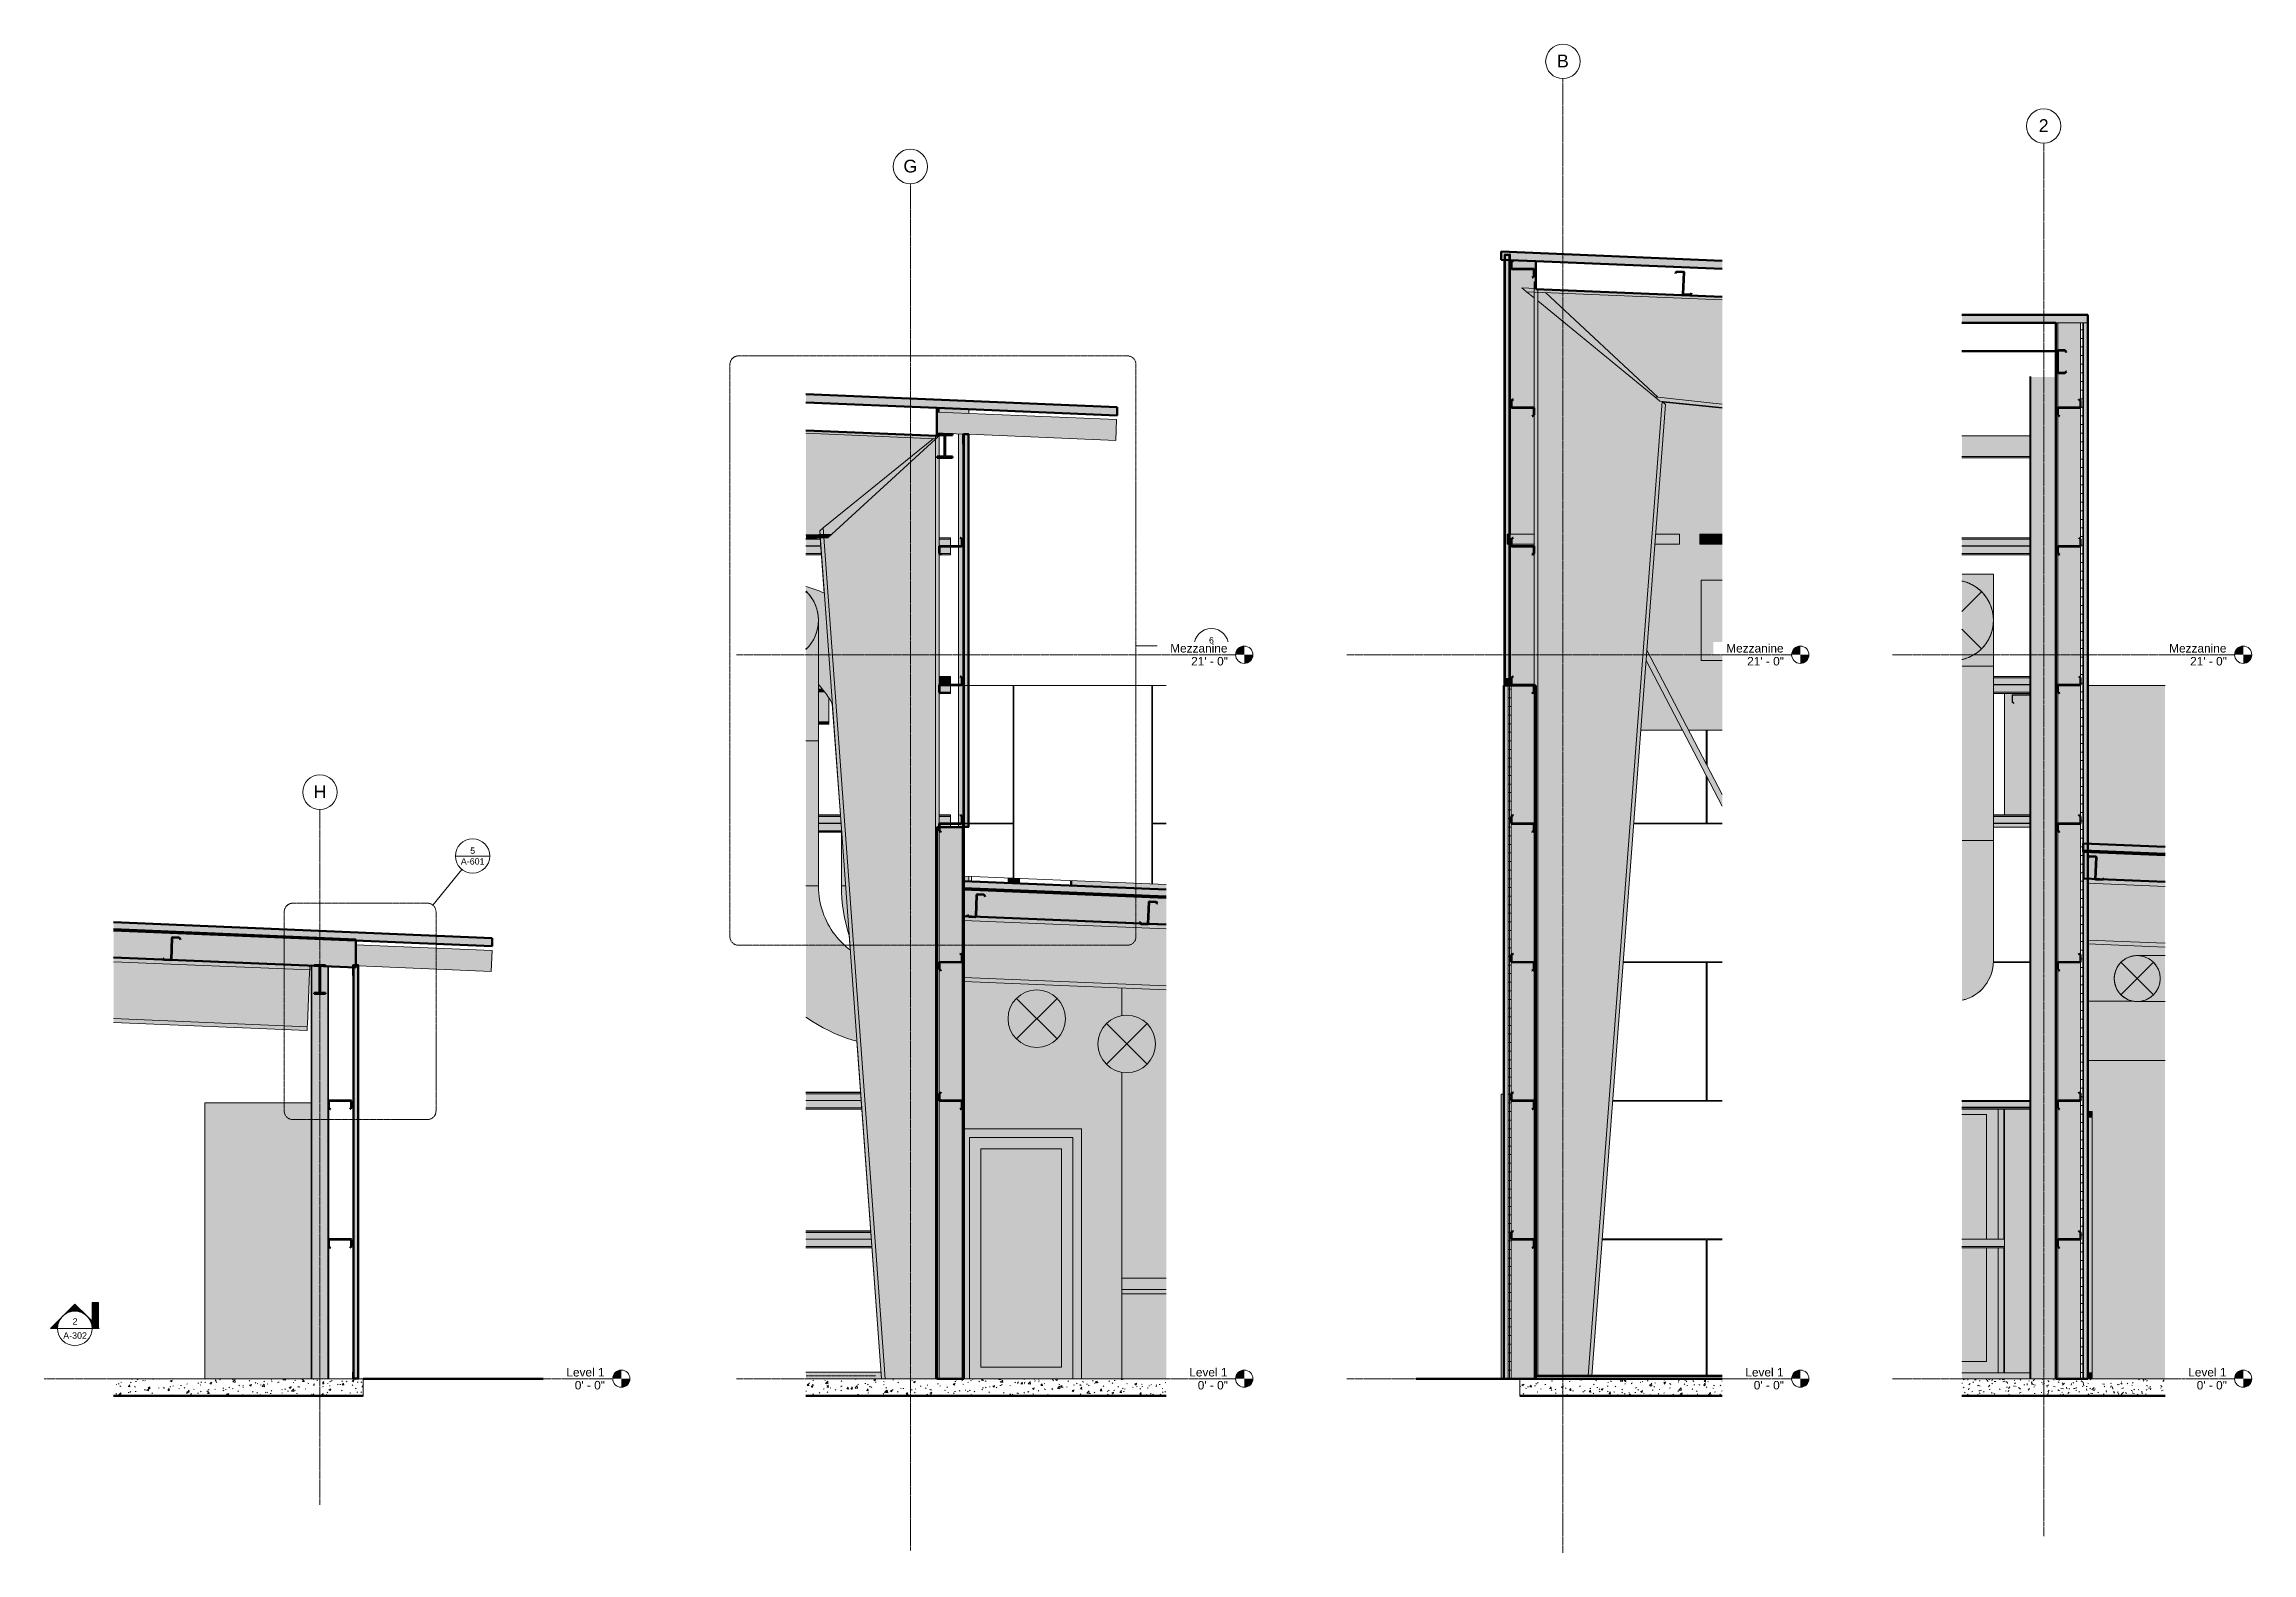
# Model space of a CAD drawing. Header units: inches. Extents: x 22688 to 23874, y -61 to 465.
# Drawn here: x 22688 to 23457, y -61 to 465 of the extents above; entities that cross this region are included whole.
import ezdxf

# ---------------------------------------------------------------- set-up
doc = ezdxf.new("R2010")
doc.units = ezdxf.units.IN
doc.header["$MEASUREMENT"] = 0
for name, pattern in [('Dash 1_16_', [0.125, 0.0625, -0.0625]), ('Dash Dot 3_16_', [0.3125, 0.1875, -0.0625, 0, -0.0625]), ('Grid Line 1_2_', [0.875, 0.5, -0.125, 0.125, -0.125]), ('Hidden 1_8_', [0.1875, 0.125, -0.0625])]:
    doc.linetypes.add(name, pattern=pattern)
for name, color, linetype, lineweight in [('A-ANNO-SYMB', 150, 'Continuous', 9), ('A-CLNG', 13, 'Continuous', 18), ('A-DOOR', 31, 'Continuous', 18), ('A-DOOR-FRAM', 31, 'Continuous', 9), ('A-FLOR', 192, 'Continuous', 18), ('A-FLOR-CLRS', 90, 'Dash 1_16_', 9), ('A-FLOR-LEVL', 51, 'Continuous', 9), ('A-GLAZ-CWMG', 51, 'Continuous', 9), ('A-ROOF', 132, 'Continuous', 18), ('A-WALL', 113, 'Continuous', 18), ('A-WALL-PATT', 111, 'Continuous', 70), ('C-BLDG-PADS', 91, 'Continuous', 9), ('C-TOPO', 7, 'Continuous', 9), ('G-ANNO-SYMB', 111, 'Continuous', 9), ('I-FURN', 30, 'Continuous', 9), ('I-WALL', 2, 'Continuous', 18), ('L-SITE-WALL', 31, 'Continuous', 18), ('M-EQPM', 50, 'Continuous', 9), ('M-HVAC-DUCT', 70, 'Continuous', 9), ('M-HVAC-DUCT-ANNO', 70, 'Continuous', 9), ('Q-SPCQ', 91, 'Continuous', 9), ('S-BEAM', 12, 'Continuous', 9), ('S-COLS', 52, 'Continuous', 9), ('S-GRID', 1, 'Continuous', 9), ('S-GRID-IDEN', 1, 'Continuous', 9)]:
    doc.layers.add(name, color=color, linetype=linetype, lineweight=lineweight)
doc.styles.add('Arial', font='arial.ttf', dxfattribs={"height": 2.950599})
doc.styles.add('Arial_1', font='arial.ttf', dxfattribs={"height": 4.425898})
doc.styles.add('Arial_2', font='arial.ttf', dxfattribs={"height": 2.212949})
pattern_1 = [(50, (22007.282, 102), (6.885997, -0.602097), [0.72, -7.92]), (355, (22007.282, 102), (-1.331756, 7.220547), [0.576, -6.336]), (100.451, (22007.856, 101.95), (5.55363, 6.61819), [0.612, -6.731]), (46.184, (22007.282, 103.92), (10.24564, -1.588925), [1.08, -11.88]), (96.636, (22008.136, 103.788), (8.97244, 9.35152), [0.918, -10.096]), (351.184, (22007.282, 103.92), (8.9732, 9.35123), [0.864, -9.504]), (21, (22008.242, 103.44), (5.730726, -3.865003), [0.72, -7.92]), (326, (22008.242, 103.44), (2.33581, 6.96088), [0.576, -6.336]), (71.451, (22008.72, 103.118), (8.065876, 3.095948), [0.612, -6.731]), (37.5, (22007.282, 102), (0.116866, 3.1954784), [0.317, -5.942, 0.317, -6.115, -6.36]), (37.5, (22007.282, 102), (0.116866, 3.1954784), [-12.691, 0.317, -6.043]), (7.5, (22007.282, 102), (2.52543, 3.786025), [0.317, -3.35, 0.317, -5.798, -2.424]), (7.5, (22007.282, 102), (2.52543, 3.786025), [-9.782, 0.317, -2.107]), (327.5, (22005.142, 102), (5.1243685, -0.216176), [0.317, -2.083, 0.317, -7.171, -9.936]), (327.5, (22005.142, 102), (5.1243685, -0.216176), [-9.888, 0.317, -9.619]), (317.5, (22004.182, 102), (5.598326, 0.96141), [0.317, -2.803, 0.317, -4.656, -7.056]), (317.5, (22004.182, 102), (5.598326, 0.96141), [-8.093, 0.317, -6.739])]
pattern_2 = [(45, (22007.282, 102), (-2.375879, 2.375879), []), (45, (22007.282, 105.6), (-2.375879, 2.375879), [])]
pattern_3 = [(45, (21892.158, 97.643), (-2.375879, 2.375879), []), (45, (21892.158, 101.243), (-2.375879, 2.375879), [])]
pattern_4 = [(0, (22784.43, 0.25), (-193, 193), [48, -145]), (90, (22784.43, 0.25), (-193, 1e-14), [96.25, -96.75]), (180, (22832.43, 96.5), (-193, 193), [48, -145]), (90, (22832.43, 0.25), (-193, 1e-14), [96.25, -96.75]), (180, (22832.43, 96.75), (-193, 193), [48, -145]), (90, (22832.43, 96.75), (-193, 1e-14), [96.25, -96.75]), (0, (22784.43, 193), (-193, 193), [48, -145]), (90, (22784.43, 96.75), (-193, 1e-14), [96.25, -96.75]), (0, (22832.68, 48.25), (-193, 193), [48, -145]), (90, (22832.68, 0), (-193, 1e-14), [48.25, -144.75]), (90, (22880.68, 0), (-193, 1e-14), [48.25, -144.75]), (0, (22832.68, 144.75), (-193, 193), [48, -145]), (90, (22832.68, 48.5), (-193, 1e-14), [96.25, -96.75]), (180, (22880.68, 48.5), (-193, 193), [48, -145]), (90, (22880.68, 48.5), (-193, 1e-14), [96.25, -96.75]), (90, (22832.68, 145), (-193, 1e-14), [48, -145]), (180, (22880.68, 145), (-193, 193), [48, -145]), (90, (22880.68, 145), (-193, 1e-14), [48, -145]), (0, (22880.93, 0.25), (-193, 193), [48, -145]), (90, (22880.93, 0.25), (-193, 1e-14), [96.25, -96.75]), (180, (22928.93, 96.5), (-193, 193), [48, -145]), (90, (22928.93, 0.25), (-193, 1e-14), [96.25, -96.75]), (180, (22928.93, 96.75), (-193, 193), [48, -145]), (90, (22928.93, 96.75), (-193, 1e-14), [96.25, -96.75]), (180, (22928.93, 193), (-193, 193), [48, -145]), (90, (22880.93, 96.75), (-193, 1e-14), [96.25, -96.75]), (0, (22929.18, 48.25), (-193, 193), [48, -145]), (90, (22929.18, 0), (-193, 1e-14), [48.25, -144.75]), (90, (22977.18, 0), (-193, 1e-14), [48.25, -144.75]), (0, (22929.18, 144.75), (-193, 193), [48, -145]), (90, (22929.18, 48.5), (-193, 1e-14), [96.25, -96.75]), (180, (22977.18, 48.5), (-193, 193), [48, -145]), (90, (22977.18, 48.5), (-193, 1e-14), [96.25, -96.75]), (90, (22929.18, 145), (-193, 1e-14), [48, -145]), (180, (22977.18, 145), (-193, 193), [48, -145]), (90, (22977.18, 145), (-193, 1e-14), [48, -145])]
pattern_5 = [(45, (-72350.154, 104.131), (-2.37587878, 2.37587878), []), (45, (-72350.154, 107.731), (-2.37587878, 2.37587878), [])]

msp = doc.modelspace()

# ---------------------------------------------------------------- texts
at = {"layer": 'A-ANNO-SYMB', "attachment_point": 2, "line_spacing_factor": 0.938532, "style": 'Arial_2'}
for s, insert, char_height, width in [('A-601', (23094.59, 254.41), 2.213, 9.828), ('6', (23094.59, 258.13), 2.21, 2.052), ('5', (22837.47, 184.91), 2.21, 2.052), ('A-601', (22837.47, 181.19), 2.213, 9.828)]:
    msp.add_mtext(s, dxfattribs=dict(at, insert=insert, char_height=char_height, width=width))
at = {"layer": 'G-ANNO-SYMB', "attachment_point": 2, "line_spacing_factor": 0.938532, "style": 'Arial_2'}
for s, insert, char_height, width in [('A-302', (22699.09, 16.14), 2.213, 9.828), ('2', (22699.09, 21.05), 2.21, 2.052)]:
    msp.add_mtext(s, dxfattribs=dict(at, insert=insert, char_height=char_height, width=width))

# ---------------------------------------------------------------- blocks, each defined once
blk = doc.blocks.new('Locker Rooms_Ryan_ifc-1-Section 1 - Callout 2')
at = {"layer": 'A-WALL', "lineweight": 5}
h = blk.add_hatch(color=10, dxfattribs=at)
h.paths.add_polyline_path([(22781.3, 0), (22781.3, 96), (22744.3, 96), (22744.3, 0)], flags=0)
h.paths.add_polyline_path([(22787.3, 0), (22787.41, 0), (22787.41, 45.91), (22787.3, 46), (22787.3, 45.52)], flags=0)
h.paths.add_polyline_path([(22787.3, 48.37), (22787.36, 48.5), (22787.41, 48.52), (22787.41, 94.16), (22787.3, 94.25), (22787.3, 48.37)], flags=0)
at = {"layer": 'A-WALL', "color": 250}
for p, q in [((22744.3, 96), (22781.3, 96)), ((22744.3, 96), (22744.3, 0)), ((22787.41, 94.16), (22787.41, 48.52)), ((22787.41, 45.91), (22787.41, 0))]:
    blk.add_line(p, q, dxfattribs=at)
blk = doc.blocks.new('HSS-Hollow Structural Section-Column - HSS6X6X1_4-556719-Section 1 - Callout 2')
at = {"layer": 'S-COLS'}
for points in [[(22781.54, 0), (22781.77, 0), (22781.77, 143.79), (22781.3, 143.81), (22781.3, 0), (22781.37, 0)], [(22786.84, 0), (22786.84, 143.58), (22784.72, 143.67), (22784.58, 143.57), (22784.46, 143.4), (22784.42, 143.16), (22784.42, 134.81), (22784.46, 134.6), (22784.58, 134.43), (22784.75, 134.31), (22784.96, 134.27), (22786.3, 134.27), (22786.3, 134), (22782.3, 134), (22782.3, 134.27), (22783.65, 134.27), (22783.85, 134.31), (22784.03, 134.43), (22784.15, 134.6), (22784.19, 134.81), (22784.19, 143.19), (22784.15, 143.4), (22784.03, 143.57), (22783.85, 143.69), (22783.77, 143.71), (22783.18, 143.73), (22782.3, 143.73), (22782.3, 143.77), (22781.77, 143.79), (22781.77, 0)], [(22787.07, 0), (22787.3, 0), (22787.3, 143.56), (22786.84, 143.58), (22786.84, 0)]]:
    blk.add_hatch(color=256, dxfattribs=at).paths.add_polyline_path(points, flags=0)
for p, q in [((22781.3, 143.81), (22781.3, 0)), ((22787.3, 96.62), (22787.3, 143.56)), ((22787.3, 48.37), (22787.3, 94.25)), ((22787.3, 0), (22787.3, 46))]:
    blk.add_line(p, q, dxfattribs=at)
at = {"layer": 'S-COLS', "linetype": 'Hidden 1_8_'}
for p, q in [((22781.54, 143.8), (22781.54, 0)), ((22787.07, 0), (22787.07, 143.57))]:
    blk.add_line(p, q, dxfattribs=at)
blk = doc.blocks.new('W-Wide Flange - W21X166-782557-Section 1 - Callout 2')
at = {"layer": 'S-BEAM'}
for points in [[(22780.75, 142.3), (22780.8, 143.66), (22712.51, 146.5), (22712.51, 145.14), (22777.92, 142.42)], [(22780.71, 141.41), (22780.75, 142.3), (22712.51, 145.14), (22712.51, 144.25), (22777.92, 141.53)], [(22779.96, 123.43), (22780.71, 141.41), (22712.51, 144.25), (22712.51, 126.24), (22779.95, 123.43)], [(22779.92, 122.54), (22779.95, 123.43), (22712.51, 126.24), (22712.51, 125.35)], [(22779.87, 121.18), (22779.92, 122.54), (22712.51, 125.35), (22712.51, 123.98)]]:
    blk.add_hatch(color=256, dxfattribs=at).paths.add_polyline_path(points, flags=0)
for p, q in [((22730.04, 145.77), (22712.51, 146.5)), ((22780.75, 142.3), (22712.51, 145.14)), ((22780.8, 143.66), (22732.4, 145.68)), ((22780.71, 141.41), (22779.96, 123.43)), ((22780.75, 142.3), (22780.71, 141.41)), ((22780.8, 143.66), (22780.75, 142.3)), ((22712.51, 125.35), (22779.92, 122.54)), ((22779.87, 121.18), (22712.51, 123.98)), ((22779.96, 123.43), (22779.92, 122.54)), ((22779.92, 122.54), (22779.87, 121.18))]:
    blk.add_line(p, q, dxfattribs=at)
blk = doc.blocks.new('Girt_C - 8_D-948186-Section 1 - Callout 2')
at = {"layer": 'S-BEAM'}
h = blk.add_hatch(dxfattribs=at)
h.set_pattern_fill('FP_2', color=256, style=0, pattern_type=2)
h.set_pattern_definition(pattern_2)
h.paths.add_polyline_path([(22787.88, 45.52), (22787.95, 45.6), (22787.41, 46.05), (22787.41, 48.37), (22787.44, 48.42), (22787.49, 48.45), (22795.12, 48.45), (22795.17, 48.42), (22795.19, 48.37), (22795.19, 46.05), (22794.66, 45.6), (22794.73, 45.52), (22795.3, 46), (22795.3, 48.37), (22795.25, 48.5), (22795.12, 48.55), (22787.49, 48.55), (22787.36, 48.5), (22787.3, 48.37), (22787.3, 46)], flags=0)
at = {"layer": 'S-BEAM', "lineweight": 50}
for p, q in [((22787.3, 48.37), (22787.3, 46)), ((22787.41, 46.05), (22787.41, 48.37)), ((22795.12, 48.55), (22787.49, 48.55)), ((22787.49, 48.45), (22795.12, 48.45)), ((22795.19, 48.37), (22795.19, 46.05)), ((22795.3, 46), (22795.3, 48.37)), ((22787.3, 46), (22787.88, 45.52)), ((22787.95, 45.6), (22787.41, 46.05)), ((22787.88, 45.52), (22787.95, 45.6)), ((22795.19, 46.05), (22794.66, 45.6)), ((22794.66, 45.6), (22794.73, 45.52)), ((22794.73, 45.52), (22795.3, 46))]:
    blk.add_line(p, q, dxfattribs=at)
for centre, radius, start, end in [((22787.49, 48.37), 0.188, 90, 180), ((22787.49, 48.37), 0.0782, 90, 177.87728), ((22795.12, 48.37), 0.188, 0, 90), ((22795.12, 48.37), 0.0782, 3.04236, 90)]:
    blk.add_arc(centre, radius, start, end, dxfattribs=at)
blk = doc.blocks.new('Girt_C - 8_D-773999-Section 1 - Callout 2')
at = {"layer": 'S-BEAM'}
h = blk.add_hatch(dxfattribs=at)
h.set_pattern_fill('FP_2', color=256, style=0, pattern_type=2)
h.set_pattern_definition(pattern_2)
h.paths.add_polyline_path([(22794.73, 93.77), (22795.3, 94.25), (22795.3, 96.62), (22795.25, 96.75), (22795.12, 96.8), (22787.49, 96.8), (22787.36, 96.75), (22787.3, 96.62), (22787.3, 94.25), (22787.88, 93.77), (22787.95, 93.85), (22787.41, 94.3), (22787.41, 96.62), (22787.44, 96.67), (22787.49, 96.7), (22795.12, 96.7), (22795.17, 96.67), (22795.19, 96.62), (22795.19, 94.3), (22794.66, 93.85)], flags=0)
at = {"layer": 'S-BEAM', "lineweight": 50}
for p, q in [((22787.3, 96.62), (22787.3, 94.25)), ((22787.3, 94.25), (22787.88, 93.77)), ((22787.41, 94.3), (22787.41, 96.62)), ((22787.95, 93.85), (22787.41, 94.3)), ((22795.12, 96.8), (22787.49, 96.8)), ((22787.49, 96.7), (22795.12, 96.7)), ((22787.88, 93.77), (22787.95, 93.85)), ((22795.19, 94.3), (22794.66, 93.85)), ((22794.66, 93.85), (22794.73, 93.77)), ((22794.73, 93.77), (22795.3, 94.25)), ((22795.19, 96.62), (22795.19, 94.3)), ((22795.3, 94.25), (22795.3, 96.62))]:
    blk.add_line(p, q, dxfattribs=at)
for centre, radius, start, end in [((22787.49, 96.62), 0.188, 90, 180), ((22787.49, 96.62), 0.0782, 90, 177.87728), ((22795.12, 96.62), 0.188, 0, 90), ((22795.12, 96.62), 0.0782, 3.04236, 90)]:
    blk.add_arc(centre, radius, start, end, dxfattribs=at)
blk = doc.blocks.new('Dimension Lumber - 2x8-945063-Section 1 - Callout 2')
at = {"layer": 'S-BEAM'}
h = blk.add_hatch(color=256, dxfattribs=at)
h.paths.add_polyline_path([(22843.93, 141.78), (22844.23, 149.02), (22796.8, 151), (22796.8, 144), (22797.79, 144), (22797.79, 143.7)], flags=0)
h.paths.add_polyline_path([(22797.73, 143.7), (22797.73, 143.94), (22797.59, 143.94), (22797.59, 143.71)], flags=0)
blk.add_hatch(color=256, dxfattribs=at).paths.add_polyline_path([(22797.59, 143.71), (22797.59, 143.94), (22796.8, 143.94), (22796.8, 143.74), (22797.5, 143.71)], flags=0)
for p, q in [((22796.8, 151), (22844.23, 149.02)), ((22844.23, 149.02), (22843.93, 141.78)), ((22797.59, 143.71), (22796.8, 143.74)), ((22797.73, 143.7), (22797.59, 143.71)), ((22843.93, 141.78), (22797.79, 143.7))]:
    blk.add_line(p, q, dxfattribs=at)
blk = doc.blocks.new('Girt_Z - 8_D-943842-Section 1 - Callout 2')
at = {"layer": 'S-BEAM'}
h = blk.add_hatch(dxfattribs=at)
h.set_pattern_fill('FP_2', color=256, style=0, pattern_type=2)
h.set_pattern_definition(pattern_2)
h.paths.add_polyline_path([(22732.4, 145.68), (22732.54, 145.72), (22732.6, 145.86), (22732.91, 153.47), (22732.94, 153.53), (22732.99, 153.55), (22735.31, 153.45), (22735.74, 152.9), (22735.82, 152.96), (22735.37, 153.56), (22733, 153.66), (22732.87, 153.61), (22732.8, 153.48), (22732.49, 145.86), (22732.46, 145.81), (22732.41, 145.78), (22730.09, 145.88), (22729.67, 146.43), (22729.58, 146.37), (22730.04, 145.77)], flags=0)
at = {"layer": 'S-BEAM', "lineweight": 50}
for p, q in [((22729.67, 146.43), (22729.58, 146.37)), ((22729.58, 146.37), (22730.04, 145.77)), ((22730.09, 145.88), (22729.67, 146.43)), ((22732.8, 153.48), (22732.49, 145.86)), ((22732.6, 145.86), (22732.91, 153.47)), ((22732.99, 153.55), (22735.31, 153.45)), ((22735.37, 153.56), (22733, 153.66)), ((22735.31, 153.45), (22735.74, 152.9)), ((22735.82, 152.96), (22735.37, 153.56)), ((22735.74, 152.9), (22735.82, 152.96)), ((22730.04, 145.77), (22732.4, 145.68)), ((22732.41, 145.78), (22730.09, 145.88))]:
    blk.add_line(p, q, dxfattribs=at)
for centre, radius, start, end in [((22732.99, 153.47), 0.187, 87.61406, 177.61406), ((22732.99, 153.47), 0.0782, 89.73677, 177.61406), ((22732.41, 145.86), 0.188, 267.61406, 357.61406), ((22732.41, 145.86), 0.0782, 270.65642, 357.61406)]:
    blk.add_arc(centre, radius, start, end, dxfattribs=at)
blk = doc.blocks.new('Rectangular Mullion - Profile_Polycarbonate_Upper and left-783712-Section 1 - Callout 2')
at = {"layer": 'A-GLAZ-CWMG'}
blk.add_hatch(color=256, dxfattribs=at).paths.add_polyline_path([(22796.02, 140.38), (22796.02, 140.63), (22795.95, 140.63), (22795.95, 140.44), (22795.72, 140.44), (22795.72, 143.94), (22797.73, 143.94), (22797.73, 141.23), (22797.66, 141.23), (22797.66, 141.17), (22797.79, 141.17), (22797.79, 144), (22795.66, 144), (22795.66, 140.38)], flags=0)
at = {"layer": 'A-GLAZ-CWMG', "lineweight": 30}
for p, q in [((22795.66, 144), (22795.66, 140.38)), ((22797.79, 144), (22795.66, 144)), ((22795.66, 140.38), (22796.02, 140.38)), ((22795.72, 140.44), (22795.72, 143.94)), ((22795.72, 143.94), (22797.73, 143.94)), ((22795.95, 140.44), (22795.72, 140.44)), ((22796.02, 140.63), (22795.95, 140.63)), ((22795.95, 140.63), (22795.95, 140.44)), ((22796.02, 140.38), (22796.02, 140.63)), ((22797.73, 141.23), (22797.66, 141.23)), ((22797.66, 141.23), (22797.66, 141.17)), ((22797.66, 141.17), (22797.79, 141.17)), ((22797.73, 143.94), (22797.73, 141.23)), ((22797.79, 141.17), (22797.79, 144))]:
    blk.add_line(p, q, dxfattribs=at)
blk = doc.blocks.new('Rectangular Mullion - Profile_Polycarbonate_Lower-783713-Section 1 - Callout 2')
at = {"layer": 'A-GLAZ-CWMG'}
blk.add_hatch(color=256, dxfattribs=at).paths.add_polyline_path([(22797.79, 0), (22797.79, 1.46), (22797.66, 1.46), (22797.66, 1.39), (22797.73, 1.39), (22797.73, 0.06), (22795.72, 0.06), (22795.72, 2.18), (22795.95, 2.18), (22795.95, 1.99), (22796.02, 1.99), (22796.02, 2.24), (22795.66, 2.24), (22795.66, 0)], flags=0)
at = {"layer": 'A-GLAZ-CWMG', "lineweight": 30}
for p, q in [((22795.66, 2.24), (22795.66, 0)), ((22796.02, 2.24), (22795.66, 2.24)), ((22795.66, 0), (22797.79, 0)), ((22795.72, 0.06), (22795.72, 2.18)), ((22795.72, 2.18), (22795.95, 2.18)), ((22797.73, 0.06), (22795.72, 0.06)), ((22795.95, 2.18), (22795.95, 1.99)), ((22795.95, 1.99), (22796.02, 1.99)), ((22796.02, 1.99), (22796.02, 2.24)), ((22797.79, 1.46), (22797.66, 1.46)), ((22797.66, 1.46), (22797.66, 1.39)), ((22797.66, 1.39), (22797.73, 1.39)), ((22797.73, 1.39), (22797.73, 0.06)), ((22797.79, 0), (22797.79, 1.46))]:
    blk.add_line(p, q, dxfattribs=at)
blk = doc.blocks.new('W-Wide Flange - W10X15-946397-Section 1 - Callout 2')
at = {"layer": 'S-BEAM'}
h = blk.add_hatch(dxfattribs=at)
h.set_pattern_fill('FP_2', color=256, style=0, pattern_type=2)
h.set_pattern_definition(pattern_2)
h.paths.add_polyline_path([(22782.3, 134), (22786.3, 134), (22786.3, 134.27), (22784.96, 134.27), (22784.75, 134.31), (22784.58, 134.43), (22784.46, 134.6), (22784.42, 134.81), (22784.42, 143.19), (22784.46, 143.4), (22784.58, 143.57), (22784.75, 143.69), (22784.96, 143.73), (22786.3, 143.73), (22786.3, 144), (22782.3, 144), (22782.3, 143.73), (22783.7, 143.72), (22783.85, 143.69), (22784.03, 143.57), (22784.15, 143.4), (22784.19, 143.19), (22784.19, 134.81), (22784.15, 134.6), (22784.03, 134.43), (22783.85, 134.31), (22783.65, 134.27), (22782.3, 134.27)], flags=0)
at = {"layer": 'S-BEAM', "lineweight": 50}
for p, q in [((22786.3, 144), (22782.3, 144)), ((22782.3, 144), (22782.3, 143.73)), ((22782.3, 143.73), (22783.65, 143.73)), ((22784.19, 143.19), (22784.19, 134.81)), ((22784.42, 134.81), (22784.42, 143.19)), ((22784.96, 143.73), (22786.3, 143.73)), ((22786.3, 143.73), (22786.3, 144)), ((22783.65, 134.27), (22782.3, 134.27)), ((22782.3, 134.27), (22782.3, 134)), ((22782.3, 134), (22786.3, 134)), ((22786.3, 134.27), (22784.96, 134.27)), ((22786.3, 134), (22786.3, 134.27))]:
    blk.add_line(p, q, dxfattribs=at)
for centre, start, end in [((22783.65, 143.19), 0, 90), ((22784.96, 143.19), 90, 180), ((22783.65, 134.81), 270, 0), ((22784.96, 134.81), 180, 270)]:
    blk.add_arc(centre, 0.542, start, end, dxfattribs=at)
blk = doc.blocks.new('Level - Level Head - Circle-15001-Section 1 - Callout 2')
at = {"layer": 'A-FLOR-LEVL'}
h = blk.add_hatch(color=256, dxfattribs=at)
edge = h.paths.add_edge_path(flags=0)
edge.add_line((22889.21, 0), (22886.21, 0))
edge.add_arc((22889.21, 0), 3, 90, 180, ccw=False)
edge.add_line((22889.21, 3), (22889.21, 0))
h = blk.add_hatch(color=256, dxfattribs=at)
edge = h.paths.add_edge_path(flags=0)
edge.add_line((22889.21, -3), (22889.21, 0))
edge.add_line((22889.21, 0), (22892.21, 0))
edge.add_arc((22889.21, 0), 3, 270, 360, ccw=False)
blk.add_circle((22889.21, 0), 3, dxfattribs=at)
blk = doc.blocks.new('Grid - Grid Head - Circle-14747-Section 1 - Callout 2')
at = {"layer": 'S-GRID-IDEN'}
blk.add_circle((22784.3, 204.17), 6, dxfattribs=at)
blk = doc.blocks.new('Section - 3_32_ x 3_8_-18514-Section 1 - Callout 2')
at = {"layer": 'G-ANNO-SYMB'}
blk.add_hatch(color=256, dxfattribs=at).paths.add_polyline_path([(22705.01, 26.5), (22705.01, 17.5), (22707.26, 17.5), (22707.26, 26.5)], flags=0)
for p, q in [((22705.01, 26.5), (22707.26, 26.5)), ((22705.01, 17.5), (22705.01, 26.5)), ((22707.26, 26.5), (22707.26, 17.5)), ((22707.26, 17.5), (22705.01, 17.5))]:
    blk.add_line(p, q, dxfattribs=at)
blk = doc.blocks.new('Section - Section Head - Filled-1526-Section 1 - Callout 2')
at = {"layer": 'G-ANNO-SYMB'}
h = blk.add_hatch(color=256, dxfattribs=at)
edge = h.paths.add_edge_path(flags=0)
edge.add_line((22694.77, 21.75), (22699.01, 25.99))
edge.add_line((22699.01, 25.99), (22699.01, 23.5))
edge.add_arc((22699.01, 17.5), 6, 90, 135)
h = blk.add_hatch(color=256, dxfattribs=at)
edge = h.paths.add_edge_path(flags=0)
edge.add_arc((22699.01, 17.5), 6, 45, 90)
edge.add_line((22699.01, 23.5), (22699.01, 25.99))
edge.add_line((22699.01, 25.99), (22703.26, 21.75))
h = blk.add_hatch(color=256, dxfattribs=at)
edge = h.paths.add_edge_path(flags=0)
edge.add_arc((22699.01, 17.5), 6.01, 137.9216, 180)
edge.add_line((22693.01, 17.5), (22690.53, 17.5))
edge.add_line((22690.53, 17.5), (22694.56, 21.53))
h = blk.add_hatch(color=256, dxfattribs=at)
edge = h.paths.add_edge_path(flags=0)
edge.add_line((22703.47, 21.53), (22707.5, 17.5))
edge.add_line((22707.5, 17.5), (22705.02, 17.5))
edge.add_arc((22699.01, 17.5), 6.01, 0, 42.0784)
for p, q in [((22699.01, 25.99), (22690.53, 17.5)), ((22699.01, 25.99), (22694.77, 21.75)), ((22699.01, 25.99), (22707.5, 17.5)), ((22699.01, 23.5), (22699.01, 25.99)), ((22703.26, 21.75), (22699.01, 25.99)), ((22699.01, 25.99), (22699.01, 23.5)), ((22694.56, 21.53), (22690.53, 17.5)), ((22693.01, 17.5), (22690.53, 17.5)), ((22690.53, 17.5), (22693.01, 17.5)), ((22707.5, 17.5), (22703.47, 21.53)), ((22705.01, 17.5), (22707.5, 17.5)), ((22705.02, 17.5), (22707.5, 17.5))]:
    blk.add_line(p, q, dxfattribs=at)
for radius, start, end in [(6, 0, 180), (6, 90, 135), (6, 45, 90), (6.01, 137.9216, 180), (6, 180, 360), (6.01, 0, 42.0784)]:
    blk.add_arc((22699.01, 17.5), radius, start, end, dxfattribs=at)
blk = doc.blocks.new('Detail View - Callout Head-19020-Section 1 - Callout 2')
at = {"layer": 'A-ANNO-SYMB'}
blk.add_line((22831.44, 181.94), (22843.44, 181.94), dxfattribs=at)
for start, end in [(0, 180), (180, 360)]:
    blk.add_arc((22837.44, 181.94), 6, start, end, dxfattribs=at)
blk = doc.blocks.new('Vanity Counter _ Callout 10')
at = {"layer": 'I-FURN'}
for points in [[(22423.63, 31), (22439.09, 31), (22439.09, 35), (22423.63, 35)], [(22439.09, 29.5), (22439.09, 31), (22423.63, 31), (22423.63, 29.5)]]:
    blk.add_hatch(color=21, dxfattribs=at).paths.add_polyline_path(points, flags=0)
at = {"layer": 'I-FURN', "color": 50}
for p, q in [((22423.63, 35), (22439.09, 35)), ((22423.63, 31), (22439.09, 31)), ((22439.09, 29.5), (22423.63, 29.5))]:
    blk.add_line(p, q, dxfattribs=at)
blk = doc.blocks.new('36_ x 84_-36_ x 84_-302076 - 190367-301254-Section 1 - Callout 1')
at = {"layer": 'A-DOOR'}
for points in [[(22370.63, 0), (22370.63, 84), (22406.63, 84), (22406.63, 0), (22409.63, 0), (22409.63, 87), (22368.68, 87), (22368.68, 0)], [(22402.63, 4), (22402.63, 80), (22374.63, 80), (22374.63, 4), (22376.41, 4)]]:
    blk.add_hatch(color=8, dxfattribs=at).paths.add_polyline_path(points, flags=0)
h = blk.add_hatch(color=8, dxfattribs=at)
h.paths.add_polyline_path([(22370.63, 0), (22406.63, 0), (22406.63, 84), (22370.63, 84), (22370.63, 17.77)], flags=0)
h.paths.add_polyline_path([(22374.63, 4), (22374.63, 80), (22402.63, 80), (22402.63, 4), (22376.41, 4)], flags=0)
at = {"layer": 'A-DOOR', "color": 250}
for p, q in [((22409.63, 87), (22368.68, 87)), ((22409.63, 0), (22409.63, 87)), ((22370.63, 0), (22370.63, 84)), ((22370.63, 84), (22406.63, 84)), ((22374.63, 80), (22402.63, 80)), ((22374.63, 4), (22374.63, 80)), ((22402.63, 80), (22402.63, 4)), ((22406.63, 84), (22406.63, 0)), ((22402.63, 4), (22374.63, 4))]:
    blk.add_line(p, q, dxfattribs=at)
blk = doc.blocks.new('Locker Rooms_Ryan_ifc-2-Section 1 - Callout 1')
at = {"layer": 'A-WALL', "lineweight": 5}
h = blk.add_hatch(color=10, dxfattribs=at)
h.paths.add_polyline_path([(22423.63, 0), (22423.63, 106.7), (22423.28, 106.75), (22422.27, 107.03), (22421.29, 107.4), (22420.36, 107.88), (22419.48, 108.45), (22418.67, 109.1), (22417.93, 109.84), (22417.27, 110.66), (22416.7, 111.54), (22416.22, 112.47), (22415.85, 113.45), (22415.58, 114.46), (22415.41, 115.48), (22415.36, 116.54), (22415.41, 117.59), (22415.58, 118.62), (22415.85, 119.63), (22416.22, 120.6), (22416.7, 121.54), (22417.27, 122.41), (22417.93, 123.23), (22418.67, 123.97), (22419.48, 124.63), (22420.36, 125.2), (22421.29, 125.67), (22422.27, 126.05), (22423.28, 126.32), (22423.63, 126.37), (22423.63, 136.02), (22368.68, 138.31), (22368.68, 87), (22409.63, 87), (22409.63, 0)], flags=0)
h.paths.add_polyline_path([(22394.06, 115.32), (22393.01, 115.38), (22391.98, 115.54), (22390.97, 115.81), (22389.99, 116.19), (22389.06, 116.66), (22388.18, 117.23), (22387.37, 117.89), (22386.63, 118.63), (22385.97, 119.44), (22385.4, 120.32), (22384.92, 121.25), (22384.55, 122.23), (22384.28, 123.24), (22384.11, 124.27), (22384.06, 125.32), (22384.11, 126.37), (22384.28, 127.4), (22384.55, 128.41), (22384.92, 129.39), (22385.4, 130.32), (22385.97, 131.2), (22386.63, 132.01), (22387.37, 132.75), (22388.18, 133.41), (22389.06, 133.98), (22389.99, 134.46), (22390.97, 134.83), (22392.08, 135.12), (22393.01, 135.27), (22394.06, 135.32), (22395.1, 135.27), (22396.14, 135.1), (22397.15, 134.83), (22398.13, 134.46), (22399.06, 133.98), (22399.94, 133.41), (22400.75, 132.75), (22401.49, 132.01), (22402.15, 131.2), (22402.72, 130.32), (22403.19, 129.39), (22403.57, 128.41), (22403.84, 127.4), (22404, 126.37), (22404.06, 125.32), (22404, 124.27), (22403.84, 123.24), (22403.57, 122.23), (22403.19, 121.25), (22402.72, 120.32), (22402.15, 119.44), (22401.49, 118.63), (22400.75, 117.89), (22399.94, 117.23), (22399.06, 116.66), (22398.13, 116.19), (22397.15, 115.81), (22396.14, 115.54), (22395.1, 115.38)], flags=0)
h.paths.add_polyline_path([(22423.63, 158.54), (22423.63, 158.71), (22372.9, 160.83), (22372.85, 160.71), (22372.72, 160.66), (22422.02, 158.61)], flags=0)
h.paths.add_polyline_path([(22370.35, 160.76), (22370.21, 160.94), (22368.68, 161), (22368.68, 160.83), (22369.89, 160.78)], flags=0)
h.paths.add_polyline_path([(22372.72, 160.77), (22372.78, 160.79), (22372.79, 160.83), (22370.36, 160.93), (22370.4, 160.87), (22372.71, 160.77)], flags=0)
h = blk.add_hatch(color=10, dxfattribs=at)
h.paths.add_polyline_path([(22423.63, 0), (22439.09, 0), (22439.09, 29.5), (22423.63, 29.5), (22423.63, 6.26)], flags=0)
h.paths.add_polyline_path([(22423.63, 35), (22439.09, 35), (22439.09, 135.38), (22423.63, 136.02), (22423.63, 126.37), (22424.31, 126.48), (22425.36, 126.54), (22426.4, 126.48), (22427.44, 126.32), (22428.45, 126.05), (22429.42, 125.67), (22430.36, 125.2), (22431.23, 124.63), (22432.05, 123.97), (22432.79, 123.23), (22433.45, 122.41), (22434.02, 121.54), (22434.49, 120.6), (22434.87, 119.63), (22435.14, 118.62), (22435.3, 117.59), (22435.36, 116.54), (22435.3, 115.48), (22435.14, 114.46), (22434.87, 113.45), (22434.49, 112.47), (22434.02, 111.54), (22433.45, 110.66), (22432.79, 109.84), (22432.05, 109.1), (22431.23, 108.45), (22430.36, 107.88), (22429.42, 107.4), (22428.45, 107.03), (22427.44, 106.75), (22426.4, 106.59), (22425.36, 106.54), (22424.31, 106.59), (22423.63, 106.7), (22423.63, 71.2)], flags=0)
h.paths.add_polyline_path([(22439.09, 157.9), (22439.09, 158.07), (22432.85, 158.33), (22432.8, 158.21), (22432.67, 158.16), (22433.06, 158.15)], flags=0)
h.paths.add_polyline_path([(22430.3, 158.26), (22430.16, 158.44), (22423.63, 158.71), (22423.63, 158.54), (22429.84, 158.28)], flags=0)
h.paths.add_polyline_path([(22432.67, 158.27), (22432.72, 158.3), (22432.74, 158.33), (22430.3, 158.43), (22430.35, 158.37), (22432.66, 158.27)], flags=0)
at = {"layer": 'A-WALL', "color": 250}
for p, q in [((22423.63, 158.71), (22423.63, 158.54)), ((22423.63, 136.02), (22423.63, 126.37)), ((22423.63, 106.7), (22423.63, 0))]:
    blk.add_line(p, q, dxfattribs=at)
at = {"color": 250, "lineweight": 18}
for name in ['36_ x 84_-36_ x 84_-302076 - 190367-301254-Section 1 - Callout 1', 'Vanity Counter _ Callout 10']:
    blk.add_blockref(name, (0, 0), dxfattribs=at)
blk = doc.blocks.new('Family7 - Family7-772884-Section 1 - Callout 1')
at = {"layer": 'S-BEAM'}
for points in [[(22358.93, 327.21), (22360.24, 328.4), (22359.3, 328.44), (22359.3, 328.19), (22313.72, 330.09), (22313.72, 329.09), (22345.06, 327.78)], [(22313.72, 293.74), (22318.61, 293.84), (22318.51, 295.18), (22319.69, 296.14), (22319.86, 293.87), (22322.77, 293.93), (22358.8, 327.08), (22358.8, 327.21), (22313.72, 329.09), (22313.72, 293.93)], [(22313.72, 292.49), (22321.38, 292.65), (22322.77, 293.93), (22313.72, 293.74), (22313.72, 292.51)]]:
    blk.add_hatch(color=256, dxfattribs=at).paths.add_polyline_path(points, flags=0)
for p, q in [((22313.72, 329.09), (22358.93, 327.21)), ((22322.77, 293.93), (22358.8, 327.08)), ((22358.93, 327.21), (22360.24, 328.4)), ((22359.42, 328.44), (22359.3, 328.44)), ((22360.24, 328.4), (22359.65, 328.43)), ((22322.77, 293.93), (22313.72, 293.74)), ((22313.72, 292.49), (22321.38, 292.65)), ((22321.38, 292.65), (22322.77, 293.93))]:
    blk.add_line(p, q, dxfattribs=at)
blk = doc.blocks.new('W-Wide Flange - W21X166-782557-Section 1 - Callout 1')
at = {"layer": 'S-BEAM'}
for points in [[(22439.09, 156.54), (22439.09, 157.9), (22368.68, 160.83), (22368.68, 159.47), (22433.06, 156.79)], [(22439.09, 155.64), (22439.09, 156.54), (22368.68, 159.47), (22368.68, 158.58), (22407.75, 156.95)], [(22439.09, 137.63), (22439.09, 155.64), (22368.68, 158.58), (22368.68, 140.56), (22407.75, 138.94)], [(22439.09, 136.74), (22439.09, 137.63), (22368.68, 140.56), (22368.68, 139.67), (22407.75, 138.04)], [(22439.09, 135.38), (22439.09, 136.74), (22368.68, 139.67), (22368.68, 138.31), (22407.75, 136.68)]]:
    blk.add_hatch(color=256, dxfattribs=at).paths.add_polyline_path(points, flags=0)
for p, q in [((22370.35, 160.76), (22368.68, 160.83)), ((22439.09, 156.54), (22368.68, 159.47)), ((22430.3, 158.26), (22372.71, 160.66)), ((22439.09, 157.9), (22432.66, 158.16)), ((22368.68, 139.67), (22439.09, 136.74)), ((22439.09, 135.38), (22368.68, 138.31))]:
    blk.add_line(p, q, dxfattribs=at)
blk = doc.blocks.new('Girt_Z - 8_D-904143-Section 1 - Callout 1')
at = {"layer": 'S-BEAM'}
h = blk.add_hatch(dxfattribs=at)
h.set_pattern_fill('FP_3', color=256, style=0, pattern_type=2)
h.set_pattern_definition(pattern_3)
h.paths.add_polyline_path([(22360.63, 238.52), (22360.7, 238.6), (22360.16, 239.05), (22360.16, 241.37), (22360.19, 241.42), (22360.24, 241.45), (22367.87, 241.45), (22368, 241.5), (22368.05, 241.63), (22368.05, 244), (22367.48, 244.48), (22367.41, 244.4), (22367.94, 243.95), (22367.94, 241.63), (22367.92, 241.58), (22367.87, 241.55), (22360.24, 241.55), (22360.11, 241.5), (22360.05, 241.37), (22360.05, 239)], flags=0)
at = {"layer": 'S-BEAM', "lineweight": 50}
for p, q in [((22360.05, 241.37), (22360.05, 239)), ((22360.05, 239), (22360.63, 238.52)), ((22360.16, 239.05), (22360.16, 241.37)), ((22360.7, 238.6), (22360.16, 239.05)), ((22367.87, 241.55), (22360.24, 241.55)), ((22360.24, 241.45), (22367.87, 241.45)), ((22360.63, 238.52), (22360.7, 238.6)), ((22367.48, 244.48), (22367.41, 244.4)), ((22367.41, 244.4), (22367.94, 243.95)), ((22368.05, 244), (22367.48, 244.48)), ((22367.94, 243.95), (22367.94, 241.63)), ((22368.05, 241.63), (22368.05, 244))]:
    blk.add_line(p, q, dxfattribs=at)
for centre, radius, start, end in [((22360.24, 241.37), 0.188, 90, 180), ((22360.24, 241.37), 0.0782, 90, 177.87728), ((22367.87, 241.63), 0.188, 270, 0), ((22367.87, 241.63), 0.0782, 270, 356.95764)]:
    blk.add_arc(centre, radius, start, end, dxfattribs=at)
blk = doc.blocks.new('Girt_Z - 8_D-915553-Section 1 - Callout 1')
at = {"layer": 'S-BEAM'}
h = blk.add_hatch(dxfattribs=at)
h.set_pattern_fill('FP_3', color=256, style=0, pattern_type=2)
h.set_pattern_definition(pattern_3)
h.paths.add_polyline_path([(22360.63, 286.77), (22360.7, 286.85), (22360.16, 287.3), (22360.16, 289.62), (22360.19, 289.67), (22360.24, 289.7), (22367.87, 289.7), (22368, 289.75), (22368.05, 289.88), (22368.05, 292.25), (22367.48, 292.73), (22367.41, 292.65), (22367.94, 292.2), (22367.94, 289.88), (22367.92, 289.83), (22367.87, 289.8), (22360.24, 289.8), (22360.11, 289.75), (22360.05, 289.62), (22360.05, 287.25)], flags=0)
at = {"layer": 'S-BEAM', "lineweight": 50}
for p, q in [((22367.48, 292.73), (22367.41, 292.65)), ((22367.41, 292.65), (22367.94, 292.2)), ((22368.05, 292.25), (22367.48, 292.73)), ((22367.94, 292.2), (22367.94, 289.88)), ((22368.05, 289.88), (22368.05, 292.25)), ((22360.05, 289.62), (22360.05, 287.25)), ((22360.05, 287.25), (22360.63, 286.77)), ((22360.16, 287.3), (22360.16, 289.62)), ((22360.7, 286.85), (22360.16, 287.3)), ((22367.87, 289.8), (22360.24, 289.8)), ((22360.24, 289.7), (22367.87, 289.7)), ((22360.63, 286.77), (22360.7, 286.85))]:
    blk.add_line(p, q, dxfattribs=at)
for centre, radius, start, end in [((22360.24, 289.62), 0.188, 90, 180), ((22360.24, 289.62), 0.0782, 90, 177.87728), ((22367.87, 289.88), 0.188, 270, 0), ((22367.87, 289.88), 0.0782, 270, 356.95764)]:
    blk.add_arc(centre, radius, start, end, dxfattribs=at)
blk = doc.blocks.new('Girt_Z - 8_D-V1-Section 1 - Callout 1')
at = {"layer": 'S-BEAM'}
h = blk.add_hatch(dxfattribs=at)
h.set_pattern_fill('FP_3', color=256, style=0, pattern_type=2)
h.set_pattern_definition(pattern_3)
h.paths.add_polyline_path([(22360.63, 190.27), (22360.7, 190.35), (22360.16, 190.8), (22360.16, 193.12), (22360.19, 193.17), (22360.24, 193.2), (22367.87, 193.2), (22368, 193.25), (22368.05, 193.38), (22368.05, 195.75), (22367.48, 196.23), (22367.41, 196.15), (22367.94, 195.7), (22367.94, 193.38), (22367.92, 193.33), (22367.87, 193.3), (22360.24, 193.3), (22360.11, 193.25), (22360.05, 193.12), (22360.05, 190.75)], flags=0)
at = {"layer": 'S-BEAM', "lineweight": 50}
for p, q in [((22360.05, 193.12), (22360.05, 190.75)), ((22360.16, 190.8), (22360.16, 193.12)), ((22367.87, 193.3), (22360.24, 193.3)), ((22360.24, 193.2), (22367.87, 193.2)), ((22367.48, 196.23), (22367.41, 196.15)), ((22367.41, 196.15), (22367.94, 195.7)), ((22368.05, 195.75), (22367.48, 196.23)), ((22367.94, 195.7), (22367.94, 193.38)), ((22368.05, 193.38), (22368.05, 195.75)), ((22360.05, 190.75), (22360.63, 190.27)), ((22360.7, 190.35), (22360.16, 190.8)), ((22360.63, 190.27), (22360.7, 190.35))]:
    blk.add_line(p, q, dxfattribs=at)
for centre, radius, start, end in [((22360.24, 193.12), 0.188, 90, 180), ((22360.24, 193.12), 0.0782, 90, 177.87728), ((22367.87, 193.38), 0.188, 270, 0), ((22367.87, 193.38), 0.0782, 270, 356.95764)]:
    blk.add_arc(centre, radius, start, end, dxfattribs=at)
blk = doc.blocks.new('Girt_Z - 8_D-757207-Section 1 - Callout 1')
at = {"layer": 'S-BEAM'}
h = blk.add_hatch(dxfattribs=at)
h.set_pattern_fill('FP_3', color=256, style=0, pattern_type=2)
h.set_pattern_definition(pattern_3)
h.paths.add_polyline_path([(22360.63, 142.02), (22360.7, 142.1), (22360.16, 142.55), (22360.16, 144.87), (22360.19, 144.92), (22360.24, 144.95), (22367.87, 144.95), (22368, 145), (22368.05, 145.13), (22368.05, 147.5), (22367.48, 147.98), (22367.41, 147.9), (22367.94, 147.45), (22367.94, 145.13), (22367.92, 145.08), (22367.87, 145.05), (22360.24, 145.05), (22360.11, 145), (22360.05, 144.87), (22360.05, 142.5)], flags=0)
at = {"layer": 'S-BEAM', "lineweight": 50}
for p, q in [((22367.48, 147.98), (22367.41, 147.9)), ((22367.41, 147.9), (22367.94, 147.45)), ((22368.05, 147.5), (22367.48, 147.98)), ((22367.94, 147.45), (22367.94, 145.13)), ((22368.05, 145.13), (22368.05, 147.5)), ((22360.05, 144.87), (22360.05, 142.5)), ((22360.05, 142.5), (22360.63, 142.02)), ((22360.16, 142.55), (22360.16, 144.87)), ((22360.7, 142.1), (22360.16, 142.55)), ((22367.87, 145.05), (22360.24, 145.05)), ((22360.24, 144.95), (22367.87, 144.95)), ((22360.63, 142.02), (22360.7, 142.1))]:
    blk.add_line(p, q, dxfattribs=at)
for centre, radius, start, end in [((22360.24, 144.87), 0.188, 90, 180), ((22360.24, 144.87), 0.0782, 90, 177.87728), ((22367.87, 145.13), 0.188, 270, 0), ((22367.87, 145.13), 0.0782, 270, 356.95764)]:
    blk.add_arc(centre, radius, start, end, dxfattribs=at)
blk = doc.blocks.new('Dimension Lumber - 2x8-945061-Section 1 - Callout 1')
at = {"layer": 'S-BEAM'}
h = blk.add_hatch(color=256, dxfattribs=at)
h.paths.add_polyline_path([(22421.54, 326.6), (22421.85, 333.84), (22359.3, 336.45), (22359.3, 329.19), (22368.31, 328.83), (22370.44, 328.83), (22370.44, 328.73), (22376.41, 328.48)], flags=0)
h.paths.add_polyline_path([(22370.38, 328.73), (22370.38, 328.76), (22370.24, 328.76), (22370.24, 328.74), (22370.34, 328.73)], flags=0)
blk.add_hatch(color=256, dxfattribs=at).paths.add_polyline_path([(22370.24, 328.74), (22370.24, 328.76), (22369.57, 328.76)], flags=0)
for p, q in [((22359.3, 336.45), (22421.85, 333.84)), ((22421.85, 333.84), (22421.54, 326.6)), ((22359.3, 329.19), (22368.31, 328.82)), ((22369.57, 328.76), (22370.24, 328.74)), ((22370.24, 328.74), (22370.38, 328.73)), ((22370.44, 328.73), (22421.54, 326.6))]:
    blk.add_line(p, q, dxfattribs=at)
blk = doc.blocks.new('Rectangular Mullion - Profile_Polycarbonate_Upper and left-934491-Section 1 - Callout 1')
at = {"layer": 'A-GLAZ-CWMG'}
blk.add_hatch(color=256, dxfattribs=at).paths.add_polyline_path([(22368.67, 325.2), (22368.67, 325.45), (22368.6, 325.45), (22368.6, 325.27), (22368.37, 325.27), (22368.37, 328.76), (22370.38, 328.76), (22370.38, 326.05), (22370.31, 326.05), (22370.31, 325.99), (22370.44, 325.99), (22370.44, 328.83), (22368.31, 328.83), (22368.31, 325.2)], flags=0)
at = {"layer": 'A-GLAZ-CWMG', "lineweight": 30}
for p, q in [((22368.31, 328.83), (22368.31, 325.2)), ((22370.44, 328.83), (22368.31, 328.83)), ((22368.31, 325.2), (22368.67, 325.2)), ((22368.37, 325.27), (22368.37, 328.76)), ((22368.37, 328.76), (22370.38, 328.76)), ((22368.6, 325.27), (22368.37, 325.27)), ((22368.67, 325.45), (22368.6, 325.45)), ((22368.6, 325.45), (22368.6, 325.27)), ((22368.67, 325.2), (22368.67, 325.45)), ((22370.38, 326.05), (22370.31, 326.05)), ((22370.31, 326.05), (22370.31, 325.99)), ((22370.31, 325.99), (22370.44, 325.99)), ((22370.38, 328.76), (22370.38, 326.05)), ((22370.44, 325.99), (22370.44, 328.83))]:
    blk.add_line(p, q, dxfattribs=at)
blk = doc.blocks.new('Rectangular Mullion - Profile_Polycarbonate_Lower-934492-Section 1 - Callout 1')
at = {"layer": 'A-GLAZ-CWMG'}
blk.add_hatch(color=256, dxfattribs=at).paths.add_polyline_path([(22370.44, 192), (22370.44, 193.46), (22370.31, 193.46), (22370.31, 193.39), (22370.38, 193.39), (22370.38, 192.06), (22368.37, 192.06), (22368.37, 194.18), (22368.6, 194.18), (22368.6, 193.99), (22368.67, 193.99), (22368.67, 194.24), (22368.31, 194.24), (22368.31, 192)], flags=0)
at = {"layer": 'A-GLAZ-CWMG', "lineweight": 30}
for p, q in [((22368.31, 194.24), (22368.31, 192)), ((22368.67, 194.24), (22368.31, 194.24)), ((22368.37, 192.06), (22368.37, 194.18)), ((22368.37, 194.18), (22368.6, 194.18)), ((22368.6, 194.18), (22368.6, 193.99)), ((22368.6, 193.99), (22368.67, 193.99)), ((22368.67, 193.99), (22368.67, 194.24)), ((22370.44, 193.46), (22370.31, 193.46)), ((22370.31, 193.46), (22370.31, 193.39)), ((22370.31, 193.39), (22370.38, 193.39)), ((22370.38, 193.39), (22370.38, 192.06)), ((22370.44, 192), (22370.44, 193.46)), ((22368.31, 192), (22370.44, 192)), ((22370.38, 192.06), (22368.37, 192.06))]:
    blk.add_line(p, q, dxfattribs=at)
blk = doc.blocks.new('Rectangular Mullion - Profile_Polycarbonate_right-752683-Section 1 - Callout 1')
at = {"layer": 'A-GLAZ-CWMG'}
h = blk.add_hatch(color=256, dxfattribs=at)
h.paths.add_polyline_path([(22368.67, 192.06), (22368.67, 193.99), (22368.6, 193.99), (22368.6, 194.18), (22368.37, 194.18), (22368.37, 192.06)], flags=0)
h.paths.add_polyline_path([(22368.6, 194.24), (22368.67, 194.24), (22368.67, 325.2), (22368.31, 325.2), (22368.31, 194.24), (22368.37, 194.24)], flags=0)
h.paths.add_polyline_path([(22368.6, 325.27), (22368.6, 325.45), (22368.67, 325.45), (22368.67, 328.76), (22368.37, 328.76), (22368.37, 325.27)], flags=0)
for points in [[(22368.67, 192.06), (22368.68, 192.06), (22368.68, 241.25), (22370.24, 241.25), (22370.24, 328.74), (22369.57, 328.76), (22368.67, 328.76), (22368.67, 192.35)], [(22370.31, 241.25), (22370.31, 328.73), (22370.24, 328.74), (22370.24, 241.25)]]:
    blk.add_hatch(color=256, dxfattribs=at).paths.add_polyline_path(points, flags=0)
h = blk.add_hatch(color=256, dxfattribs=at)
h.paths.add_polyline_path([(22370.44, 241.25), (22370.44, 325.99), (22370.31, 325.99), (22370.31, 241.25)], flags=0)
h.paths.add_polyline_path([(22370.31, 326.05), (22370.38, 326.05), (22370.38, 328.73), (22370.31, 328.73), (22370.31, 326.12)], flags=0)
for p, q in [((22368.31, 194.24), (22368.31, 325.2)), ((22368.67, 325.45), (22368.67, 328.76)), ((22368.67, 325.2), (22368.67, 325.45)), ((22368.67, 194.24), (22368.67, 325.2)), ((22370.31, 326.05), (22370.31, 328.73)), ((22370.31, 241.25), (22370.31, 325.99)), ((22370.44, 241.25), (22370.44, 325.99)), ((22368.67, 193.99), (22368.67, 194.24)), ((22368.67, 192.06), (22368.67, 193.99))]:
    blk.add_line(p, q, dxfattribs=at)
blk = doc.blocks.new('Girt_Z - 8_D-837466-Section 1 - Callout 1')
at = {"layer": 'S-BEAM'}
h = blk.add_hatch(dxfattribs=at)
h.set_pattern_fill('FP_3', color=256, style=0, pattern_type=2)
h.set_pattern_definition(pattern_3)
h.paths.add_polyline_path([(22367.48, 93.77), (22368.05, 94.25), (22368.05, 96.62), (22368, 96.75), (22367.87, 96.8), (22360.24, 96.8), (22360.19, 96.83), (22360.16, 96.88), (22360.16, 99.2), (22360.7, 99.65), (22360.63, 99.73), (22360.05, 99.25), (22360.05, 96.88), (22360.11, 96.75), (22360.24, 96.7), (22367.87, 96.7), (22367.92, 96.67), (22367.94, 96.62), (22367.94, 94.3), (22367.41, 93.85)], flags=0)
at = {"layer": 'S-BEAM', "lineweight": 50}
for p, q in [((22360.63, 99.73), (22360.05, 99.25)), ((22360.05, 99.25), (22360.05, 96.88)), ((22360.16, 99.2), (22360.7, 99.65)), ((22360.16, 96.88), (22360.16, 99.2)), ((22367.87, 96.8), (22360.24, 96.8)), ((22360.24, 96.7), (22367.87, 96.7)), ((22360.7, 99.65), (22360.63, 99.73)), ((22367.94, 94.3), (22367.41, 93.85)), ((22367.41, 93.85), (22367.48, 93.77)), ((22367.48, 93.77), (22368.05, 94.25)), ((22367.94, 96.62), (22367.94, 94.3)), ((22368.05, 94.25), (22368.05, 96.62))]:
    blk.add_line(p, q, dxfattribs=at)
for centre, radius, start, end in [((22360.24, 96.88), 0.188, 180, 270), ((22360.24, 96.88), 0.0782, 183.04236, 270), ((22367.87, 96.62), 0.188, 0, 90), ((22367.87, 96.62), 0.0782, 2.12272, 90)]:
    blk.add_arc(centre, radius, start, end, dxfattribs=at)
blk = doc.blocks.new('Girt_Z - 8_D-943841-Section 1 - Callout 1')
at = {"layer": 'S-BEAM'}
h = blk.add_hatch(dxfattribs=at)
h.set_pattern_fill('FP_3', color=256, style=0, pattern_type=2)
h.set_pattern_definition(pattern_3)
h.paths.add_polyline_path([(22432.66, 158.16), (22432.8, 158.21), (22432.86, 158.34), (22433.17, 165.96), (22433.2, 166.02), (22433.25, 166.04), (22435.57, 165.94), (22436, 165.39), (22436.08, 165.45), (22435.63, 166.05), (22433.26, 166.15), (22433.13, 166.1), (22433.06, 165.97), (22432.75, 158.35), (22432.72, 158.3), (22432.67, 158.27), (22430.35, 158.37), (22429.93, 158.92), (22429.84, 158.86), (22430.3, 158.26)], flags=0)
at = {"layer": 'S-BEAM', "lineweight": 50}
for p, q in [((22433.06, 165.97), (22432.75, 158.35)), ((22432.86, 158.34), (22433.17, 165.96)), ((22433.25, 166.04), (22435.57, 165.94)), ((22435.63, 166.05), (22433.26, 166.15)), ((22435.57, 165.94), (22436, 165.39)), ((22436.08, 165.45), (22435.63, 166.05)), ((22436, 165.39), (22436.08, 165.45)), ((22429.93, 158.92), (22429.84, 158.86)), ((22429.84, 158.86), (22430.3, 158.26)), ((22430.35, 158.37), (22429.93, 158.92)), ((22430.3, 158.26), (22432.66, 158.16)), ((22432.67, 158.27), (22430.35, 158.37))]:
    blk.add_line(p, q, dxfattribs=at)
for centre, radius, start, end in [((22433.25, 165.96), 0.187, 87.61406, 177.61406), ((22433.25, 165.96), 0.0782, 89.73677, 177.61406), ((22432.67, 158.35), 0.188, 267.61406, 357.61406), ((22432.67, 158.35), 0.0782, 270.65642, 357.61406)]:
    blk.add_arc(centre, radius, start, end, dxfattribs=at)
blk = doc.blocks.new('Girt_Z - 8_D-V2-Section 1 - Callout 1')
at = {"layer": 'S-BEAM'}
h = blk.add_hatch(dxfattribs=at)
h.set_pattern_fill('FP_3', color=256, style=0, pattern_type=2)
h.set_pattern_definition(pattern_3)
h.paths.add_polyline_path([(22372.71, 160.66), (22372.85, 160.71), (22372.91, 160.84), (22373.23, 168.46), (22373.25, 168.51), (22373.3, 168.54), (22375.62, 168.44), (22376.05, 167.89), (22376.13, 167.95), (22375.68, 168.55), (22373.31, 168.64), (22373.18, 168.6), (22373.12, 168.46), (22372.8, 160.85), (22372.78, 160.79), (22372.72, 160.77), (22370.4, 160.87), (22369.98, 161.42), (22369.89, 161.36), (22370.35, 160.76)], flags=0)
at = {"layer": 'S-BEAM', "lineweight": 50}
for p, q in [((22369.98, 161.42), (22369.89, 161.36)), ((22370.4, 160.87), (22369.98, 161.42)), ((22373.12, 168.46), (22372.8, 160.85)), ((22372.91, 160.84), (22373.23, 168.46)), ((22373.3, 168.54), (22375.62, 168.44)), ((22375.68, 168.55), (22373.31, 168.64)), ((22375.62, 168.44), (22376.05, 167.89)), ((22376.13, 167.95), (22375.68, 168.55)), ((22376.05, 167.89), (22376.13, 167.95)), ((22369.89, 161.36), (22370.35, 160.76)), ((22370.35, 160.76), (22372.71, 160.66)), ((22372.72, 160.77), (22370.4, 160.87))]:
    blk.add_line(p, q, dxfattribs=at)
for centre, radius, start, end in [((22373.3, 168.46), 0.187, 87.61406, 177.61406), ((22373.3, 168.46), 0.0782, 89.73677, 177.61406), ((22372.72, 160.85), 0.188, 267.61406, 357.61406), ((22372.72, 160.85), 0.0782, 270.65642, 357.61406)]:
    blk.add_arc(centre, radius, start, end, dxfattribs=at)
blk = doc.blocks.new('he3xrtf - 115 V Single Phase-880047-Section 1 - Callout 1')
at = {"layer": 'M-EQPM'}
blk.add_hatch(color=256, dxfattribs=at).paths.add_polyline_path([(22439.09, 170.28), (22439.09, 172.03), (22406.06, 173.41), (22406.06, 171.66), (22427.61, 170.76)], flags=0)
at = {"layer": 'M-EQPM', "lineweight": 50}
blk.add_line((22406.06, 173.41), (22406.06, 171.66), dxfattribs=at)
blk = doc.blocks.new('Girt_Z - 8_D-915535-Section 1 - Callout 1')
at = {"layer": 'S-BEAM'}
for points in [[(22329.39, 99.65), (22332.77, 99.65), (22332.76, 99.73), (22313.72, 99.73), (22313.72, 99.65)], [(22329.39, 99.2), (22332.8, 99.2), (22332.77, 99.65), (22313.72, 99.65), (22313.72, 99.2)], [(22319.69, 96.88), (22332.97, 96.88), (22332.8, 99.2), (22313.72, 99.2), (22313.72, 96.88), (22319.69, 96.88)], [(22318.51, 96.8), (22332.98, 96.81), (22332.97, 96.88), (22313.72, 96.88), (22313.72, 96.8), (22318.51, 96.8)], [(22319.63, 96.62), (22332.99, 96.62), (22332.98, 96.8), (22313.72, 96.8), (22313.72, 96.62), (22318.51, 96.62)], [(22313.72, 94.25), (22333.17, 94.25), (22332.99, 96.62), (22313.72, 96.62)], [(22313.72, 93.77), (22333.2, 93.77), (22333.17, 94.25), (22313.72, 94.25)]]:
    blk.add_hatch(color=256, dxfattribs=at).paths.add_polyline_path(points, flags=0)
for p, q in [((22332.76, 99.73), (22313.72, 99.73)), ((22332.77, 99.65), (22313.72, 99.65)), ((22332.8, 99.2), (22313.72, 99.2)), ((22332.97, 96.88), (22313.72, 96.88)), ((22332.98, 96.8), (22313.72, 96.8)), ((22313.72, 94.25), (22333.17, 94.25)), ((22333.2, 93.77), (22313.72, 93.77))]:
    blk.add_line(p, q, dxfattribs=at)
blk = doc.blocks.new('Girt_Z - 8_D-915536-Section 1 - Callout 1')
at = {"layer": 'S-BEAM'}
for points in [[(22313.72, 51.4), (22336.3, 51.4), (22336.29, 51.48), (22313.72, 51.48)], [(22336.33, 50.95), (22336.3, 51.4), (22313.72, 51.4), (22313.72, 50.95), (22319.69, 50.95)], [(22336.5, 48.63), (22336.33, 50.95), (22313.72, 50.95), (22313.72, 48.63), (22319.69, 48.63)], [(22319.69, 48.55), (22336.5, 48.56), (22336.5, 48.63), (22313.72, 48.63), (22313.72, 48.55), (22319.63, 48.55)], [(22319.63, 48.37), (22336.52, 48.37), (22336.5, 48.55), (22313.72, 48.55), (22313.72, 48.37), (22318.51, 48.37)], [(22313.72, 46), (22336.69, 46), (22336.52, 48.37), (22313.72, 48.37)], [(22313.72, 45.52), (22336.73, 45.52), (22336.69, 46), (22313.72, 46)]]:
    blk.add_hatch(color=256, dxfattribs=at).paths.add_polyline_path(points, flags=0)
for p, q in [((22336.29, 51.48), (22313.72, 51.48)), ((22336.3, 51.4), (22313.72, 51.4)), ((22336.33, 50.95), (22313.72, 50.95)), ((22336.5, 48.63), (22313.72, 48.63)), ((22336.5, 48.55), (22313.72, 48.55)), ((22313.72, 46), (22336.69, 46)), ((22336.73, 45.52), (22313.72, 45.52))]:
    blk.add_line(p, q, dxfattribs=at)
blk = doc.blocks.new('Girt_Z - 8_D-V3-Section 1 - Callout 1')
at = {"layer": 'S-BEAM'}
h = blk.add_hatch(color=256, dxfattribs=at)
h.paths.add_polyline_path([(22360.73, 196.15), (22364.05, 196.15), (22364.05, 196.23), (22360.05, 196.23), (22360.05, 196.15)], flags=0)
h.paths.add_polyline_path([(22321.55, 196.15), (22325.72, 196.15), (22325.71, 196.23), (22318.05, 196.23), (22318.05, 196.15)], flags=0)
h = blk.add_hatch(color=256, dxfattribs=at)
h.paths.add_polyline_path([(22360.73, 195.7), (22364.05, 195.7), (22364.05, 196.15), (22360.05, 196.15), (22360.05, 195.7)], flags=0)
h.paths.add_polyline_path([(22321.55, 195.7), (22325.75, 195.7), (22325.72, 196.15), (22318.05, 196.15), (22318.05, 195.7)], flags=0)
h = blk.add_hatch(color=256, dxfattribs=at)
h.paths.add_polyline_path([(22360.73, 193.38), (22364.05, 193.38), (22364.05, 195.7), (22360.05, 195.7), (22360.05, 193.38)], flags=0)
h.paths.add_polyline_path([(22321.55, 193.38), (22325.92, 193.38), (22325.75, 195.7), (22318.05, 195.7), (22318.05, 193.38)], flags=0)
h = blk.add_hatch(color=256, dxfattribs=at)
h.paths.add_polyline_path([(22364.05, 193.3), (22364.05, 193.38), (22360.05, 193.38), (22360.05, 193.3), (22360.73, 193.3)], flags=0)
h.paths.add_polyline_path([(22321.55, 193.3), (22325.93, 193.31), (22325.92, 193.38), (22318.05, 193.38), (22318.05, 193.3)], flags=0)
h = blk.add_hatch(color=256, dxfattribs=at)
h.paths.add_polyline_path([(22364.05, 193.12), (22364.05, 193.2), (22360.24, 193.2), (22360.19, 193.17), (22360.16, 193.12), (22360.73, 193.12)], flags=0)
h.paths.add_polyline_path([(22321.55, 193.12), (22325.94, 193.12), (22325.93, 193.3), (22318.05, 193.3), (22318.05, 193.12)], flags=0)
h.paths.add_polyline_path([(22360.05, 193.12), (22360.11, 193.25), (22360.24, 193.3), (22360.05, 193.3), (22360.05, 193.12)], flags=0)
h = blk.add_hatch(color=256, dxfattribs=at)
h.paths.add_polyline_path([(22318.05, 190.75), (22326.05, 190.75), (22326.05, 191.57), (22325.94, 193.12), (22318.05, 193.12), (22318.05, 191.41)], flags=0)
h.paths.add_polyline_path([(22360.16, 192), (22364.05, 192), (22364.05, 193.12), (22360.16, 193.12)], flags=0)
blk.add_hatch(color=256, dxfattribs=at).paths.add_polyline_path([(22326.05, 190.27), (22326.05, 190.75), (22318.05, 190.75), (22318.05, 190.27), (22319.69, 190.27)], flags=0)
for p, q in [((22325.71, 196.23), (22318.05, 196.23)), ((22325.72, 196.15), (22318.05, 196.15)), ((22325.75, 195.7), (22318.05, 195.7)), ((22325.92, 193.38), (22318.05, 193.38)), ((22325.93, 193.3), (22318.05, 193.3)), ((22364.05, 196.23), (22360.05, 196.23)), ((22364.05, 196.15), (22360.05, 196.15)), ((22364.05, 195.7), (22360.05, 195.7)), ((22364.05, 193.38), (22360.05, 193.38)), ((22360.24, 193.3), (22360.05, 193.3)), ((22364.05, 196.23), (22364.05, 196.15)), ((22364.05, 196.15), (22364.05, 195.7)), ((22364.05, 195.7), (22364.05, 193.38)), ((22364.05, 193.38), (22364.05, 193.3)), ((22364.05, 193.2), (22364.05, 193.12)), ((22364.05, 193.12), (22364.05, 192)), ((22318.05, 190.75), (22326.05, 190.75)), ((22326.05, 190.27), (22318.05, 190.27))]:
    blk.add_line(p, q, dxfattribs=at)
blk = doc.blocks.new('Girt_Z - 8_D-V4-Section 1 - Callout 1')
at = {"layer": 'S-BEAM'}
h = blk.add_hatch(color=256, dxfattribs=at)
h.paths.add_polyline_path([(22364.05, 241.55), (22364.05, 241.63), (22360.05, 241.63), (22360.05, 241.55), (22360.73, 241.55)], flags=0)
h.paths.add_polyline_path([(22318.08, 241.55), (22318.05, 241.58), (22318.05, 241.55)], flags=0)
h = blk.add_hatch(color=256, dxfattribs=at)
h.paths.add_polyline_path([(22364.05, 241.37), (22364.05, 241.45), (22360.24, 241.45), (22360.19, 241.42), (22360.16, 241.37), (22360.73, 241.37)], flags=0)
h.paths.add_polyline_path([(22318.26, 241.37), (22318.08, 241.55), (22318.05, 241.55), (22318.05, 241.37)], flags=0)
h.paths.add_polyline_path([(22360.05, 241.37), (22360.11, 241.5), (22360.24, 241.55), (22360.05, 241.55), (22360.05, 241.37)], flags=0)
h = blk.add_hatch(color=256, dxfattribs=at)
h.paths.add_polyline_path([(22360.73, 239), (22364.05, 239), (22364.05, 241.37), (22360.16, 241.37), (22360.16, 239.05), (22360.22, 239), (22360.7, 239)], flags=0)
h.paths.add_polyline_path([(22318.55, 240), (22319.48, 240), (22319.1, 240.46), (22318.26, 241.37), (22318.05, 241.37), (22318.05, 240), (22318.36, 240)], flags=0)
for points in [[(22360.05, 244.4), (22364.05, 244.4), (22364.05, 244.48), (22360.05, 244.48)], [(22360.05, 243.95), (22364.05, 243.95), (22364.05, 244.4), (22360.05, 244.4)], [(22360.05, 241.63), (22364.05, 241.63), (22364.05, 243.95), (22360.05, 243.95)]]:
    blk.add_hatch(color=256, dxfattribs=at).paths.add_polyline_path(points, flags=0)
h = blk.add_hatch(color=256, dxfattribs=at)
h.paths.add_polyline_path([(22360.63, 238.52), (22360.05, 239), (22360.05, 238.52), (22360.16, 238.52)], flags=0)
h.paths.add_polyline_path([(22360.73, 238.52), (22364.05, 238.52), (22364.05, 239), (22360.22, 239), (22360.7, 238.6), (22360.63, 238.52), (22360.7, 238.52)], flags=0)
for p, q in [((22318.08, 241.55), (22318.05, 241.55)), ((22364.05, 244.48), (22360.05, 244.48)), ((22364.05, 244.4), (22360.05, 244.4)), ((22364.05, 243.95), (22360.05, 243.95)), ((22364.05, 241.63), (22360.05, 241.63)), ((22360.24, 241.55), (22360.05, 241.55)), ((22364.05, 238.52), (22360.05, 238.52)), ((22360.22, 239), (22364.05, 239)), ((22364.05, 244.48), (22364.05, 244.4)), ((22364.05, 244.4), (22364.05, 243.95)), ((22364.05, 243.95), (22364.05, 241.63)), ((22364.05, 241.63), (22364.05, 241.55)), ((22364.05, 241.45), (22364.05, 241.37)), ((22364.05, 241.37), (22364.05, 239)), ((22364.05, 239), (22364.05, 238.52))]:
    blk.add_line(p, q, dxfattribs=at)
blk = doc.blocks.new('Girt_Z - 8_D-V5-Section 1 - Callout 1')
at = {"layer": 'S-BEAM'}
h = blk.add_hatch(color=256, dxfattribs=at)
h.paths.add_polyline_path([(22313.72, 292.2), (22318.7, 292.2), (22318.67, 292.6), (22313.72, 292.49)], flags=0)
h.paths.add_polyline_path([(22364.05, 292.2), (22364.05, 292.65), (22360.05, 292.65), (22360.05, 292.2)], flags=0)
h = blk.add_hatch(color=256, dxfattribs=at)
h.paths.add_polyline_path([(22318.51, 289.88), (22318.87, 289.88), (22318.7, 292.2), (22313.72, 292.2), (22313.72, 289.88), (22318.51, 289.88)], flags=0)
h.paths.add_polyline_path([(22364.05, 289.88), (22364.05, 292.2), (22360.05, 292.2), (22360.05, 289.88)], flags=0)
blk.add_hatch(color=256, dxfattribs=at).paths.add_polyline_path([(22364.05, 292.65), (22364.05, 292.73), (22360.05, 292.73), (22360.05, 292.65)], flags=0)
h = blk.add_hatch(color=256, dxfattribs=at)
h.paths.add_polyline_path([(22360.24, 289.8), (22364.05, 289.8), (22364.05, 289.88), (22360.05, 289.88), (22360.05, 289.8), (22360.24, 289.8)], flags=0)
h.paths.add_polyline_path([(22313.72, 289.8), (22318.87, 289.81), (22318.87, 289.88), (22313.72, 289.88), (22313.72, 289.81)], flags=0)
h = blk.add_hatch(color=256, dxfattribs=at)
h.paths.add_polyline_path([(22364.05, 289.62), (22364.05, 289.7), (22360.24, 289.7), (22360.19, 289.67), (22360.16, 289.62)], flags=0)
h.paths.add_polyline_path([(22313.72, 289.62), (22318.89, 289.62), (22318.87, 289.8), (22313.72, 289.8), (22313.72, 289.62)], flags=0)
h.paths.add_polyline_path([(22360.05, 289.62), (22360.11, 289.75), (22360.24, 289.8), (22360.05, 289.8), (22360.05, 289.62)], flags=0)
h = blk.add_hatch(color=256, dxfattribs=at)
h.paths.add_polyline_path([(22364.05, 287.25), (22364.05, 289.62), (22360.16, 289.62), (22360.16, 287.3), (22360.22, 287.25), (22360.7, 287.25)], flags=0)
h.paths.add_polyline_path([(22318.45, 287.25), (22319.06, 287.25), (22318.89, 289.62), (22313.72, 289.62), (22313.72, 287.25)], flags=0)
h = blk.add_hatch(color=256, dxfattribs=at)
h.paths.add_polyline_path([(22313.72, 286.77), (22319.1, 286.77), (22319.06, 287.25), (22313.72, 287.25)], flags=0)
h.paths.add_polyline_path([(22360.63, 286.77), (22364.05, 286.77), (22364.05, 287.25), (22360.22, 287.25), (22360.7, 286.85)], flags=0)
h.paths.add_polyline_path([(22360.63, 286.77), (22360.05, 287.25), (22360.05, 286.77), (22360.16, 286.77)], flags=0)
for p, q in [((22318.7, 292.2), (22313.72, 292.2)), ((22364.05, 292.73), (22360.05, 292.73)), ((22364.05, 292.65), (22360.05, 292.65)), ((22364.05, 292.2), (22360.05, 292.2)), ((22364.05, 292.73), (22364.05, 292.65)), ((22364.05, 292.65), (22364.05, 292.2)), ((22364.05, 292.2), (22364.05, 289.88)), ((22318.87, 289.88), (22313.72, 289.88)), ((22318.87, 289.8), (22313.72, 289.8)), ((22313.72, 287.25), (22319.06, 287.25)), ((22319.1, 286.77), (22313.72, 286.77)), ((22364.05, 289.88), (22360.05, 289.88)), ((22360.24, 289.8), (22360.05, 289.8)), ((22364.05, 286.77), (22360.05, 286.77)), ((22360.22, 287.25), (22364.05, 287.25)), ((22364.05, 289.88), (22364.05, 289.8)), ((22364.05, 289.7), (22364.05, 289.62)), ((22364.05, 289.62), (22364.05, 287.25)), ((22364.05, 287.25), (22364.05, 286.77))]:
    blk.add_line(p, q, dxfattribs=at)
blk = doc.blocks.new('W-Wide Flange - W12X26-943848-Section 1 - Callout 1')
at = {"layer": 'S-BEAM'}
for points in [[(22318.05, 239.62), (22319.79, 239.62), (22319.48, 240), (22318.05, 240), (22318.05, 239.8)], [(22319.93, 238.94), (22320.34, 238.94), (22320.21, 239.11), (22319.79, 239.62), (22318.05, 239.62), (22318.05, 238.94), (22319.75, 238.94)], [(22318.05, 228.84), (22321.68, 228.84), (22321.68, 237), (22321.33, 237.56), (22320.34, 238.94), (22318.05, 238.94), (22318.05, 229.64)], [(22321.68, 228.16), (22321.68, 228.84), (22318.05, 228.84), (22318.05, 228.16), (22321.55, 228.16)], [(22321.55, 227.78), (22321.68, 227.78), (22321.68, 228.16), (22318.05, 228.16), (22318.05, 227.78)]]:
    blk.add_hatch(color=256, dxfattribs=at).paths.add_polyline_path(points, flags=0)
for p, q in [((22318.05, 240), (22319.48, 240)), ((22318.05, 239.62), (22319.79, 239.62)), ((22321.68, 237), (22321.68, 228.84)), ((22318.05, 228.16), (22321.68, 228.16)), ((22318.05, 227.78), (22321.68, 227.78)), ((22321.68, 228.84), (22321.68, 228.16)), ((22321.68, 228.16), (22321.68, 227.78))]:
    blk.add_line(p, q, dxfattribs=at)
blk = doc.blocks.new('Round Elbow - 1_5 D-870650-Section 1 - Callout 1')
at = {"layer": 'M-HVAC-DUCT'}
h = blk.add_hatch(color=256, dxfattribs=at)
h.paths.add_polyline_path([(22313.72, 253.88), (22313.95, 254.1), (22314.19, 254.35), (22313.72, 253.89)], flags=0)
h.paths.add_polyline_path([(22314.57, 254.78), (22314.78, 255), (22315.02, 255.31), (22314.64, 254.86)], flags=0)
h.paths.add_polyline_path([(22315.36, 255.76), (22315.52, 255.97), (22315.61, 256.13), (22315.5, 255.96)], flags=0)
h.paths.add_polyline_path([(22316.06, 256.81), (22316.18, 257), (22316.4, 257.43)], flags=0)
h.paths.add_polyline_path([(22316.65, 257.91), (22316.79, 258.19), (22316.78, 258.19), (22316.65, 257.92)], flags=0)
h.paths.add_polyline_path([(22317.15, 259.07), (22317.21, 259.21), (22317.39, 259.77)], flags=0)
h.paths.add_polyline_path([(22317.54, 260.27), (22317.58, 260.38), (22317.55, 260.31)], flags=0)
h.paths.add_polyline_path([(22317.82, 261.5), (22317.84, 261.57), (22317.83, 261.53)], flags=0)
h.paths.add_polyline_path([(22317.99, 262.74), (22318, 262.78), (22318, 262.78)], flags=0)
h.paths.add_polyline_path([(22317.39, 268.23), (22317.21, 268.79), (22317.15, 268.93), (22317.22, 268.73)], flags=0)
h.paths.add_polyline_path([(22316.94, 269.43), (22316.74, 269.92), (22316.65, 270.09), (22316.75, 269.87)], flags=0)
h.paths.add_polyline_path([(22316.4, 270.57), (22316.18, 271), (22316.1, 271.11), (22316.19, 270.95)], flags=0)
h.paths.add_polyline_path([(22315.75, 271.67), (22315.52, 272.03), (22315.36, 272.24)], flags=0)
h.paths.add_polyline_path([(22315.02, 272.69), (22314.78, 273), (22314.66, 273.11), (22314.88, 272.85)], flags=0)
h.paths.add_polyline_path([(22314.19, 273.65), (22313.95, 273.9), (22313.72, 274.11)], flags=0)
blk.add_hatch(color=256, dxfattribs=at).paths.add_polyline_path([(22317.84, 222), (22318.05, 222), (22318.05, 264), (22317.99, 262.69), (22317.81, 261.4), (22317.52, 260.17), (22317.06, 258.84), (22316.79, 258.19), (22316.74, 258.08), (22316.18, 257), (22316.06, 256.81), (22315.96, 256.63), (22315.68, 256.21), (22315.52, 255.97), (22315.36, 255.76), (22315.22, 255.56), (22315.02, 255.31), (22314.78, 255), (22314.57, 254.78), (22314.4, 254.57), (22314.19, 254.35), (22313.95, 254.1), (22313.72, 253.88), (22313.72, 222), (22317.82, 222)], flags=0)
blk.add_line((22318.05, 222), (22313.72, 222), dxfattribs=at)
at = {"layer": 'M-HVAC-DUCT', "flags": 128}
for points in [[(22313.72, 274.13), (22314.1, 273.75), (22314.48, 273.34), (22314.84, 272.92), (22315.19, 272.48), (22315.52, 272.03), (22315.83, 271.56), (22315.93, 271.41)], [(22315.99, 271.31), (22316.13, 271.09), (22316.4, 270.6), (22316.65, 270.1), (22316.89, 269.59), (22317.1, 269.07), (22317.29, 268.55), (22317.47, 268.01), (22317.51, 267.87)], [(22317.53, 267.78), (22317.61, 267.47), (22317.74, 266.93), (22317.8, 266.63)], [(22317.82, 266.52), (22317.85, 266.38), (22317.93, 265.83), (22318, 265.27), (22318.03, 264.71), (22318.05, 264.15), (22318.05, 264)], [(22318.05, 264), (22318.05, 263.97), (22318.05, 263.87), (22318.05, 263.7), (22318.05, 263.46), (22318.05, 263.16), (22318.05, 262.8), (22318.05, 262.36), (22318.05, 261.87), (22318.05, 261.31), (22318.05, 260.68), (22318.05, 260), (22318.05, 259.25), (22318.05, 258.45), (22318.05, 257.58), (22318.05, 256.66), (22318.05, 255.69), (22318.05, 254.66), (22318.05, 253.58), (22318.05, 252.44), (22318.05, 251.26), (22318.05, 250.03), (22318.05, 248.76), (22318.05, 247.44), (22318.05, 246.09), (22318.05, 244.69), (22318.05, 243.26), (22318.05, 241.8), (22318.05, 240.3), (22318.05, 238.77), (22318.05, 237.22), (22318.05, 235.64), (22318.05, 234.04), (22318.05, 232.42), (22318.05, 230.79), (22318.05, 229.14), (22318.05, 227.48), (22318.05, 225.81), (22318.05, 224.13), (22318.05, 222.45), (22318.05, 222)]]:
    blk.add_lwpolyline(points, dxfattribs=at)
at = {"layer": 'M-HVAC-DUCT'}
for start, end in [(43.58961, 46.31053), (38.40051, 41.24575), (33.24428, 36.10282), (28.03545, 30.92556), (22.85399, 25.7865), (17.58786, 20.61297), (12.31308, 15.47621), (6.81418, 10.30429), (349.69571, 353.18582), (360, 5.18165), (354.81835, 0), (313.68947, 316.41039), (318.75425, 321.59949), (323.89718, 326.75572), (329.07444, 331.96455), (334.235, 337.14601), (339.38703, 342.41214), (344.52379, 347.68692)]:
    blk.add_arc((22304.05, 264), 14, start, end, dxfattribs=at)
blk = doc.blocks.new('Round Elbow - 1_5 D-V6-Section 1 - Callout 1')
at = {"layer": 'M-HVAC-DUCT'}
for points in [[(22328.78, 154.47), (22327.53, 171.55), (22326.05, 171.55), (22326.29, 166.38), (22327.01, 161.26), (22328.19, 156.23), (22328.73, 154.62)], [(22327.01, 161.26), (22326.81, 162.63), (22326.48, 165.06), (22326.58, 164.25), (22326.81, 162.58), (22326.99, 161.36)]]:
    blk.add_hatch(color=256, dxfattribs=at).paths.add_polyline_path(points, flags=0)
blk.add_line((22326.05, 171.55), (22327.52, 171.55), dxfattribs=at)
at = {"layer": 'M-HVAC-DUCT', "flags": 128}
blk.add_lwpolyline([(22326.05, 171.55), (22326.1, 169.31), (22326.23, 167.08), (22326.46, 164.85), (22326.77, 162.63), (22327.17, 160.43), (22327.66, 158.24), (22328.23, 156.08), (22328.79, 154.27)], dxfattribs=at)
blk = doc.blocks.new('Round Elbow - 1_5 D-V7-Section 1 - Callout 1')
at = {"layer": 'M-HVAC-DUCT'}
for points in [[(22330.37, 132.64), (22329.16, 149.23), (22329.01, 149.34), (22327.52, 150.57), (22326.25, 151.75), (22325, 153.09), (22323.84, 154.51), (22322.77, 156), (22321.8, 157.55), (22320.91, 159.24), (22320.18, 160.84), (22319.54, 162.55), (22319.01, 164.3), (22318.59, 166.09), (22318.29, 167.9), (22318.11, 169.72), (22318.05, 171.55), (22313.72, 171.55), (22313.72, 144.84), (22314.84, 143.45), (22317.95, 140.34), (22321.44, 137.52), (22325.12, 135.14), (22328.97, 133.18), (22329.39, 133.02)], [(22331.48, 117.51), (22330.37, 132.64), (22328.97, 133.18), (22325.05, 135.18), (22321.37, 137.57), (22317.95, 140.34), (22314.84, 143.45), (22313.72, 144.84), (22313.72, 125.9), (22316.57, 123.94), (22321.09, 121.42), (22323.36, 120.41), (22325.82, 119.33), (22330.8, 117.67), (22331.47, 117.51)]]:
    blk.add_hatch(color=256, dxfattribs=at).paths.add_polyline_path(points, flags=0)
blk.add_line((22313.72, 171.55), (22318.05, 171.55), dxfattribs=at)
at = {"layer": 'M-HVAC-DUCT', "flags": 128}
for points in [[(22329.16, 149.22), (22328.45, 149.78), (22327.59, 150.5), (22326.76, 151.26), (22325.97, 152.04), (22325.2, 152.86), (22324.47, 153.71), (22323.78, 154.59), (22323.12, 155.49), (22322.49, 156.42), (22321.91, 157.38), (22321.36, 158.35), (22320.85, 159.35), (22320.38, 160.37), (22319.96, 161.41), (22319.57, 162.46), (22319.23, 163.52), (22318.93, 164.6), (22318.67, 165.69), (22318.46, 166.79), (22318.29, 167.9), (22318.17, 169.01), (22318.09, 170.13), (22318.05, 171.25), (22318.05, 171.55)], [(22313.72, 125.84), (22313.94, 125.68), (22315.8, 124.43), (22317.7, 123.26), (22319.66, 122.16), (22321.65, 121.15), (22323.69, 120.21), (22325.76, 119.36), (22327.86, 118.59), (22330, 117.9), (22331.48, 117.49)]]:
    blk.add_lwpolyline(points, dxfattribs=at)
blk = doc.blocks.new('Round Elbow - 1_5 D-V8-Section 1 - Callout 1')
at = {"layer": 'M-HVAC-DUCT'}
for points in [[(22321.3, 256.91), (22320.1, 273.43), (22318.28, 274.22), (22313.72, 275.74), (22313.72, 274.11), (22313.95, 273.9), (22314.36, 273.47), (22314.42, 273.41), (22314.68, 273.11), (22314.82, 272.94), (22315.02, 272.69), (22315.22, 272.44), (22315.41, 272.18), (22315.53, 272.02), (22315.92, 271.43), (22315.96, 271.37), (22316.09, 271.14), (22316.18, 271), (22316.74, 269.92), (22317.21, 268.79), (22317.6, 267.51), (22317.84, 266.43), (22318, 265.11), (22318.05, 263.77), (22318.05, 258.88), (22319.05, 258.37), (22320.9, 257.18)], [(22322.91, 234.86), (22321.3, 256.91), (22318.98, 258.41), (22318.05, 258.88), (22318.05, 241.58), (22319.1, 240.46), (22320.35, 238.94), (22321.33, 237.56), (22322.3, 236), (22322.82, 235.03)]]:
    blk.add_hatch(color=256, dxfattribs=at).paths.add_polyline_path(points, flags=0)
at = {"layer": 'M-HVAC-DUCT', "flags": 128}
for points in [[(22320.09, 273.47), (22318.34, 274.19), (22316.24, 274.96), (22314.11, 275.65), (22313.72, 275.76)], [(22318.05, 241.59), (22318.14, 241.51), (22318.9, 240.69), (22319.63, 239.84), (22320.33, 238.96), (22320.99, 238.06), (22321.61, 237.13), (22322.2, 236.17), (22322.75, 235.2), (22322.91, 234.88)]]:
    blk.add_lwpolyline(points, dxfattribs=at)
blk = doc.blocks.new('Rectangular Mullion - Profile_Polycarbonate_Lower-934533-Section 1 - Callout 1')
at = {"layer": 'A-GLAZ-CWMG'}
blk.add_hatch(color=256, dxfattribs=at).paths.add_polyline_path([(22313.72, 0), (22340.05, 0), (22339.89, 2.24), (22313.72, 2.24)], flags=0)
blk.add_line((22339.89, 2.24), (22313.72, 2.24), dxfattribs=at)
blk = doc.blocks.new('Rectangular Mullion - Profile_Polycarbonate_Upper and left-937187-Section 1 - Callout 1')
at = {"layer": 'A-GLAZ-CWMG'}
h = blk.add_hatch(color=256, dxfattribs=at)
h.paths.add_polyline_path([(22370.44, 173.14), (22370.44, 174.89), (22368.68, 174.97), (22368.68, 173.22)], flags=0)
h.paths.add_polyline_path([(22368.31, 192), (22368.31, 328.82), (22366.82, 328.88), (22366.82, 289.8), (22367.87, 289.8), (22367.92, 289.83), (22367.94, 289.88), (22367.94, 292.2), (22367.41, 292.65), (22367.48, 292.73), (22368.05, 292.25), (22368.05, 289.88), (22368, 289.75), (22367.87, 289.7), (22366.82, 289.7), (22366.82, 241.55), (22367.87, 241.55), (22367.92, 241.58), (22367.94, 241.63), (22367.94, 243.95), (22367.41, 244.4), (22367.48, 244.48), (22368.05, 244), (22368.05, 241.63), (22368, 241.5), (22367.87, 241.45), (22366.82, 241.45), (22366.82, 193.3), (22367.87, 193.3), (22367.92, 193.33), (22367.94, 193.38), (22367.94, 195.7), (22367.41, 196.15), (22367.48, 196.23), (22368.05, 195.75), (22368.05, 193.38), (22368, 193.25), (22367.87, 193.2), (22366.82, 193.2), (22366.82, 192), (22368.05, 192)], flags=0)
h.paths.add_polyline_path([(22370.44, 335.98), (22370.44, 337.48), (22368.94, 336.05)], flags=0)
for p, q in [((22370.44, 335.98), (22370.44, 337.48)), ((22366.82, 328.88), (22366.82, 289.8)), ((22366.82, 289.7), (22366.82, 241.55)), ((22366.82, 241.45), (22366.82, 193.3)), ((22366.82, 193.2), (22366.82, 192)), ((22370.44, 173.14), (22370.44, 174.89))]:
    blk.add_line(p, q, dxfattribs=at)
blk = doc.blocks.new('Rectangular Mullion - Profile_Polycarbonate_Upper and left-937189-Section 1 - Callout 1')
at = {"layer": 'A-GLAZ-CWMG'}
h = blk.add_hatch(color=256, dxfattribs=at)
h.paths.add_polyline_path([(22360.05, 337.92), (22359.3, 337.95), (22359.3, 337.31)], flags=0)
h.paths.add_polyline_path([(22368.94, 336.05), (22370.44, 337.48), (22360.05, 337.92), (22360.05, 336.42), (22360.73, 336.39)], flags=0)
blk = doc.blocks.new('W-Wide Flange - W8X21-946647-Section 1 - Callout 1')
at = {"layer": 'S-BEAM'}
h = blk.add_hatch(dxfattribs=at)
h.set_pattern_fill('FP_3', color=256, style=0, pattern_type=2)
h.set_pattern_definition(pattern_3)
h.paths.add_polyline_path([(22359.42, 320.55), (22364.69, 320.55), (22364.69, 320.95), (22362.65, 320.95), (22362.32, 321.09), (22362.18, 321.42), (22362.18, 327.95), (22362.32, 328.29), (22362.65, 328.43), (22364.69, 328.43), (22364.69, 328.83), (22359.42, 328.83), (22359.42, 328.43), (22361.45, 328.43), (22361.79, 328.29), (22361.93, 327.95), (22361.93, 321.42), (22361.79, 321.09), (22361.45, 320.95), (22359.42, 320.95)], flags=0)
at = {"layer": 'S-BEAM', "lineweight": 50}
for p, q in [((22364.69, 328.83), (22359.42, 328.83)), ((22359.42, 328.83), (22359.42, 328.43)), ((22359.42, 328.43), (22361.45, 328.43)), ((22361.93, 327.95), (22361.93, 321.42)), ((22362.18, 321.42), (22362.18, 327.95)), ((22362.65, 328.43), (22364.69, 328.43)), ((22364.69, 328.43), (22364.69, 328.83)), ((22361.45, 320.95), (22359.42, 320.95)), ((22359.42, 320.95), (22359.42, 320.55)), ((22359.42, 320.55), (22364.69, 320.55)), ((22364.69, 320.95), (22362.65, 320.95)), ((22364.69, 320.55), (22364.69, 320.95))]:
    blk.add_line(p, q, dxfattribs=at)
for centre, start, end in [((22361.45, 327.95), 0, 90), ((22362.65, 327.95), 90, 180), ((22361.45, 321.42), 270, 0), ((22362.65, 321.42), 180, 270)]:
    blk.add_arc(centre, 0.475, start, end, dxfattribs=at)
blk = doc.blocks.new('Level - Level Head - Circle-15001-Section 1 - Callout 1')
at = {"layer": 'A-FLOR-LEVL'}
h = blk.add_hatch(color=256, dxfattribs=at)
edge = h.paths.add_edge_path(flags=0)
edge.add_line((22466.26, 0), (22463.26, 0))
edge.add_arc((22466.26, 0), 3, 90, 180, ccw=False)
edge.add_line((22466.26, 3), (22466.26, 0))
h = blk.add_hatch(color=256, dxfattribs=at)
edge = h.paths.add_edge_path(flags=0)
edge.add_line((22466.26, -3), (22466.26, 0))
edge.add_line((22466.26, 0), (22469.26, 0))
edge.add_arc((22466.26, 0), 3, 270, 360, ccw=False)
blk.add_circle((22466.26, 0), 3, dxfattribs=at)
blk = doc.blocks.new('Grid - Grid Head - Circle-14747-Section 1 - Callout 1')
at = {"layer": 'S-GRID-IDEN'}
blk.add_circle((22350.05, 421.94), 6, dxfattribs=at)
blk = doc.blocks.new('Detail View - Callout Head-19020-Section 1 - Callout 1')
at = {"layer": 'A-ANNO-SYMB'}
blk.add_line((22448.81, 255.15), (22460.81, 255.15), dxfattribs=at)
for start, end in [(0, 180), (180, 360)]:
    blk.add_arc((22454.81, 255.15), 6, start, end, dxfattribs=at)
blk = doc.blocks.new('Family7 - Family7-772884-Section 1 - Callout 3')
at = {"layer": 'S-BEAM'}
for points in [[(21199.24, 375.53), (21199.24, 376.53), (21134.43, 379.23), (21134.43, 379.48), (21129.55, 379.68), (21131.15, 378.36), (21185.98, 376.08)], [(21199.24, 338.01), (21199.24, 339.27), (21175.78, 341.72), (21177.54, 340.28)]]:
    blk.add_hatch(color=256, dxfattribs=at).paths.add_polyline_path(points, flags=0)
h = blk.add_hatch(color=256, dxfattribs=at)
h.paths.add_polyline_path([(21199.24, 339.27), (21199.24, 375.53), (21135.05, 378.2), (21135.05, 375.16), (21175.78, 341.72), (21189.54, 340.28)], flags=0)
h.paths.add_polyline_path([(21133.8, 376.19), (21133.8, 378.25), (21131.15, 378.36)], flags=0)
for p, q in [((21134.43, 379.48), (21129.55, 379.68)), ((21129.55, 379.68), (21131.15, 378.36)), ((21131.15, 378.36), (21133.8, 376.19)), ((21131.15, 378.36), (21199.24, 375.53)), ((21135.05, 375.16), (21175.78, 341.72)), ((21175.78, 341.72), (21177.54, 340.28)), ((21199.24, 339.27), (21175.78, 341.72)), ((21177.54, 340.28), (21199.24, 338.01))]:
    blk.add_line(p, q, dxfattribs=at)
blk = doc.blocks.new('Girt_Z - 8_D-904119-Section 1 - Callout 3')
at = {"layer": 'S-BEAM'}
h = blk.add_hatch(dxfattribs=at)
h.set_pattern_fill('FP_2', color=256, style=0, pattern_type=2)
h.set_pattern_definition(pattern_2)
h.paths.add_polyline_path([(21133.23, 93.77), (21133.8, 94.25), (21133.8, 96.62), (21133.75, 96.75), (21133.62, 96.8), (21125.99, 96.8), (21125.94, 96.83), (21125.91, 96.88), (21125.91, 99.2), (21126.45, 99.65), (21126.38, 99.73), (21125.8, 99.25), (21125.8, 96.88), (21125.86, 96.75), (21125.99, 96.7), (21133.62, 96.7), (21133.67, 96.67), (21133.69, 96.62), (21133.69, 94.3), (21133.16, 93.85)], flags=0)
at = {"layer": 'S-BEAM', "lineweight": 50}
for p, q in [((21126.38, 99.73), (21125.8, 99.25)), ((21125.8, 99.25), (21125.8, 96.88)), ((21125.91, 99.2), (21126.45, 99.65)), ((21125.91, 96.88), (21125.91, 99.2)), ((21133.62, 96.8), (21125.99, 96.8)), ((21125.99, 96.7), (21133.62, 96.7)), ((21126.45, 99.65), (21126.38, 99.73)), ((21133.69, 94.3), (21133.16, 93.85)), ((21133.16, 93.85), (21133.23, 93.77)), ((21133.23, 93.77), (21133.8, 94.25)), ((21133.69, 96.62), (21133.69, 94.3)), ((21133.8, 94.25), (21133.8, 96.62))]:
    blk.add_line(p, q, dxfattribs=at)
for centre, radius, start, end in [((21125.99, 96.88), 0.188, 180, 270), ((21125.99, 96.88), 0.0782, 183.04236, 270), ((21133.62, 96.62), 0.188, 0, 90), ((21133.62, 96.62), 0.0782, 2.12272, 90)]:
    blk.add_arc(centre, radius, start, end, dxfattribs=at)
blk = doc.blocks.new('Girt_Z - 8_D-936192-Section 1 - Callout 3')
at = {"layer": 'S-BEAM'}
h = blk.add_hatch(dxfattribs=at)
h.set_pattern_fill('FP_2', color=256, style=0, pattern_type=2)
h.set_pattern_definition(pattern_2)
h.paths.add_polyline_path([(21133.23, 45.52), (21133.8, 46), (21133.8, 48.37), (21133.75, 48.5), (21133.62, 48.55), (21125.99, 48.55), (21125.94, 48.58), (21125.91, 48.63), (21125.91, 50.95), (21126.45, 51.4), (21126.38, 51.48), (21125.8, 51), (21125.8, 48.63), (21125.86, 48.5), (21125.99, 48.45), (21133.62, 48.45), (21133.67, 48.42), (21133.69, 48.37), (21133.69, 46.05), (21133.16, 45.6)], flags=0)
at = {"layer": 'S-BEAM', "lineweight": 50}
for p, q in [((21126.38, 51.48), (21125.8, 51)), ((21125.8, 51), (21125.8, 48.63)), ((21125.91, 50.95), (21126.45, 51.4)), ((21125.91, 48.63), (21125.91, 50.95)), ((21133.62, 48.55), (21125.99, 48.55)), ((21125.99, 48.45), (21133.62, 48.45)), ((21126.45, 51.4), (21126.38, 51.48)), ((21133.69, 48.37), (21133.69, 46.05)), ((21133.8, 46), (21133.8, 48.37)), ((21133.69, 46.05), (21133.16, 45.6)), ((21133.16, 45.6), (21133.23, 45.52)), ((21133.23, 45.52), (21133.8, 46))]:
    blk.add_line(p, q, dxfattribs=at)
for centre, radius, start, end in [((21125.99, 48.63), 0.188, 180, 270), ((21125.99, 48.63), 0.0782, 183.04236, 270), ((21133.62, 48.37), 0.188, 0, 90), ((21133.62, 48.37), 0.0782, 2.12272, 90)]:
    blk.add_arc(centre, radius, start, end, dxfattribs=at)
blk = doc.blocks.new('Girt_Z - 8_D-904124-Section 1 - Callout 3')
at = {"layer": 'S-BEAM'}
h = blk.add_hatch(dxfattribs=at)
h.set_pattern_fill('FP_2', color=256, style=0, pattern_type=2)
h.set_pattern_definition(pattern_2)
h.paths.add_polyline_path([(21133.23, 142.02), (21133.8, 142.5), (21133.8, 144.87), (21133.75, 145), (21133.62, 145.05), (21125.99, 145.05), (21125.94, 145.08), (21125.91, 145.13), (21125.91, 147.45), (21126.45, 147.9), (21126.38, 147.98), (21125.8, 147.5), (21125.8, 145.13), (21125.86, 145), (21125.99, 144.95), (21133.62, 144.95), (21133.67, 144.92), (21133.69, 144.87), (21133.69, 142.55), (21133.16, 142.1)], flags=0)
at = {"layer": 'S-BEAM', "lineweight": 50}
for p, q in [((21126.38, 147.98), (21125.8, 147.5)), ((21125.8, 147.5), (21125.8, 145.13)), ((21125.91, 147.45), (21126.45, 147.9)), ((21125.91, 145.13), (21125.91, 147.45)), ((21126.45, 147.9), (21126.38, 147.98)), ((21133.62, 145.05), (21125.99, 145.05)), ((21125.99, 144.95), (21133.62, 144.95)), ((21133.69, 142.55), (21133.16, 142.1)), ((21133.16, 142.1), (21133.23, 142.02)), ((21133.23, 142.02), (21133.8, 142.5)), ((21133.69, 144.87), (21133.69, 142.55)), ((21133.8, 142.5), (21133.8, 144.87))]:
    blk.add_line(p, q, dxfattribs=at)
for centre, radius, start, end in [((21125.99, 145.13), 0.188, 180, 270), ((21125.99, 145.13), 0.0782, 183.04236, 270), ((21133.62, 144.87), 0.188, 0, 90), ((21133.62, 144.87), 0.0782, 2.12272, 90)]:
    blk.add_arc(centre, radius, start, end, dxfattribs=at)
blk = doc.blocks.new('Girt_Z - 8_D-V9-Section 1 - Callout 3')
at = {"layer": 'S-BEAM'}
h = blk.add_hatch(dxfattribs=at)
h.set_pattern_fill('FP_2', color=256, style=0, pattern_type=2)
h.set_pattern_definition(pattern_2)
h.paths.add_polyline_path([(21133.23, 190.27), (21133.8, 190.75), (21133.8, 193.12), (21133.75, 193.25), (21133.62, 193.3), (21125.99, 193.3), (21125.94, 193.33), (21125.91, 193.38), (21125.91, 195.7), (21126.45, 196.15), (21126.38, 196.23), (21125.8, 195.75), (21125.8, 193.38), (21125.86, 193.25), (21125.99, 193.2), (21133.62, 193.2), (21133.67, 193.17), (21133.69, 193.12), (21133.69, 190.8), (21133.16, 190.35)], flags=0)
at = {"layer": 'S-BEAM', "lineweight": 50}
for p, q in [((21126.38, 196.23), (21125.8, 195.75)), ((21125.8, 195.75), (21125.8, 193.38)), ((21125.91, 195.7), (21126.45, 196.15)), ((21125.91, 193.38), (21125.91, 195.7)), ((21133.62, 193.3), (21125.99, 193.3)), ((21125.99, 193.2), (21133.62, 193.2)), ((21126.45, 196.15), (21126.38, 196.23)), ((21133.69, 193.12), (21133.69, 190.8)), ((21133.8, 190.75), (21133.8, 193.12)), ((21133.69, 190.8), (21133.16, 190.35)), ((21133.16, 190.35), (21133.23, 190.27)), ((21133.23, 190.27), (21133.8, 190.75))]:
    blk.add_line(p, q, dxfattribs=at)
for centre, radius, start, end in [((21125.99, 193.38), 0.188, 180, 270), ((21125.99, 193.38), 0.0782, 183.04236, 270), ((21133.62, 193.12), 0.188, 0, 90), ((21133.62, 193.12), 0.0782, 2.12272, 90)]:
    blk.add_arc(centre, radius, start, end, dxfattribs=at)
blk = doc.blocks.new('Girt_Z - 8_D-V10-Section 1 - Callout 3')
at = {"layer": 'S-BEAM'}
h = blk.add_hatch(dxfattribs=at)
h.set_pattern_fill('FP_2', color=256, style=0, pattern_type=2)
h.set_pattern_definition(pattern_2)
h.paths.add_polyline_path([(21133.23, 238.52), (21133.8, 239), (21133.8, 241.37), (21133.75, 241.5), (21133.62, 241.55), (21125.99, 241.55), (21125.94, 241.58), (21125.91, 241.63), (21125.91, 243.95), (21126.45, 244.4), (21126.38, 244.48), (21125.8, 244), (21125.8, 241.63), (21125.86, 241.5), (21125.99, 241.45), (21133.62, 241.45), (21133.67, 241.42), (21133.69, 241.37), (21133.69, 239.05), (21133.16, 238.6)], flags=0)
at = {"layer": 'S-BEAM', "lineweight": 50}
for p, q in [((21126.38, 244.48), (21125.8, 244)), ((21125.8, 244), (21125.8, 241.63)), ((21125.91, 243.95), (21126.45, 244.4)), ((21125.91, 241.63), (21125.91, 243.95)), ((21133.62, 241.55), (21125.99, 241.55)), ((21125.99, 241.45), (21133.62, 241.45)), ((21126.45, 244.4), (21126.38, 244.48)), ((21133.69, 239.05), (21133.16, 238.6)), ((21133.16, 238.6), (21133.23, 238.52)), ((21133.23, 238.52), (21133.8, 239)), ((21133.69, 241.37), (21133.69, 239.05)), ((21133.8, 239), (21133.8, 241.37))]:
    blk.add_line(p, q, dxfattribs=at)
for centre, radius, start, end in [((21125.99, 241.63), 0.188, 180, 270), ((21125.99, 241.63), 0.0782, 183.04236, 270), ((21133.62, 241.37), 0.188, 0, 90), ((21133.62, 241.37), 0.0782, 2.12272, 90)]:
    blk.add_arc(centre, radius, start, end, dxfattribs=at)
blk = doc.blocks.new('Girt_Z - 8_D-V11-Section 1 - Callout 3')
at = {"layer": 'S-BEAM'}
h = blk.add_hatch(dxfattribs=at)
h.set_pattern_fill('FP_2', color=256, style=0, pattern_type=2)
h.set_pattern_definition(pattern_2)
h.paths.add_polyline_path([(21133.23, 286.77), (21133.8, 287.25), (21133.8, 289.62), (21133.75, 289.75), (21133.62, 289.8), (21125.99, 289.8), (21125.94, 289.83), (21125.91, 289.88), (21125.91, 292.2), (21126.45, 292.65), (21126.38, 292.73), (21125.8, 292.25), (21125.8, 289.88), (21125.86, 289.75), (21125.99, 289.7), (21133.62, 289.7), (21133.67, 289.67), (21133.69, 289.62), (21133.69, 287.3), (21133.16, 286.85)], flags=0)
at = {"layer": 'S-BEAM', "lineweight": 50}
for p, q in [((21126.38, 292.73), (21125.8, 292.25)), ((21125.8, 292.25), (21125.8, 289.88)), ((21125.91, 292.2), (21126.45, 292.65)), ((21125.91, 289.88), (21125.91, 292.2)), ((21126.45, 292.65), (21126.38, 292.73)), ((21133.62, 289.8), (21125.99, 289.8)), ((21125.99, 289.7), (21133.62, 289.7)), ((21133.69, 287.3), (21133.16, 286.85)), ((21133.16, 286.85), (21133.23, 286.77)), ((21133.23, 286.77), (21133.8, 287.25)), ((21133.69, 289.62), (21133.69, 287.3)), ((21133.8, 287.25), (21133.8, 289.62))]:
    blk.add_line(p, q, dxfattribs=at)
for centre, radius, start, end in [((21125.99, 289.88), 0.188, 180, 270), ((21125.99, 289.88), 0.0782, 183.04236, 270), ((21133.62, 289.62), 0.188, 0, 90), ((21133.62, 289.62), 0.0782, 2.12272, 90)]:
    blk.add_arc(centre, radius, start, end, dxfattribs=at)
blk = doc.blocks.new('Girt_Z - 8_D-V12-Section 1 - Callout 3')
at = {"layer": 'S-BEAM'}
h = blk.add_hatch(dxfattribs=at)
h.set_pattern_fill('FP_2', color=256, style=0, pattern_type=2)
h.set_pattern_definition(pattern_2)
h.paths.add_polyline_path([(21133.23, 335.02), (21133.8, 335.5), (21133.8, 337.87), (21133.75, 338), (21133.62, 338.05), (21125.99, 338.05), (21125.94, 338.08), (21125.91, 338.13), (21125.91, 340.45), (21126.45, 340.9), (21126.38, 340.98), (21125.8, 340.5), (21125.8, 338.13), (21125.86, 338), (21125.99, 337.95), (21133.62, 337.95), (21133.67, 337.92), (21133.69, 337.87), (21133.69, 335.55), (21133.16, 335.1)], flags=0)
at = {"layer": 'S-BEAM', "lineweight": 50}
for p, q in [((21126.38, 340.98), (21125.8, 340.5)), ((21125.8, 340.5), (21125.8, 338.13)), ((21125.91, 340.45), (21126.45, 340.9)), ((21125.91, 338.13), (21125.91, 340.45)), ((21126.45, 340.9), (21126.38, 340.98)), ((21133.62, 338.05), (21125.99, 338.05)), ((21125.99, 337.95), (21133.62, 337.95)), ((21133.69, 335.55), (21133.16, 335.1)), ((21133.16, 335.1), (21133.23, 335.02)), ((21133.23, 335.02), (21133.8, 335.5)), ((21133.69, 337.87), (21133.69, 335.55)), ((21133.8, 335.5), (21133.8, 337.87))]:
    blk.add_line(p, q, dxfattribs=at)
for centre, radius, start, end in [((21125.99, 338.13), 0.188, 180, 270), ((21125.99, 338.13), 0.0782, 183.04236, 270), ((21133.62, 337.87), 0.188, 0, 90), ((21133.62, 337.87), 0.0782, 2.12272, 90)]:
    blk.add_arc(centre, radius, start, end, dxfattribs=at)
blk = doc.blocks.new('Girt_Z - 8_D-904472-Section 1 - Callout 3')
at = {"layer": 'S-BEAM'}
h = blk.add_hatch(dxfattribs=at)
h.set_pattern_fill('FP_2', color=256, style=0, pattern_type=2)
h.set_pattern_definition(pattern_2)
h.paths.add_polyline_path([(21133.23, 383.27), (21133.8, 383.75), (21133.8, 386.12), (21133.75, 386.25), (21133.62, 386.3), (21125.99, 386.3), (21125.94, 386.33), (21125.91, 386.38), (21125.91, 388.7), (21126.45, 389.15), (21126.38, 389.23), (21125.8, 388.75), (21125.8, 386.38), (21125.86, 386.25), (21125.99, 386.2), (21133.62, 386.2), (21133.67, 386.17), (21133.69, 386.12), (21133.69, 383.8), (21133.16, 383.35)], flags=0)
at = {"layer": 'S-BEAM', "lineweight": 50}
for p, q in [((21126.38, 389.23), (21125.8, 388.75)), ((21125.8, 388.75), (21125.8, 386.38)), ((21125.91, 388.7), (21126.45, 389.15)), ((21125.91, 386.38), (21125.91, 388.7)), ((21133.62, 386.3), (21125.99, 386.3)), ((21125.99, 386.2), (21133.62, 386.2)), ((21126.45, 389.15), (21126.38, 389.23)), ((21133.69, 386.12), (21133.69, 383.8)), ((21133.8, 383.75), (21133.8, 386.12)), ((21133.69, 383.8), (21133.16, 383.35)), ((21133.16, 383.35), (21133.23, 383.27)), ((21133.23, 383.27), (21133.8, 383.75))]:
    blk.add_line(p, q, dxfattribs=at)
for centre, radius, start, end in [((21125.99, 386.38), 0.188, 180, 270), ((21125.99, 386.38), 0.0782, 183.04236, 270), ((21133.62, 386.12), 0.188, 0, 90), ((21133.62, 386.12), 0.0782, 2.12272, 90)]:
    blk.add_arc(centre, radius, start, end, dxfattribs=at)
blk = doc.blocks.new('Basketball_Backstop-Performance_Sports_Systems-3103-Ceiling_Hung - 27_-0_ to 27_-11 7_8_-706978-Section 1 - Callout 3')
at = {"layer": 'Q-SPCQ'}
for points in [[(21125.19, 292.25), (21125.19, 294), (21124.43, 294), (21124.43, 292.25)], [(21124.43, 290.5), (21125.19, 290.5), (21125.19, 292.25), (21124.43, 292.25), (21124.43, 290.56)], [(21199.24, 292.25), (21199.24, 294), (21191.43, 294), (21191.43, 292.25), (21197.57, 292.25)], [(21199.24, 290.5), (21199.24, 292.25), (21191.43, 292.25), (21191.43, 290.5), (21195.91, 290.5)], [(21199.24, 199.27), (21199.24, 203.32), (21173.07, 253.56), (21172.8, 250.02), (21179.56, 237.04)]]:
    blk.add_hatch(color=256, dxfattribs=at).paths.add_polyline_path(points, flags=0)
h = blk.add_hatch(color=256, dxfattribs=at)
h.paths.add_polyline_path([(21184.43, 292.25), (21184.43, 294), (21176.14, 294), (21176, 292.25), (21179.27, 292.25)], flags=0)
h.paths.add_polyline_path([(21133.8, 292.25), (21133.8, 294), (21125.19, 294), (21125.19, 292.25), (21125.82, 292.26), (21126.38, 292.73), (21126.45, 292.65), (21125.97, 292.25), (21132.69, 292.25)], flags=0)
h = blk.add_hatch(color=256, dxfattribs=at)
h.paths.add_polyline_path([(21184.43, 290.5), (21184.43, 292.25), (21176, 292.25), (21175.87, 290.5), (21179.27, 290.5)], flags=0)
h.paths.add_polyline_path([(21133.8, 290.5), (21133.8, 292.25), (21125.97, 292.25), (21125.91, 292.19), (21125.91, 290.5), (21132.69, 290.5)], flags=0)
h.paths.add_polyline_path([(21125.8, 290.5), (21125.8, 292.25), (21125.19, 292.24), (21125.19, 290.5)], flags=0)
for p, q in [((21125.19, 294), (21124.43, 294)), ((21124.43, 293.13), (21124.43, 294)), ((21124.43, 292.7), (21124.43, 293.13)), ((21124.43, 292.25), (21124.43, 292.7)), ((21124.43, 291.01), (21124.43, 292.25)), ((21133.8, 294), (21125.19, 294)), ((21184.43, 294), (21176.14, 294)), ((21184.43, 294), (21184.43, 292.25)), ((21184.43, 292.25), (21184.43, 290.5)), ((21199.24, 294), (21191.43, 294)), ((21191.43, 292.25), (21191.43, 294)), ((21191.43, 290.5), (21191.43, 292.25)), ((21124.43, 290.73), (21124.43, 291.01)), ((21124.43, 290.5), (21124.43, 290.73)), ((21124.43, 290.5), (21125.19, 290.5)), ((21125.19, 290.5), (21125.8, 290.5)), ((21125.91, 290.5), (21133.8, 290.5)), ((21175.87, 290.5), (21184.43, 290.5)), ((21191.43, 290.5), (21199.24, 290.5)), ((21199.24, 203.32), (21173.07, 253.56)), ((21172.8, 250.02), (21199.24, 199.27))]:
    blk.add_line(p, q, dxfattribs=at)
blk = doc.blocks.new('Rectangular Mullion - Profile_Polycarbonate_Upper and left-915705-Section 1 - Callout 3')
at = {"layer": 'A-GLAZ-CWMG'}
blk.add_hatch(color=256, dxfattribs=at).paths.add_polyline_path([(21125.19, 387.67), (21125.54, 387.67), (21125.54, 391.29), (21123.42, 391.29), (21123.42, 388.46), (21123.54, 388.46), (21123.54, 388.52), (21123.48, 388.52), (21123.48, 391.23), (21125.48, 391.23), (21125.48, 387.73), (21125.25, 387.73), (21125.25, 387.92), (21125.19, 387.92)], flags=0)
at = {"layer": 'A-GLAZ-CWMG', "lineweight": 30}
for p, q in [((21125.54, 391.29), (21123.42, 391.29)), ((21123.42, 391.29), (21123.42, 388.46)), ((21123.42, 388.46), (21123.54, 388.46)), ((21123.48, 388.52), (21123.48, 391.23)), ((21123.48, 391.23), (21125.48, 391.23)), ((21123.54, 388.52), (21123.48, 388.52)), ((21123.54, 388.46), (21123.54, 388.52)), ((21125.25, 387.92), (21125.19, 387.92)), ((21125.19, 387.92), (21125.19, 387.67)), ((21125.19, 387.67), (21125.54, 387.67)), ((21125.25, 387.73), (21125.25, 387.92)), ((21125.48, 387.73), (21125.25, 387.73)), ((21125.48, 391.23), (21125.48, 387.73)), ((21125.54, 387.67), (21125.54, 391.29))]:
    blk.add_line(p, q, dxfattribs=at)
blk = doc.blocks.new('Rectangular Mullion - Profile_Polycarbonate_Lower-836515-Section 1 - Callout 3')
at = {"layer": 'A-GLAZ-CWMG'}
blk.add_hatch(color=256, dxfattribs=at).paths.add_polyline_path([(21123.42, 241.5), (21125.54, 241.5), (21125.54, 243.74), (21125.19, 243.74), (21125.19, 243.49), (21125.25, 243.49), (21125.25, 243.68), (21125.48, 243.68), (21125.48, 241.56), (21123.48, 241.56), (21123.48, 242.89), (21123.54, 242.89), (21123.54, 242.96), (21123.42, 242.96)], flags=0)
at = {"layer": 'A-GLAZ-CWMG', "lineweight": 30}
for p, q in [((21123.54, 242.96), (21123.42, 242.96)), ((21123.42, 242.96), (21123.42, 241.5)), ((21123.42, 241.5), (21125.54, 241.5)), ((21123.48, 241.56), (21123.48, 242.89)), ((21123.48, 242.89), (21123.54, 242.89)), ((21125.48, 241.56), (21123.48, 241.56)), ((21123.54, 242.89), (21123.54, 242.96)), ((21125.54, 243.74), (21125.19, 243.74)), ((21125.19, 243.74), (21125.19, 243.49)), ((21125.19, 243.49), (21125.25, 243.49)), ((21125.25, 243.49), (21125.25, 243.68)), ((21125.25, 243.68), (21125.48, 243.68)), ((21125.48, 243.68), (21125.48, 241.56)), ((21125.54, 241.5), (21125.54, 243.74))]:
    blk.add_line(p, q, dxfattribs=at)
blk = doc.blocks.new('Rectangular Mullion - Profile_Polycarbonate_Upper and left-836139-Section 1 - Callout 3')
at = {"layer": 'A-GLAZ-CWMG'}
h = blk.add_hatch(color=256, dxfattribs=at)
h.paths.add_polyline_path([(21123.48, 241.25), (21125.54, 241.25), (21125.54, 241.5), (21123.42, 241.5), (21123.42, 241.25)], flags=0)
h.paths.add_polyline_path([(21123.61, 241.56), (21123.61, 243.74), (21123.42, 243.74), (21123.42, 242.96), (21123.54, 242.96), (21123.54, 242.89), (21123.48, 242.89), (21123.48, 241.56)], flags=0)
h.paths.add_polyline_path([(21125.48, 241.56), (21125.48, 243.68), (21125.25, 243.68), (21125.25, 243.49), (21125.19, 243.49), (21125.19, 241.56)], flags=0)
blk.add_hatch(color=256, dxfattribs=at).paths.add_polyline_path([(21123.61, 241.56), (21125.19, 241.56), (21125.19, 243.74), (21123.61, 243.74), (21123.61, 241.7)], flags=0)
for p, q in [((21123.42, 243.74), (21123.61, 243.74)), ((21123.42, 243.74), (21123.42, 242.96)), ((21123.42, 241.5), (21123.42, 241.25)), ((21123.61, 243.74), (21125.19, 243.74)), ((21125.54, 241.25), (21125.54, 241.5))]:
    blk.add_line(p, q, dxfattribs=at)
blk = doc.blocks.new('Rectangular Mullion - Profile_Polycarbonate_right-836033-Section 1 - Callout 3')
at = {"layer": 'A-GLAZ-CWMG'}
h = blk.add_hatch(color=256, dxfattribs=at)
h.paths.add_polyline_path([(21123.48, 243.74), (21123.54, 243.74), (21123.54, 388.46), (21123.42, 388.46), (21123.42, 243.74)], flags=0)
h.paths.add_polyline_path([(21123.48, 388.52), (21123.54, 388.52), (21123.54, 389.44), (21123.48, 389.44)], flags=0)
for points in [[(21123.54, 243.74), (21123.61, 243.74), (21123.61, 389.43), (21123.54, 389.44), (21123.54, 254.06)], [(21123.61, 243.74), (21125.19, 243.74), (21125.19, 290.5), (21124.43, 290.5), (21124.43, 294), (21125.19, 294.01), (21125.19, 389.37), (21123.61, 389.43), (21123.61, 244.08)]]:
    blk.add_hatch(color=256, dxfattribs=at).paths.add_polyline_path(points, flags=0)
h = blk.add_hatch(color=256, dxfattribs=at)
h.paths.add_polyline_path([(21125.54, 243.74), (21125.54, 290.5), (21125.19, 290.5), (21125.19, 243.74), (21125.48, 243.74)], flags=0)
h.paths.add_polyline_path([(21125.19, 294), (21125.54, 294.01), (21125.54, 387.67), (21125.19, 387.67), (21125.19, 294.01)], flags=0)
h.paths.add_polyline_path([(21125.25, 387.73), (21125.48, 387.73), (21125.48, 389.36), (21125.19, 389.37), (21125.19, 387.92), (21125.25, 387.92)], flags=0)
h = blk.add_hatch(color=256, dxfattribs=at)
h.paths.add_polyline_path([(21125.19, 294), (21125.19, 294.01), (21125.19, 294.01)], flags=0)
h.paths.add_polyline_path([(21125.19, 387.92), (21125.19, 387.92), (21125.19, 389.37)], flags=0)
for p, q in [((21123.42, 243.74), (21123.42, 388.46)), ((21123.54, 388.52), (21123.54, 389.44)), ((21123.54, 243.74), (21123.54, 388.46)), ((21125.19, 387.92), (21125.19, 389.37)), ((21125.19, 387.67), (21125.19, 387.92)), ((21125.19, 294.01), (21125.19, 387.67)), ((21125.54, 294.01), (21125.54, 387.67)), ((21125.19, 243.74), (21125.19, 290.5)), ((21125.54, 243.74), (21125.54, 290.5))]:
    blk.add_line(p, q, dxfattribs=at)
blk = doc.blocks.new('Single-Flush - 36_ x 96_-948293-Section 1 - Callout 3')
at = {"layer": 'A-DOOR-FRAM', "lineweight": 18}
blk.add_hatch(color=256, dxfattribs=at).paths.add_polyline_path([(21123.3, 0), (21123.3, 99), (21122.3, 99), (21122.3, 0)], flags=0)
at = {"layer": 'A-DOOR-FRAM'}
for p, q in [((21122.3, 0), (21122.3, 99)), ((21122.3, 99), (21123.3, 99))]:
    blk.add_line(p, q, dxfattribs=at)
blk = doc.blocks.new('Girt_Z - 8_D-943847-Section 1 - Callout 3')
at = {"layer": 'S-BEAM'}
h = blk.add_hatch(dxfattribs=at)
h.set_pattern_fill('FP_2', color=256, style=0, pattern_type=2)
h.set_pattern_definition(pattern_2)
h.paths.add_polyline_path([(21188.1, 377.24), (21188.61, 377.79), (21188.53, 377.87), (21188.06, 377.35), (21185.74, 377.45), (21185.69, 377.48), (21185.67, 377.53), (21185.98, 385.15), (21185.94, 385.28), (21185.81, 385.34), (21183.44, 385.44), (21182.93, 384.89), (21183.02, 384.81), (21183.49, 385.33), (21185.8, 385.23), (21185.86, 385.21), (21185.88, 385.15), (21185.56, 377.53), (21185.61, 377.4), (21185.74, 377.34)], flags=0)
at = {"layer": 'S-BEAM', "lineweight": 50}
for p, q in [((21183.44, 385.44), (21182.93, 384.89)), ((21182.93, 384.89), (21183.02, 384.81)), ((21183.02, 384.81), (21183.49, 385.33)), ((21185.81, 385.34), (21183.44, 385.44)), ((21183.49, 385.33), (21185.8, 385.23)), ((21185.88, 385.15), (21185.56, 377.53)), ((21185.67, 377.53), (21185.98, 385.15)), ((21188.06, 377.35), (21185.74, 377.45)), ((21185.74, 377.34), (21188.1, 377.24)), ((21188.53, 377.87), (21188.06, 377.35)), ((21188.1, 377.24), (21188.61, 377.79)), ((21188.61, 377.79), (21188.53, 377.87))]:
    blk.add_line(p, q, dxfattribs=at)
for centre, radius, start, end in [((21185.8, 385.16), 0.0782, 357.61406, 85.49134), ((21185.8, 385.16), 0.187, 357.61406, 87.61406), ((21185.75, 377.53), 0.187, 177.61406, 267.61406), ((21185.75, 377.53), 0.0782, 177.61406, 264.57169)]:
    blk.add_arc(centre, radius, start, end, dxfattribs=at)
blk = doc.blocks.new('Level - Level Head - Circle-15001-Section 1 - Callout 3')
at = {"layer": 'A-FLOR-LEVL'}
h = blk.add_hatch(color=256, dxfattribs=at)
edge = h.paths.add_edge_path(flags=0)
edge.add_line((21226.42, 0), (21223.42, 0))
edge.add_arc((21226.42, 0), 3, 90, 180, ccw=False)
edge.add_line((21226.42, 3), (21226.42, 0))
h = blk.add_hatch(color=256, dxfattribs=at)
edge = h.paths.add_edge_path(flags=0)
edge.add_line((21226.42, -3), (21226.42, 0))
edge.add_line((21226.42, 0), (21229.42, 0))
edge.add_arc((21226.42, 0), 3, 270, 360, ccw=False)
blk.add_circle((21226.42, 0), 3, dxfattribs=at)
blk = doc.blocks.new('Grid - Grid Head - Circle-14747-Section 1 - Callout 3')
at = {"layer": 'S-GRID-IDEN'}
blk.add_circle((21143.8, 458.54), 6, dxfattribs=at)
blk = doc.blocks.new('W-Wide Flange - W21X166-782998-Section 13 - Callout 1')
at = {"layer": 'S-BEAM'}
for points in [[(-22754.11, 171.38), (-22754.11, 172.74), (-22781.02, 173.86), (-22781.02, 172.5), (-22775.4, 172.26)], [(-22754.11, 170.49), (-22754.11, 171.38), (-22781.02, 172.5), (-22781.02, 171.61)], [(-22754.11, 152.47), (-22754.11, 170.49), (-22781.02, 171.61), (-22781.02, 153.59), (-22758.53, 152.65)], [(-22754.11, 151.58), (-22754.11, 152.47), (-22781.02, 153.59), (-22781.02, 152.7), (-22758.53, 151.76)], [(-22754.11, 150.22), (-22754.11, 151.58), (-22781.02, 152.7), (-22781.02, 151.34), (-22758.53, 150.4)]]:
    blk.add_hatch(color=256, dxfattribs=at).paths.add_polyline_path(points, flags=0)
for p, q in [((-22778.27, 173.75), (-22781.02, 173.86)), ((-22754.11, 171.38), (-22781.02, 172.5)), ((-22754.11, 172.74), (-22775.91, 173.65)), ((-22781.02, 152.7), (-22754.11, 151.58)), ((-22754.11, 150.22), (-22781.02, 151.34))]:
    blk.add_line(p, q, dxfattribs=at)
blk = doc.blocks.new('Girt_Z - 8_D-790497-Section 13 - Callout 1')
at = {"layer": 'S-BEAM'}
h = blk.add_hatch(dxfattribs=at)
h.set_pattern_fill('FP_10', color=256, style=0, pattern_type=2)
h.set_pattern_definition(pattern_5)
h.paths.add_polyline_path([(-22790.95, 93.77), (-22790.88, 93.85), (-22791.42, 94.3), (-22791.42, 96.62), (-22791.39, 96.67), (-22791.34, 96.7), (-22783.71, 96.7), (-22783.58, 96.75), (-22783.52, 96.88), (-22783.52, 99.25), (-22784.1, 99.73), (-22784.17, 99.65), (-22783.63, 99.2), (-22783.63, 96.88), (-22783.66, 96.83), (-22783.71, 96.8), (-22791.34, 96.8), (-22791.47, 96.75), (-22791.52, 96.62), (-22791.52, 94.25)], flags=0)
at = {"layer": 'S-BEAM', "lineweight": 50}
for p, q in [((-22791.52, 96.62), (-22791.52, 94.25)), ((-22791.52, 94.25), (-22790.95, 93.77)), ((-22791.42, 94.3), (-22791.42, 96.62)), ((-22790.88, 93.85), (-22791.42, 94.3)), ((-22783.71, 96.8), (-22791.34, 96.8)), ((-22791.34, 96.7), (-22783.71, 96.7)), ((-22790.95, 93.77), (-22790.88, 93.85)), ((-22784.1, 99.73), (-22784.17, 99.65)), ((-22784.17, 99.65), (-22783.63, 99.2)), ((-22783.52, 99.25), (-22784.1, 99.73)), ((-22783.63, 99.2), (-22783.63, 96.88)), ((-22783.52, 96.88), (-22783.52, 99.25))]:
    blk.add_line(p, q, dxfattribs=at)
for centre, radius, start, end in [((-22791.34, 96.62), 0.188, 90, 180), ((-22791.34, 96.62), 0.0782, 90, 177.87728), ((-22783.71, 96.88), 0.188, 270, 0), ((-22783.71, 96.88), 0.0782, 270, 356.95764)]:
    blk.add_arc(centre, radius, start, end, dxfattribs=at)
blk = doc.blocks.new('Girt_Z - 8_D-904143-Section 13 - Callout 1')
at = {"layer": 'S-BEAM'}
for points in [[(-22807.14, 244.4), (-22801.26, 244.4), (-22801.26, 244.48), (-22813.89, 244.48), (-22813.89, 244.4)], [(-22807.14, 243.95), (-22801.26, 243.95), (-22801.26, 244.4), (-22813.89, 244.4), (-22813.89, 243.95)], [(-22813.89, 241.63), (-22801.26, 241.63), (-22801.26, 243.95), (-22813.89, 243.95), (-22813.89, 242.2)], [(-22801.26, 241.55), (-22801.26, 241.63), (-22813.89, 241.63), (-22813.89, 241.55), (-22807.14, 241.55)], [(-22801.26, 241.37), (-22801.26, 241.55), (-22813.89, 241.55), (-22813.89, 241.37), (-22807.14, 241.37)], [(-22807.14, 239), (-22801.26, 239), (-22801.26, 241.37), (-22813.89, 241.37), (-22813.89, 239)], [(-22807.14, 238.52), (-22801.26, 238.52), (-22801.26, 239), (-22813.89, 239), (-22813.89, 238.52)]]:
    blk.add_hatch(color=256, dxfattribs=at).paths.add_polyline_path(points, flags=0)
for p, q in [((-22801.26, 244.48), (-22813.89, 244.48)), ((-22801.26, 244.4), (-22813.89, 244.4)), ((-22801.26, 243.95), (-22813.89, 243.95)), ((-22801.26, 241.63), (-22813.89, 241.63)), ((-22801.26, 241.55), (-22813.89, 241.55)), ((-22813.89, 239), (-22801.26, 239)), ((-22801.26, 238.52), (-22813.89, 238.52))]:
    blk.add_line(p, q, dxfattribs=at)
blk = doc.blocks.new('Girt_Z - 8_D-915553-Section 13 - Callout 1')
at = {"layer": 'S-BEAM'}
for points in [[(-22801.26, 292.65), (-22801.26, 292.73), (-22824.82, 292.73), (-22824.82, 292.65), (-22807.14, 292.65)], [(-22807.14, 292.2), (-22801.26, 292.2), (-22801.26, 292.65), (-22824.82, 292.65), (-22824.82, 292.2)], [(-22807.14, 289.88), (-22801.26, 289.88), (-22801.26, 292.2), (-22824.82, 292.2), (-22824.82, 289.88)], [(-22801.26, 289.8), (-22801.26, 289.88), (-22824.82, 289.88), (-22824.82, 289.8), (-22807.14, 289.8)], [(-22824.82, 289.62), (-22801.26, 289.62), (-22801.26, 289.8), (-22824.82, 289.8), (-22824.82, 289.62)], [(-22801.26, 287.25), (-22801.26, 289.62), (-22824.82, 289.62), (-22824.82, 287.25), (-22807.14, 287.25)], [(-22807.14, 286.77), (-22801.26, 286.77), (-22801.26, 287.25), (-22824.82, 287.25), (-22824.82, 286.77)]]:
    blk.add_hatch(color=256, dxfattribs=at).paths.add_polyline_path(points, flags=0)
for p, q in [((-22801.26, 292.73), (-22824.82, 292.73)), ((-22801.26, 292.65), (-22824.82, 292.65)), ((-22801.26, 292.2), (-22824.82, 292.2)), ((-22801.26, 289.88), (-22824.82, 289.88)), ((-22801.26, 289.8), (-22824.82, 289.8)), ((-22824.82, 287.25), (-22801.26, 287.25)), ((-22801.26, 286.77), (-22824.82, 286.77))]:
    blk.add_line(p, q, dxfattribs=at)
blk = doc.blocks.new('Girt_Z - 8_D-V13-Section 13 - Callout 1')
at = {"layer": 'S-BEAM'}
for points in [[(-22801.26, 196.15), (-22801.26, 196.23), (-22813.89, 196.23), (-22813.89, 196.15), (-22807.14, 196.15)], [(-22807.14, 195.7), (-22801.26, 195.7), (-22801.26, 196.15), (-22813.89, 196.15), (-22813.89, 195.7)], [(-22801.26, 193.38), (-22801.26, 195.7), (-22813.89, 195.7), (-22813.89, 193.38), (-22807.14, 193.38)], [(-22807.14, 193.3), (-22801.26, 193.31), (-22801.26, 193.38), (-22813.89, 193.38), (-22813.89, 193.3)], [(-22801.26, 193.12), (-22801.26, 193.3), (-22813.89, 193.3), (-22813.89, 193.12), (-22807.14, 193.12)], [(-22807.14, 192), (-22801.26, 192), (-22801.26, 193.12), (-22813.89, 193.12), (-22813.89, 192)]]:
    blk.add_hatch(color=256, dxfattribs=at).paths.add_polyline_path(points, flags=0)
for p, q in [((-22801.26, 196.23), (-22813.89, 196.23)), ((-22801.26, 196.15), (-22813.89, 196.15)), ((-22801.26, 195.7), (-22813.89, 195.7)), ((-22801.26, 193.38), (-22813.89, 193.38)), ((-22801.26, 193.3), (-22813.89, 193.3))]:
    blk.add_line(p, q, dxfattribs=at)
blk = doc.blocks.new('Girt_Z - 8_D-915533-Section 13 - Callout 1')
at = {"layer": 'S-BEAM'}
h = blk.add_hatch(dxfattribs=at)
h.set_pattern_fill('FP_10', color=256, style=0, pattern_type=2)
h.set_pattern_definition(pattern_5)
h.paths.add_polyline_path([(-22790.95, 142.02), (-22790.88, 142.1), (-22791.42, 142.55), (-22791.42, 144.87), (-22791.39, 144.92), (-22791.34, 144.95), (-22783.71, 144.95), (-22783.58, 145), (-22783.52, 145.13), (-22783.52, 147.5), (-22784.1, 147.98), (-22784.17, 147.9), (-22783.63, 147.45), (-22783.63, 145.13), (-22783.66, 145.08), (-22783.71, 145.05), (-22791.34, 145.05), (-22791.47, 145), (-22791.52, 144.87), (-22791.52, 142.5)], flags=0)
at = {"layer": 'S-BEAM', "lineweight": 50}
for p, q in [((-22784.1, 147.98), (-22784.17, 147.9)), ((-22784.17, 147.9), (-22783.63, 147.45)), ((-22783.52, 147.5), (-22784.1, 147.98)), ((-22783.63, 147.45), (-22783.63, 145.13)), ((-22783.52, 145.13), (-22783.52, 147.5)), ((-22791.52, 144.87), (-22791.52, 142.5)), ((-22791.52, 142.5), (-22790.95, 142.02)), ((-22791.42, 142.55), (-22791.42, 144.87)), ((-22790.88, 142.1), (-22791.42, 142.55)), ((-22783.71, 145.05), (-22791.34, 145.05)), ((-22791.34, 144.95), (-22783.71, 144.95)), ((-22790.95, 142.02), (-22790.88, 142.1))]:
    blk.add_line(p, q, dxfattribs=at)
for centre, radius, start, end in [((-22791.34, 144.87), 0.188, 90, 180), ((-22791.34, 144.87), 0.0782, 90, 177.87728), ((-22783.71, 145.13), 0.188, 270, 0), ((-22783.71, 145.13), 0.0782, 270, 356.95764)]:
    blk.add_arc(centre, radius, start, end, dxfattribs=at)
blk = doc.blocks.new('Girt_Z - 8_D-V14-Section 13 - Callout 1')
at = {"layer": 'S-BEAM'}
h = blk.add_hatch(dxfattribs=at)
h.set_pattern_fill('FP_10', color=256, style=0, pattern_type=2)
h.set_pattern_definition(pattern_5)
h.paths.add_polyline_path([(-22790.95, 190.27), (-22790.88, 190.35), (-22791.42, 190.8), (-22791.42, 193.12), (-22791.39, 193.17), (-22791.34, 193.2), (-22783.71, 193.2), (-22783.58, 193.25), (-22783.52, 193.38), (-22783.52, 195.75), (-22784.1, 196.23), (-22784.17, 196.15), (-22783.63, 195.7), (-22783.63, 193.38), (-22783.66, 193.33), (-22783.71, 193.3), (-22791.34, 193.3), (-22791.47, 193.25), (-22791.52, 193.12), (-22791.52, 190.75)], flags=0)
at = {"layer": 'S-BEAM', "lineweight": 50}
for p, q in [((-22791.52, 193.12), (-22791.52, 190.75)), ((-22791.42, 190.8), (-22791.42, 193.12)), ((-22783.71, 193.3), (-22791.34, 193.3)), ((-22791.34, 193.2), (-22783.71, 193.2)), ((-22784.1, 196.23), (-22784.17, 196.15)), ((-22784.17, 196.15), (-22783.63, 195.7)), ((-22783.52, 195.75), (-22784.1, 196.23)), ((-22783.63, 195.7), (-22783.63, 193.38)), ((-22783.52, 193.38), (-22783.52, 195.75)), ((-22791.52, 190.75), (-22790.95, 190.27)), ((-22790.88, 190.35), (-22791.42, 190.8)), ((-22790.95, 190.27), (-22790.88, 190.35))]:
    blk.add_line(p, q, dxfattribs=at)
for centre, radius, start, end in [((-22791.34, 193.12), 0.188, 90, 180), ((-22791.34, 193.12), 0.0782, 90, 177.87728), ((-22783.71, 193.38), 0.188, 270, 0), ((-22783.71, 193.38), 0.0782, 270, 356.95764)]:
    blk.add_arc(centre, radius, start, end, dxfattribs=at)
blk = doc.blocks.new('Girt_Z - 8_D-V15-Section 13 - Callout 1')
at = {"layer": 'S-BEAM'}
h = blk.add_hatch(dxfattribs=at)
h.set_pattern_fill('FP_10', color=256, style=0, pattern_type=2)
h.set_pattern_definition(pattern_5)
h.paths.add_polyline_path([(-22790.95, 238.52), (-22790.88, 238.6), (-22791.42, 239.05), (-22791.42, 241.37), (-22791.39, 241.42), (-22791.34, 241.45), (-22783.71, 241.45), (-22783.58, 241.5), (-22783.52, 241.63), (-22783.52, 244), (-22784.1, 244.48), (-22784.17, 244.4), (-22783.63, 243.95), (-22783.63, 241.63), (-22783.66, 241.58), (-22783.71, 241.55), (-22791.34, 241.55), (-22791.47, 241.5), (-22791.52, 241.37), (-22791.52, 239)], flags=0)
at = {"layer": 'S-BEAM', "lineweight": 50}
for p, q in [((-22791.52, 241.37), (-22791.52, 239)), ((-22791.52, 239), (-22790.95, 238.52)), ((-22791.42, 239.05), (-22791.42, 241.37)), ((-22790.88, 238.6), (-22791.42, 239.05)), ((-22783.71, 241.55), (-22791.34, 241.55)), ((-22791.34, 241.45), (-22783.71, 241.45)), ((-22790.95, 238.52), (-22790.88, 238.6)), ((-22784.1, 244.48), (-22784.17, 244.4)), ((-22784.17, 244.4), (-22783.63, 243.95)), ((-22783.52, 244), (-22784.1, 244.48)), ((-22783.63, 243.95), (-22783.63, 241.63)), ((-22783.52, 241.63), (-22783.52, 244))]:
    blk.add_line(p, q, dxfattribs=at)
for centre, radius, start, end in [((-22791.34, 241.37), 0.188, 90, 180), ((-22791.34, 241.37), 0.0782, 90, 177.87728), ((-22783.71, 241.63), 0.188, 270, 0), ((-22783.71, 241.63), 0.0782, 270, 356.95764)]:
    blk.add_arc(centre, radius, start, end, dxfattribs=at)
blk = doc.blocks.new('Girt_Z - 8_D-937807-Section 13 - Callout 1')
at = {"layer": 'S-BEAM'}
h = blk.add_hatch(dxfattribs=at)
h.set_pattern_fill('FP_10', color=256, style=0, pattern_type=2)
h.set_pattern_definition(pattern_5)
h.paths.add_polyline_path([(-22790.95, 335.02), (-22790.88, 335.1), (-22791.42, 335.55), (-22791.42, 337.87), (-22791.39, 337.92), (-22791.34, 337.95), (-22783.71, 337.95), (-22783.58, 338), (-22783.52, 338.13), (-22783.52, 340.5), (-22784.1, 340.98), (-22784.17, 340.9), (-22783.63, 340.45), (-22783.63, 338.13), (-22783.66, 338.08), (-22783.71, 338.05), (-22791.34, 338.05), (-22791.47, 338), (-22791.52, 337.87), (-22791.52, 335.5)], flags=0)
at = {"layer": 'S-BEAM', "lineweight": 50}
for p, q in [((-22784.1, 340.98), (-22784.17, 340.9)), ((-22784.17, 340.9), (-22783.63, 340.45)), ((-22783.52, 340.5), (-22784.1, 340.98)), ((-22783.63, 340.45), (-22783.63, 338.13)), ((-22783.52, 338.13), (-22783.52, 340.5)), ((-22791.52, 337.87), (-22791.52, 335.5)), ((-22791.52, 335.5), (-22790.95, 335.02)), ((-22791.42, 335.55), (-22791.42, 337.87)), ((-22790.88, 335.1), (-22791.42, 335.55)), ((-22783.71, 338.05), (-22791.34, 338.05)), ((-22791.34, 337.95), (-22783.71, 337.95)), ((-22790.95, 335.02), (-22790.88, 335.1))]:
    blk.add_line(p, q, dxfattribs=at)
for centre, radius, start, end in [((-22783.71, 338.13), 0.188, 270, 0), ((-22783.71, 338.13), 0.0782, 270, 356.95764), ((-22791.34, 337.87), 0.188, 90, 180), ((-22791.34, 337.87), 0.0782, 90, 177.87728)]:
    blk.add_arc(centre, radius, start, end, dxfattribs=at)
blk = doc.blocks.new('Girt_Z - 8_D-V16-Section 13 - Callout 1')
at = {"layer": 'S-BEAM'}
h = blk.add_hatch(dxfattribs=at)
h.set_pattern_fill('FP_10', color=256, style=0, pattern_type=2)
h.set_pattern_definition(pattern_5)
h.paths.add_polyline_path([(-22790.95, 286.77), (-22790.88, 286.85), (-22791.42, 287.3), (-22791.42, 289.62), (-22791.39, 289.67), (-22791.34, 289.7), (-22783.71, 289.7), (-22783.58, 289.75), (-22783.52, 289.88), (-22783.52, 292.25), (-22784.1, 292.73), (-22784.17, 292.65), (-22783.63, 292.2), (-22783.63, 289.88), (-22783.66, 289.83), (-22783.71, 289.8), (-22791.34, 289.8), (-22791.47, 289.75), (-22791.52, 289.62), (-22791.52, 287.25)], flags=0)
at = {"layer": 'S-BEAM', "lineweight": 50}
for p, q in [((-22784.1, 292.73), (-22784.17, 292.65)), ((-22784.17, 292.65), (-22783.63, 292.2)), ((-22783.52, 292.25), (-22784.1, 292.73)), ((-22783.63, 292.2), (-22783.63, 289.88)), ((-22783.52, 289.88), (-22783.52, 292.25)), ((-22791.52, 289.62), (-22791.52, 287.25)), ((-22791.52, 287.25), (-22790.95, 286.77)), ((-22791.42, 287.3), (-22791.42, 289.62)), ((-22790.88, 286.85), (-22791.42, 287.3)), ((-22783.71, 289.8), (-22791.34, 289.8)), ((-22791.34, 289.7), (-22783.71, 289.7)), ((-22790.95, 286.77), (-22790.88, 286.85))]:
    blk.add_line(p, q, dxfattribs=at)
for centre, radius, start, end in [((-22791.34, 289.62), 0.188, 90, 180), ((-22791.34, 289.62), 0.0782, 90, 177.87728), ((-22783.71, 289.88), 0.188, 270, 0), ((-22783.71, 289.88), 0.0782, 270, 356.95764)]:
    blk.add_arc(centre, radius, start, end, dxfattribs=at)
blk = doc.blocks.new('Girt_Z - 8_D-841743-Section 13 - Callout 1')
at = {"layer": 'S-BEAM'}
h = blk.add_hatch(dxfattribs=at)
h.set_pattern_fill('FP_10', color=256, style=0, pattern_type=2)
h.set_pattern_definition(pattern_5)
h.paths.add_polyline_path([(-22790.95, 45.52), (-22790.88, 45.6), (-22791.42, 46.05), (-22791.42, 48.37), (-22791.39, 48.42), (-22791.34, 48.45), (-22783.71, 48.45), (-22783.58, 48.5), (-22783.52, 48.63), (-22783.52, 51), (-22784.1, 51.48), (-22784.17, 51.4), (-22783.63, 50.95), (-22783.63, 48.63), (-22783.66, 48.58), (-22783.71, 48.55), (-22791.34, 48.55), (-22791.47, 48.5), (-22791.52, 48.37), (-22791.52, 46)], flags=0)
at = {"layer": 'S-BEAM', "lineweight": 50}
for p, q in [((-22791.52, 48.37), (-22791.52, 46)), ((-22791.42, 46.05), (-22791.42, 48.37)), ((-22783.71, 48.55), (-22791.34, 48.55)), ((-22791.34, 48.45), (-22783.71, 48.45)), ((-22784.1, 51.48), (-22784.17, 51.4)), ((-22784.17, 51.4), (-22783.63, 50.95)), ((-22783.52, 51), (-22784.1, 51.48)), ((-22783.63, 50.95), (-22783.63, 48.63)), ((-22783.52, 48.63), (-22783.52, 51)), ((-22791.52, 46), (-22790.95, 45.52)), ((-22790.88, 45.6), (-22791.42, 46.05)), ((-22790.95, 45.52), (-22790.88, 45.6))]:
    blk.add_line(p, q, dxfattribs=at)
for centre, radius, start, end in [((-22791.34, 48.37), 0.188, 90, 180), ((-22791.34, 48.37), 0.0782, 90, 177.87728), ((-22783.71, 48.63), 0.188, 270, 0), ((-22783.71, 48.63), 0.0782, 270, 356.95764)]:
    blk.add_arc(centre, radius, start, end, dxfattribs=at)
blk = doc.blocks.new('Girt_C - 8_D-948186-Section 13 - Callout 1')
at = {"layer": 'S-BEAM'}
for points in [[(-22810.02, 48.37), (-22810.02, 48.55), (-22824.82, 48.55), (-22824.82, 48.37)], [(-22824.82, 46), (-22810.02, 46), (-22810.02, 48.37), (-22824.82, 48.37)], [(-22824.82, 45.52), (-22810.02, 45.52), (-22810.02, 46), (-22824.82, 46)]]:
    blk.add_hatch(color=256, dxfattribs=at).paths.add_polyline_path(points, flags=0)
for p, q in [((-22810.02, 48.55), (-22824.82, 48.55)), ((-22824.82, 46), (-22810.02, 46)), ((-22810.02, 45.52), (-22824.82, 45.52))]:
    blk.add_line(p, q, dxfattribs=at)
blk = doc.blocks.new('Rectangular Mullion - Rectangular Mullion 1-769167-Section 13 - Callout 1')
at = {"layer": 'A-GLAZ-CWMG'}
blk.add_hatch(color=256, dxfattribs=at).paths.add_polyline_path([(-22801.26, 0), (-22801.26, 2), (-22824.82, 2), (-22824.82, 0)], flags=0)
blk.add_line((-22801.26, 2), (-22824.82, 2), dxfattribs=at)
blk = doc.blocks.new('Rectangular Mullion - Rectangular Mullion 1-769172-Section 13 - Callout 1')
at = {"layer": 'A-GLAZ-CWMG'}
blk.add_hatch(color=256, dxfattribs=at).paths.add_polyline_path([(-22807.14, 94.5), (-22801.26, 94.5), (-22801.26, 96.5), (-22824.82, 96.5), (-22824.82, 94.5)], flags=0)
for p, q in [((-22801.26, 96.5), (-22824.82, 96.5)), ((-22824.82, 94.5), (-22801.26, 94.5))]:
    blk.add_line(p, q, dxfattribs=at)
blk = doc.blocks.new('Girt_C - 8_D-943837-Section 13 - Callout 1')
at = {"layer": 'S-BEAM'}
blk.add_hatch(color=256, dxfattribs=at).paths.add_polyline_path([(-22806.82, 235.04), (-22806.75, 235.12), (-22807.28, 235.57), (-22807.28, 237.89), (-22807.27, 237.93), (-22807.24, 237.95), (-22807.2, 237.96), (-22801.26, 237.96), (-22801.26, 238.07), (-22807.2, 238.07), (-22807.3, 238.05), (-22807.37, 237.98), (-22807.39, 237.89), (-22807.39, 235.52), (-22807.14, 235.31)], flags=0)
for p, q in [((-22807.39, 237.89), (-22807.39, 235.52)), ((-22807.39, 235.52), (-22806.82, 235.04)), ((-22807.28, 235.57), (-22807.28, 237.89)), ((-22806.75, 235.12), (-22807.28, 235.57)), ((-22801.26, 238.07), (-22807.2, 238.07)), ((-22807.2, 237.96), (-22801.26, 237.96)), ((-22806.82, 235.04), (-22806.75, 235.12))]:
    blk.add_line(p, q, dxfattribs=at)
for radius, end in [(0.188, 180), (0.0782, 177.87728)]:
    blk.add_arc((-22807.2, 237.89), radius, 90, end, dxfattribs=at)
blk = doc.blocks.new('Rectangular Mullion - Rectangular Mullion 1-824384-Section 13 - Callout 1')
at = {"layer": 'A-GLAZ-CWMG'}
blk.add_hatch(color=256, dxfattribs=at).paths.add_polyline_path([(-22779.52, 0), (-22779.52, 2), (-22781.02, 2), (-22781.02, 0)], flags=0)
for p, q in [((-22779.52, 2), (-22781.02, 2)), ((-22779.52, 0), (-22779.52, 2))]:
    blk.add_line(p, q, dxfattribs=at)
blk = doc.blocks.new('Rectangular Mullion - Rectangular Mullion 1-824386-Section 13 - Callout 1')
at = {"layer": 'A-GLAZ-CWMG'}
blk.add_hatch(color=256, dxfattribs=at).paths.add_polyline_path([(-22779.52, 91), (-22779.52, 93), (-22781.02, 93), (-22781.02, 91)], flags=0)
for p, q in [((-22779.52, 93), (-22781.02, 93)), ((-22779.52, 91), (-22779.52, 93)), ((-22781.02, 91), (-22779.52, 91))]:
    blk.add_line(p, q, dxfattribs=at)
blk = doc.blocks.new('Rectangular Mullion - Rectangular Mullion 1-824387-Section 13 - Callout 1')
at = {"layer": 'A-GLAZ-CWMG'}
blk.add_hatch(color=256, dxfattribs=at).paths.add_polyline_path([(-22779.52, 2), (-22779.52, 91), (-22781.02, 91), (-22781.02, 2)], flags=0)
for p, q in [((-22781.02, 91), (-22779.52, 91)), ((-22779.52, 91), (-22779.52, 2)), ((-22779.52, 2), (-22781.02, 2))]:
    blk.add_line(p, q, dxfattribs=at)
blk = doc.blocks.new('Girt_Z - 8_D-837466-Section 13 - Callout 1')
at = {"layer": 'S-BEAM'}
for points in [[(-22807.14, 96.7), (-22801.26, 96.7), (-22801.26, 96.75), (-22824.82, 96.75), (-22824.82, 96.7)], [(-22807.14, 96.62), (-22801.26, 96.62), (-22801.26, 96.7), (-22824.82, 96.7), (-22824.82, 96.62)], [(-22807.14, 93.85), (-22801.26, 93.85), (-22801.26, 94.3), (-22824.82, 94.3), (-22824.82, 93.85)], [(-22807.14, 93.77), (-22801.26, 93.77), (-22801.26, 93.85), (-22824.82, 93.85), (-22824.82, 93.77)]]:
    blk.add_hatch(color=256, dxfattribs=at).paths.add_polyline_path(points, flags=0)
h = blk.add_hatch(color=256, dxfattribs=at)
h.paths.add_polyline_path([(-22824.82, 94.3), (-22801.26, 94.3), (-22801.26, 94.5), (-22824.82, 94.5)], flags=0)
h.paths.add_polyline_path([(-22807.14, 96.5), (-22801.26, 96.5), (-22801.26, 96.62), (-22824.82, 96.62), (-22824.82, 96.5)], flags=0)
for p, q in [((-22824.82, 96.7), (-22801.26, 96.7)), ((-22824.82, 96.62), (-22801.26, 96.62)), ((-22824.82, 94.3), (-22801.26, 94.3)), ((-22824.82, 93.85), (-22801.26, 93.85)), ((-22824.82, 93.77), (-22801.26, 93.77))]:
    blk.add_line(p, q, dxfattribs=at)
blk = doc.blocks.new('Girt_Z - 8_D-943828-Section 13 - Callout 1')
at = {"layer": 'S-BEAM'}
h = blk.add_hatch(dxfattribs=at)
h.set_pattern_fill('FP_10', color=256, style=0, pattern_type=2)
h.set_pattern_definition(pattern_5)
h.paths.add_polyline_path([(-22775.91, 173.65), (-22775.4, 174.2), (-22775.48, 174.27), (-22775.95, 173.76), (-22778.27, 173.85), (-22778.32, 173.88), (-22778.34, 173.94), (-22778.03, 181.55), (-22778.08, 181.69), (-22778.21, 181.75), (-22780.57, 181.85), (-22781.08, 181.29), (-22781, 181.22), (-22780.52, 181.74), (-22778.21, 181.64), (-22778.15, 181.61), (-22778.14, 181.56), (-22778.45, 173.94), (-22778.4, 173.81), (-22778.27, 173.75)], flags=0)
at = {"layer": 'S-BEAM', "lineweight": 50}
for p, q in [((-22780.57, 181.85), (-22781.08, 181.29)), ((-22781.08, 181.29), (-22781, 181.22)), ((-22781, 181.22), (-22780.52, 181.74)), ((-22778.21, 181.75), (-22780.57, 181.85)), ((-22780.52, 181.74), (-22778.21, 181.64)), ((-22778.14, 181.56), (-22778.45, 173.94)), ((-22778.34, 173.94), (-22778.03, 181.55)), ((-22775.95, 173.76), (-22778.27, 173.85)), ((-22778.27, 173.75), (-22775.91, 173.65)), ((-22775.48, 174.27), (-22775.95, 173.76)), ((-22775.91, 173.65), (-22775.4, 174.2)), ((-22775.4, 174.2), (-22775.48, 174.27))]:
    blk.add_line(p, q, dxfattribs=at)
for centre, radius, start, end in [((-22778.21, 181.56), 0.187, 357.61406, 87.61406), ((-22778.21, 181.56), 0.0782, 357.61406, 85.49134), ((-22778.27, 173.93), 0.187, 177.61406, 267.61406), ((-22778.27, 173.93), 0.0782, 177.61406, 264.57169)]:
    blk.add_arc(centre, radius, start, end, dxfattribs=at)
blk = doc.blocks.new('Door_Single_Storefront - one-866808-Section 13 - Callout 1')
at = {"layer": 'A-DOOR'}
h = blk.add_hatch(color=256, dxfattribs=at)
h.paths.add_polyline_path([(-22812.27, 2), (-22812.27, 45.52), (-22816.27, 45.52), (-22816.27, 6), (-22824.82, 6), (-22824.82, 2)], flags=0)
h.paths.add_polyline_path([(-22814.37, 48.55), (-22812.27, 48.55), (-22812.27, 93.77), (-22824.82, 93.77), (-22824.82, 92), (-22816.27, 92), (-22816.27, 48.55)], flags=0)
h = blk.add_hatch(color=256, dxfattribs=at)
h.paths.add_polyline_path([(-22824.82, 6), (-22816.27, 6), (-22816.27, 45.52), (-22824.82, 45.52), (-22824.82, 14.55)], flags=0)
h.paths.add_polyline_path([(-22824.82, 48.55), (-22816.27, 48.55), (-22816.27, 92), (-22824.82, 92), (-22824.82, 51.26)], flags=0)
for p, q in [((-22824.82, 92), (-22816.27, 92)), ((-22816.27, 92), (-22816.27, 48.55)), ((-22816.27, 45.52), (-22816.27, 6)), ((-22816.27, 6), (-22824.82, 6))]:
    blk.add_line(p, q, dxfattribs=at)
blk = doc.blocks.new('Rectangular Mullion - Rectangular Mullion 1-866957-Section 13 - Callout 1')
at = {"layer": 'A-GLAZ-CWMG'}
h = blk.add_hatch(color=256, dxfattribs=at)
h.paths.add_polyline_path([(-22810.27, 2), (-22810.27, 45.52), (-22812.27, 45.52), (-22812.27, 2)], flags=0)
h.paths.add_polyline_path([(-22812.27, 48.55), (-22810.27, 48.55), (-22810.27, 93.77), (-22812.27, 93.77), (-22812.27, 51.26)], flags=0)
for p, q in [((-22812.27, 48.55), (-22812.27, 93.77)), ((-22810.27, 48.55), (-22810.27, 93.77)), ((-22812.27, 2), (-22812.27, 45.52)), ((-22810.27, 2), (-22810.27, 45.52))]:
    blk.add_line(p, q, dxfattribs=at)
blk = doc.blocks.new('Round Elbow - 1_5 D-870650-Section 13 - Callout 1')
at = {"layer": 'M-HVAC-DUCT'}
blk.add_hatch(color=256, dxfattribs=at).paths.add_polyline_path([(-22824.82, 131.73), (-22824.27, 131.86), (-22823.1, 132.22), (-22821.97, 132.69), (-22820.89, 133.26), (-22819.78, 133.97), (-22818.83, 134.71), (-22817.99, 135.49), (-22817.17, 136.38), (-22816.37, 137.43), (-22815.77, 138.38), (-22815.2, 139.47), (-22814.7, 140.71), (-22814.37, 141.76), (-22814.09, 143.04), (-22813.94, 144.27), (-22813.89, 145.61), (-22813.89, 187.38), (-22824.82, 187.38), (-22824.82, 131.78)], flags=0)
blk.add_line((-22824.81, 187.38), (-22813.89, 187.38), dxfattribs=at)
at = {"layer": 'M-HVAC-DUCT', "flags": 128}
blk.add_lwpolyline([(-22813.89, 145.38), (-22813.89, 145.41), (-22813.89, 145.51), (-22813.89, 145.68), (-22813.89, 145.92), (-22813.89, 146.22), (-22813.89, 146.58), (-22813.89, 147.02), (-22813.89, 147.51), (-22813.89, 148.07), (-22813.89, 148.7), (-22813.89, 149.38), (-22813.89, 150.13), (-22813.89, 150.93), (-22813.89, 151.79), (-22813.89, 152.72), (-22813.89, 153.69), (-22813.89, 154.72), (-22813.89, 155.8), (-22813.89, 156.94), (-22813.89, 158.12), (-22813.89, 159.35), (-22813.89, 160.62), (-22813.89, 161.94), (-22813.89, 163.29), (-22813.89, 164.69), (-22813.89, 166.12), (-22813.89, 167.58), (-22813.89, 169.08), (-22813.89, 170.61), (-22813.89, 172.16), (-22813.89, 173.74), (-22813.89, 175.34), (-22813.89, 176.96), (-22813.89, 178.59), (-22813.89, 180.24), (-22813.89, 181.9), (-22813.89, 183.57), (-22813.89, 185.25), (-22813.89, 186.93), (-22813.89, 187.38)], dxfattribs=at)
at = {"layer": 'M-HVAC-DUCT'}
blk.add_arc((-22827.89, 145.38), 14, 282.69286, 0, dxfattribs=at)
blk = doc.blocks.new('Round Elbow - 1_5 D-893277-Section 13 - Callout 1')
at = {"layer": 'M-HVAC-DUCT'}
h = blk.add_hatch(color=256, dxfattribs=at)
h.paths.add_polyline_path([(-22763.83, 131.29), (-22763.84, 131.29), (-22763.83, 131.29)], flags=0)
h.paths.add_polyline_path([(-22761.64, 131.6), (-22761.19, 131.73), (-22761.08, 131.78)], flags=0)
h.paths.add_polyline_path([(-22766.93, 131.92), (-22767.37, 132.12), (-22767.3, 132.08)], flags=0)
h.paths.add_polyline_path([(-22760.73, 131.92), (-22760.36, 132.08), (-22760.34, 132.1), (-22760.49, 132.03)], flags=0)
h.paths.add_polyline_path([(-22767.77, 132.34), (-22768.23, 132.62), (-22768.08, 132.51)], flags=0)
h.paths.add_polyline_path([(-22759.88, 132.34), (-22759.57, 132.51), (-22759.42, 132.62), (-22759.63, 132.49)], flags=0)
h.paths.add_polyline_path([(-22768.57, 132.85), (-22768.88, 133.09), (-22768.82, 133.03)], flags=0)
h.paths.add_polyline_path([(-22759.09, 132.85), (-22758.77, 133.09), (-22758.79, 133.09), (-22758.83, 133.06)], flags=0)
h.paths.add_polyline_path([(-22769.28, 133.45), (-22769.66, 133.83), (-22769.48, 133.63)], flags=0)
h.paths.add_polyline_path([(-22758.37, 133.45), (-22758.17, 133.63), (-22758, 133.83), (-22758.16, 133.66)], flags=0)
h.paths.add_polyline_path([(-22769.93, 134.13), (-22770.26, 134.55), (-22770.08, 134.3)], flags=0)
h.paths.add_polyline_path([(-22757.72, 134.13), (-22757.57, 134.3), (-22757.42, 134.51), (-22757.56, 134.34)], flags=0)
h.paths.add_polyline_path([(-22770.49, 134.87), (-22770.77, 135.34), (-22770.6, 135.03)], flags=0)
h.paths.add_polyline_path([(-22757.16, 134.87), (-22757.05, 135.03), (-22756.88, 135.34), (-22757.04, 135.08)], flags=0)
h.paths.add_polyline_path([(-22770.96, 135.69), (-22771.19, 136.19), (-22771.04, 135.81)], flags=0)
h.paths.add_polyline_path([(-22756.69, 135.69), (-22756.62, 135.81), (-22756.61, 135.87)], flags=0)
h.paths.add_polyline_path([(-22756.32, 136.54), (-22756.28, 136.64), (-22756.26, 136.72), (-22756.32, 136.54)], flags=0)
h.paths.add_polyline_path([(-22756.05, 137.44), (-22756.03, 137.51), (-22756.02, 137.61)], flags=0)
h.paths.add_polyline_path([(-22755.89, 138.35), (-22755.88, 138.39), (-22755.83, 139.29)], flags=0)
h.paths.add_polyline_path([(-22756.15, 141.48), (-22756.28, 141.93), (-22756.3, 141.96), (-22756.19, 141.62)], flags=0)
h.paths.add_polyline_path([(-22771.19, 142.38), (-22770.96, 142.89), (-22771.04, 142.76)], flags=0)
h.paths.add_polyline_path([(-22756.46, 142.38), (-22756.62, 142.76), (-22756.67, 142.83)], flags=0)
h.paths.add_polyline_path([(-22770.77, 143.24), (-22770.49, 143.7), (-22770.6, 143.54)], flags=0)
h.paths.add_polyline_path([(-22756.88, 143.24), (-22757.05, 143.54), (-22757.16, 143.7), (-22756.94, 143.32)], flags=0)
h.paths.add_polyline_path([(-22770.26, 144.02), (-22769.93, 144.44), (-22770.08, 144.27)], flags=0)
h.paths.add_polyline_path([(-22757.39, 144.02), (-22757.57, 144.27), (-22757.72, 144.44), (-22757.42, 144.06)], flags=0)
h.paths.add_polyline_path([(-22769.66, 144.75), (-22769.28, 145.12), (-22769.48, 144.94)], flags=0)
h.paths.add_polyline_path([(-22758, 144.75), (-22758.17, 144.94), (-22758.27, 145.02), (-22758.14, 144.89)], flags=0)
h.paths.add_polyline_path([(-22768.99, 145.39), (-22768.57, 145.72), (-22768.82, 145.54)], flags=0)
h.paths.add_polyline_path([(-22758.67, 145.39), (-22758.84, 145.54), (-22759.09, 145.72)], flags=0)
h.paths.add_polyline_path([(-22768.23, 145.95), (-22767.77, 146.23), (-22768.08, 146.06)], flags=0)
h.paths.add_polyline_path([(-22759.42, 145.95), (-22759.63, 146.09), (-22759.7, 146.12), (-22759.49, 145.99)], flags=0)
h.paths.add_polyline_path([(-22767.43, 146.42), (-22766.93, 146.65), (-22767.37, 146.46)], flags=0)
h.paths.add_polyline_path([(-22760.22, 146.42), (-22760.36, 146.49), (-22760.73, 146.65)], flags=0)
h.paths.add_polyline_path([(-22761.08, 146.8), (-22761.19, 146.84), (-22761.19, 146.83), (-22761.12, 146.81)], flags=0)
h.paths.add_polyline_path([(-22761.97, 147.06), (-22762.05, 147.09), (-22762.61, 147.18)], flags=0)
h.paths.add_polyline_path([(-22764.76, 147.23), (-22763.83, 147.29), (-22763.84, 147.29), (-22764.72, 147.24)], flags=0)
for points in [[(-22755.28, 139.29), (-22754.11, 139.29), (-22754.11, 147.29), (-22763.82, 147.29), (-22762.86, 147.23), (-22761.84, 147.03), (-22760.91, 146.73), (-22760.4, 146.51), (-22760.36, 146.49), (-22759.57, 146.06), (-22759.42, 145.95), (-22759.28, 145.87), (-22759.09, 145.72), (-22758.84, 145.54), (-22758.67, 145.39), (-22758.52, 145.27), (-22758.26, 145.02), (-22758.17, 144.94), (-22758, 144.75), (-22757.84, 144.59), (-22757.72, 144.44), (-22757.57, 144.27), (-22757.39, 144.02), (-22757.24, 143.83), (-22757.16, 143.7), (-22757.05, 143.54), (-22756.62, 142.76), (-22756.28, 141.93), (-22756.03, 141.07), (-22755.88, 140.18), (-22755.83, 139.29), (-22755.54, 139.29)], [(-22763.58, 131.29), (-22754.11, 131.29), (-22754.11, 139.29), (-22755.83, 139.29), (-22755.89, 138.31), (-22756.07, 137.35), (-22756.35, 136.45), (-22756.46, 136.19), (-22756.62, 135.81), (-22757.05, 135.03), (-22757.21, 134.8), (-22757.24, 134.74), (-22757.42, 134.51), (-22757.57, 134.3), (-22757.72, 134.13), (-22757.87, 133.96), (-22758, 133.83), (-22758.17, 133.63), (-22758.37, 133.45), (-22758.53, 133.29), (-22758.77, 133.09), (-22758.84, 133.03), (-22759.09, 132.85), (-22759.28, 132.7), (-22759.42, 132.62), (-22759.63, 132.48), (-22760.36, 132.08), (-22761.19, 131.73), (-22762.05, 131.49), (-22762.95, 131.34), (-22763.77, 131.29)]]:
    blk.add_hatch(color=256, dxfattribs=at).paths.add_polyline_path(points, flags=0)
at = {"layer": 'M-HVAC-DUCT', "flags": 128}
for points in [[(-22771.83, 139.29), (-22771.82, 139.61), (-22771.8, 139.93), (-22771.77, 140.24), (-22771.73, 140.56), (-22771.67, 140.88), (-22771.6, 141.19), (-22771.52, 141.5), (-22771.42, 141.8), (-22771.31, 142.1), (-22771.2, 142.4), (-22771.07, 142.69), (-22770.92, 142.98), (-22770.77, 143.26), (-22770.61, 143.54), (-22770.43, 143.8), (-22770.24, 144.06), (-22770.05, 144.32), (-22769.84, 144.56), (-22769.63, 144.8), (-22769.4, 145.02), (-22769.17, 145.24), (-22768.92, 145.45), (-22768.67, 145.65), (-22768.42, 145.84), (-22768.15, 146.02), (-22767.88, 146.19), (-22767.6, 146.34), (-22767.31, 146.49), (-22767.02, 146.62), (-22766.73, 146.74), (-22766.43, 146.85), (-22766.12, 146.95), (-22765.81, 147.04), (-22765.5, 147.11), (-22765.19, 147.17), (-22764.87, 147.22), (-22764.55, 147.25), (-22764.23, 147.28), (-22763.91, 147.29), (-22763.83, 147.29)], [(-22763.83, 147.29), (-22763.81, 147.29), (-22763.75, 147.29), (-22763.66, 147.29), (-22763.52, 147.29), (-22763.35, 147.29), (-22763.14, 147.29), (-22762.89, 147.29), (-22762.61, 147.29), (-22762.29, 147.29), (-22761.93, 147.29), (-22761.54, 147.29), (-22761.12, 147.29), (-22760.66, 147.29), (-22760.16, 147.29), (-22759.64, 147.29), (-22759.08, 147.29), (-22758.49, 147.29), (-22757.87, 147.29), (-22757.22, 147.29), (-22756.55, 147.29), (-22755.85, 147.29), (-22755.12, 147.29), (-22754.37, 147.29), (-22754.11, 147.29)], [(-22763.83, 131.29), (-22764.15, 131.29), (-22764.47, 131.31), (-22764.79, 131.34), (-22765.1, 131.39), (-22765.42, 131.45), (-22765.73, 131.52), (-22766.04, 131.6), (-22766.34, 131.69), (-22766.65, 131.8), (-22766.94, 131.92), (-22767.24, 132.05), (-22767.52, 132.19), (-22767.8, 132.34), (-22768.08, 132.51), (-22768.34, 132.68), (-22768.61, 132.87), (-22768.86, 133.07), (-22769.1, 133.27), (-22769.34, 133.49), (-22769.57, 133.71), (-22769.78, 133.95), (-22769.99, 134.19), (-22770.19, 134.44), (-22770.38, 134.7), (-22770.56, 134.96), (-22770.73, 135.24), (-22770.88, 135.52), (-22771.03, 135.8), (-22771.16, 136.09), (-22771.28, 136.39), (-22771.39, 136.69), (-22771.49, 136.99), (-22771.58, 137.3), (-22771.65, 137.61), (-22771.71, 137.93), (-22771.76, 138.24), (-22771.79, 138.56), (-22771.82, 138.88), (-22771.83, 139.2), (-22771.83, 139.29)], [(-22754.11, 131.29), (-22754.16, 131.29), (-22754.92, 131.29), (-22755.65, 131.29), (-22756.36, 131.29), (-22757.04, 131.29), (-22757.7, 131.29), (-22758.33, 131.29), (-22758.92, 131.29), (-22759.49, 131.29), (-22760.02, 131.29), (-22760.53, 131.29), (-22760.99, 131.29), (-22761.43, 131.29), (-22761.83, 131.29), (-22762.2, 131.29), (-22762.53, 131.29), (-22762.82, 131.29), (-22763.08, 131.29), (-22763.3, 131.29), (-22763.48, 131.29), (-22763.62, 131.29), (-22763.73, 131.29), (-22763.8, 131.29), (-22763.83, 131.29), (-22763.83, 131.29)]]:
    blk.add_lwpolyline(points, dxfattribs=at)
at = {"layer": 'M-HVAC-DUCT'}
for start, end in [(119.58406, 123.46363), (112.84247, 116.80512), (105.87213, 110.06906), (98.80511, 103.41711), (90, 96.68766), (83.31234, 90), (76.58289, 81.19489), (69.93094, 74.12787), (63.19488, 67.15753), (56.53637, 60.41594), (173.24559, 180), (180, 186.75441), (166.62491, 171.18527), (159.89056, 164.04304), (153.23584, 157.21924), (146.49461, 150.36373), (139.83076, 143.65968), (133.07153, 136.88383), (126.38772, 130.21215), (49.78785, 53.61228), (43.11617, 46.92847), (36.34032, 40.16924), (29.63627, 33.50539), (22.78076, 26.76416), (15.95696, 20.07082), (8.81473, 13.37509), (360, 6.75441), (353.24559, 360), (188.81473, 193.37509), (195.95696, 200.10944), (202.78076, 206.76416), (209.63627, 213.50539), (216.34032, 220.16924), (223.11617, 226.92847), (229.78785, 233.61228), (236.53637, 240.41594), (243.19488, 247.15753), (249.93094, 254.12787), (256.58289, 261.19489), (263.31234, 270), (270, 276.68766), (278.80511, 283.41711), (285.87213, 290.06906), (292.84247, 296.80512), (299.58406, 303.46363), (306.38772, 310.21215), (313.07153, 316.88383), (319.83076, 323.65968), (326.49461, 330.36373), (333.23584, 337.21924), (339.92918, 344.04304), (346.62491, 351.18527)]:
    blk.add_arc((-22763.83, 139.29), 8, start, end, dxfattribs=at)
blk = doc.blocks.new('Round Tee - Standard-932865-Section 13 - Callout 1')
at = {"layer": 'M-HVAC-DUCT'}
h = blk.add_hatch(color=256, dxfattribs=at)
h.paths.add_polyline_path([(-22820.89, 248), (-22813.89, 248), (-22813.89, 264), (-22813.91, 263.24), (-22813.97, 262.49), (-22814.1, 261.57), (-22814.16, 261.31), (-22814.22, 260.99), (-22814.45, 260.11), (-22814.63, 259.5), (-22814.9, 258.77), (-22815.22, 258.05), (-22815.58, 257.34), (-22816, 256.62), (-22816.52, 255.84), (-22816.93, 255.28), (-22817.54, 254.57), (-22817.89, 254.22), (-22818.08, 254.01), (-22818.89, 253.28), (-22819.05, 253.16), (-22819.49, 252.8), (-22820.2, 252.3), (-22821, 251.81), (-22821.97, 251.31), (-22823.1, 250.84), (-22823.35, 250.77), (-22823.74, 250.63), (-22824.82, 250.34), (-22824.82, 248), (-22821.97, 248)], flags=0)
h.paths.add_polyline_path([(-22813.89, 264), (-22813.89, 280), (-22824.82, 280), (-22824.82, 277.66), (-22824.73, 277.64), (-22823.68, 277.35), (-22822.78, 277.03), (-22821.65, 276.53), (-22821.21, 276.3), (-22820.89, 276.12), (-22820.68, 275.99), (-22820.52, 275.9), (-22820.4, 275.82), (-22820.2, 275.7), (-22819.44, 275.16), (-22818.73, 274.59), (-22817.99, 273.9), (-22817.62, 273.51), (-22817.48, 273.37), (-22816.93, 272.72), (-22816.4, 272), (-22815.98, 271.36), (-22815.58, 270.66), (-22815.18, 269.87), (-22814.84, 269.06), (-22814.7, 268.69), (-22814.63, 268.5), (-22814.37, 267.62), (-22814.34, 267.51), (-22814.22, 267.01), (-22814.07, 266.26), (-22813.94, 265.22), (-22813.94, 265.09), (-22813.91, 264.76)], flags=0)
h = blk.add_hatch(color=256, dxfattribs=at)
h.paths.add_polyline_path([(-22823.66, 250.67), (-22823.1, 250.84), (-22822.96, 250.9)], flags=0)
h.paths.add_polyline_path([(-22822.46, 251.11), (-22821.97, 251.31), (-22821.92, 251.35), (-22822.14, 251.25)], flags=0)
h.paths.add_polyline_path([(-22821.31, 251.66), (-22820.89, 251.88), (-22820.7, 252)], flags=0)
h.paths.add_polyline_path([(-22820.23, 252.3), (-22819.86, 252.53), (-22819.75, 252.63), (-22820.02, 252.44)], flags=0)
h.paths.add_polyline_path([(-22819.2, 253.04), (-22818.89, 253.28), (-22818.66, 253.48)], flags=0)
h.paths.add_polyline_path([(-22818.25, 253.86), (-22817.99, 254.1), (-22817.92, 254.19), (-22818.12, 253.99)], flags=0)
h.paths.add_polyline_path([(-22817.37, 254.78), (-22817.17, 255), (-22817.06, 255.15)], flags=0)
h.paths.add_polyline_path([(-22816.59, 255.76), (-22816.42, 255.97), (-22816.19, 256.33), (-22816.53, 255.84)], flags=0)
h.paths.add_polyline_path([(-22815.89, 256.81), (-22815.77, 257), (-22815.72, 257.11), (-22815.84, 256.89)], flags=0)
h.paths.add_polyline_path([(-22815.29, 257.91), (-22815.2, 258.08), (-22815.14, 258.26)], flags=0)
h.paths.add_polyline_path([(-22814.79, 259.07), (-22814.73, 259.21), (-22814.56, 259.77)], flags=0)
h.paths.add_polyline_path([(-22814.4, 260.27), (-22814.37, 260.38), (-22814.39, 260.31)], flags=0)
h.paths.add_polyline_path([(-22814.12, 261.5), (-22814.1, 261.57), (-22814, 262.34)], flags=0)
h.paths.add_polyline_path([(-22813.95, 262.74), (-22813.94, 262.78), (-22813.95, 262.75)], flags=0)
h.paths.add_polyline_path([(-22814.56, 268.23), (-22814.73, 268.79), (-22814.79, 268.93), (-22814.73, 268.73)], flags=0)
h.paths.add_polyline_path([(-22815, 269.43), (-22815.2, 269.92), (-22815.29, 270.09), (-22815.02, 269.48)], flags=0)
h.paths.add_polyline_path([(-22815.54, 270.57), (-22815.77, 271), (-22815.89, 271.19), (-22815.76, 270.95)], flags=0)
h.paths.add_polyline_path([(-22816.19, 271.67), (-22816.42, 272.03), (-22816.52, 272.14), (-22816.41, 271.99)], flags=0)
h.paths.add_polyline_path([(-22816.93, 272.69), (-22817.17, 273), (-22817.37, 273.22)], flags=0)
h.paths.add_polyline_path([(-22817.76, 273.65), (-22817.99, 273.9), (-22818.25, 274.14), (-22817.88, 273.77)], flags=0)
h.paths.add_polyline_path([(-22818.66, 274.52), (-22818.89, 274.72), (-22819.04, 274.83), (-22818.88, 274.69)], flags=0)
h.paths.add_polyline_path([(-22819.65, 275.31), (-22819.86, 275.47), (-22820.23, 275.7)], flags=0)
h.paths.add_polyline_path([(-22820.7, 276), (-22820.89, 276.12), (-22821, 276.17), (-22820.78, 276.05)], flags=0)
h.paths.add_polyline_path([(-22821.81, 276.6), (-22821.97, 276.69), (-22822.46, 276.89)], flags=0)
h.paths.add_polyline_path([(-22822.96, 277.1), (-22823.1, 277.16), (-22823.66, 277.33), (-22823.02, 277.12)], flags=0)
h.paths.add_polyline_path([(-22824.16, 277.49), (-22824.27, 277.52), (-22824.22, 277.5)], flags=0)
for p, q in [((-22824.81, 280), (-22813.89, 280)), ((-22813.89, 264), (-22813.89, 280)), ((-22813.89, 248), (-22813.89, 264)), ((-22813.89, 248), (-22824.81, 248))]:
    blk.add_line(p, q, dxfattribs=at)
for start, end in [(74.54148, 77.30714), (69.36923, 72.38176), (64.23146, 67.17106), (59.0563, 61.9422), (53.91557, 56.77651), (48.73553, 51.57967), (43.58961, 46.42956), (38.40051, 41.24575), (33.24428, 36.10282), (28.03545, 30.92556), (22.85399, 25.7865), (17.58786, 20.61297), (12.31308, 15.47621), (6.81418, 10.30429), (349.69571, 353.18582), (0, 5.18165), (354.81835, 0), (313.57044, 316.41039), (318.75425, 321.59949), (323.89718, 326.75572), (329.07444, 331.96455), (334.2135, 337.14601), (339.38703, 342.41214), (344.52379, 347.68692), (282.69286, 285.45852), (287.61824, 290.63077), (292.82894, 295.76854), (298.0578, 300.9437), (303.22349, 306.08443), (308.42033, 311.26447)]:
    blk.add_arc((-22827.89, 264), 14, start, end, dxfattribs=at)
for points in [[(-22824.46, 277.57), (-22824.58, 277.6), (-22824.7, 277.63), (-22824.82, 277.66)], [(-22823.34, 277.24), (-22823.53, 277.31), (-22823.73, 277.37), (-22823.92, 277.42)], [(-22821.74, 276.58), (-22821.8, 276.61), (-22821.86, 276.64), (-22821.93, 276.67)], [(-22820.68, 276), (-22820.69, 276.01), (-22820.7, 276.01), (-22820.72, 276.02)], [(-22819.99, 275.56), (-22820.12, 275.65), (-22820.26, 275.74), (-22820.4, 275.83)], [(-22818.55, 274.43), (-22818.64, 274.51), (-22818.73, 274.59), (-22818.83, 274.67)], [(-22817.62, 273.51), (-22817.7, 273.61), (-22817.79, 273.7), (-22817.88, 273.79)], [(-22817.27, 273.12), (-22817.35, 273.22), (-22817.43, 273.31), (-22817.52, 273.41)], [(-22816.79, 272.53), (-22816.88, 272.65), (-22816.98, 272.77), (-22817.08, 272.9)], [(-22815.41, 270.35), (-22815.51, 270.53), (-22815.6, 270.71), (-22815.7, 270.89)], [(-22814.78, 268.92), (-22814.78, 268.92), (-22814.79, 268.93), (-22814.79, 268.94)], [(-22814.09, 261.63), (-22814.03, 261.96), (-22814, 262.3), (-22813.98, 262.64)], [(-22813.93, 262.91), (-22813.9, 263.27), (-22813.89, 263.64), (-22813.89, 264)], [(-22818.34, 253.76), (-22818.23, 253.86), (-22818.13, 253.96), (-22818.03, 254.06)], [(-22817.88, 254.21), (-22817.79, 254.3), (-22817.7, 254.39), (-22817.62, 254.49)], [(-22817.08, 255.1), (-22816.98, 255.23), (-22816.88, 255.35), (-22816.79, 255.47)], [(-22816.63, 255.67), (-22816.34, 256.07), (-22816.08, 256.47), (-22815.84, 256.88)], [(-22815.31, 257.85), (-22815.15, 258.19), (-22814.98, 258.53), (-22814.84, 258.88)], [(-22814.79, 259.06), (-22814.79, 259.07), (-22814.78, 259.08), (-22814.78, 259.08)], [(-22814.7, 259.31), (-22814.58, 259.65), (-22814.46, 259.99), (-22814.37, 260.33)], [(-22824.82, 250.34), (-22824.7, 250.37), (-22824.58, 250.4), (-22824.46, 250.43)], [(-22822.96, 250.9), (-22822.69, 251), (-22822.43, 251.11), (-22822.17, 251.22)], [(-22821.45, 251.57), (-22821.28, 251.66), (-22821.11, 251.75), (-22820.94, 251.85)], [(-22820.72, 251.98), (-22820.7, 251.99), (-22820.69, 251.99), (-22820.68, 252)], [(-22819.7, 252.64), (-22819.47, 252.81), (-22819.25, 252.98), (-22819.04, 253.15)]]:
    blk.add_open_spline(points, degree=3, dxfattribs=at)
for points, knots in [([(-22822.17, 276.78), (-22822.3, 276.83), (-22822.56, 276.95), (-22822.82, 277.05), (-22822.96, 277.1)], [0.77374637, 0.77374637, 0.77374637, 0.77374637, 0.79, 0.80773398, 0.80773398, 0.80773398, 0.80773398]), ([(-22820.94, 276.15), (-22820.96, 276.16), (-22821.13, 276.26), (-22821.3, 276.35), (-22821.45, 276.43)], [0.71682136, 0.71682136, 0.71682136, 0.71682136, 0.72, 0.74116296, 0.74116296, 0.74116296, 0.74116296]), ([(-22819.04, 274.85), (-22819.17, 274.95), (-22819.39, 275.13), (-22819.61, 275.29), (-22819.7, 275.36)], [0.61780608, 0.61780608, 0.61780608, 0.61780608, 0.64, 0.65427459, 0.65427459, 0.65427459, 0.65427459]), ([(-22818.03, 273.94), (-22818.05, 273.95), (-22818.15, 274.06), (-22818.25, 274.16), (-22818.34, 274.24)], [0.55639873, 0.55639873, 0.55639873, 0.55639873, 0.56, 0.57617253, 0.57617253, 0.57617253, 0.57617253]), ([(-22815.83, 271.12), (-22815.88, 271.2), (-22816.13, 271.61), (-22816.4, 272.01), (-22816.63, 272.33)], [0.38591565, 0.38591565, 0.38591565, 0.38591565, 0.4, 0.45645963, 0.45645963, 0.45645963, 0.45645963]), ([(-22814.86, 269.12), (-22814.97, 269.4), (-22815.12, 269.74), (-22815.28, 270.08), (-22815.31, 270.15)], [0.27387098, 0.27387098, 0.27387098, 0.27387098, 0.32, 0.33117875, 0.33117875, 0.33117875, 0.33117875]), ([(-22814.38, 267.67), (-22814.46, 267.95), (-22814.56, 268.29), (-22814.68, 268.62), (-22814.7, 268.69)], [0.19541536, 0.19541536, 0.19541536, 0.19541536, 0.24, 0.25046967, 0.25046967, 0.25046967, 0.25046967]), ([(-22814.15, 266.69), (-22814.17, 266.8), (-22814.23, 267.07), (-22814.29, 267.34), (-22814.34, 267.51)], [0.14277475, 0.14277475, 0.14277475, 0.14277475, 0.16, 0.18654099, 0.18654099, 0.18654099, 0.18654099]), ([(-22814.34, 260.49), (-22814.33, 260.53), (-22814.26, 260.8), (-22814.21, 261.08), (-22814.18, 261.31)], [0.81345901, 0.81345901, 0.81345901, 0.81345901, 0.82, 0.85722525, 0.85722525, 0.85722525, 0.85722525]), ([(-22813.96, 265.36), (-22813.96, 265.41), (-22813.99, 265.71), (-22814.04, 266.05), (-22814.09, 266.33), (-22814.09, 266.37)], [0.07213499, 0.07213499, 0.07213499, 0.07213499, 0.08, 0.12, 0.1256981, 0.1256981, 0.1256981, 0.1256981]), ([(-22813.89, 264), (-22813.89, 264.25), (-22813.9, 264.62), (-22813.92, 264.98), (-22813.93, 265.09)], [0, 0, 0, 0, 0.04, 0.05773141, 0.05773141, 0.05773141, 0.05773141]), ([(-22818.83, 253.33), (-22818.8, 253.36), (-22818.7, 253.44), (-22818.61, 253.52), (-22818.55, 253.57)], [0.39462434, 0.39462434, 0.39462434, 0.39462434, 0.4, 0.41101588, 0.41101588, 0.41101588, 0.41101588]), ([(-22817.52, 254.59), (-22817.51, 254.61), (-22817.42, 254.7), (-22817.34, 254.8), (-22817.27, 254.88)], [0.47747814, 0.47747814, 0.47747814, 0.47747814, 0.48, 0.49526738, 0.49526738, 0.49526738, 0.49526738]), ([(-22815.7, 257.11), (-22815.66, 257.19), (-22815.56, 257.37), (-22815.46, 257.54), (-22815.41, 257.65)], [0.62730236, 0.62730236, 0.62730236, 0.62730236, 0.64, 0.65754697, 0.65754697, 0.65754697, 0.65754697]), ([(-22823.92, 250.57), (-22823.86, 250.59), (-22823.66, 250.65), (-22823.47, 250.71), (-22823.34, 250.76)], [0.15244014, 0.15244014, 0.15244014, 0.15244014, 0.16, 0.17620947, 0.17620947, 0.17620947, 0.17620947]), ([(-22821.93, 251.33), (-22821.91, 251.34), (-22821.84, 251.37), (-22821.78, 251.4), (-22821.74, 251.42)], [0.237340057, 0.237340057, 0.237340057, 0.237340057, 0.24, 0.245877246, 0.245877246, 0.245877246, 0.245877246]), ([(-22820.39, 252.18), (-22820.33, 252.22), (-22820.19, 252.31), (-22820.06, 252.4), (-22819.99, 252.44)], [0.30998822, 0.30998822, 0.30998822, 0.30998822, 0.32, 0.33066986, 0.33066986, 0.33066986, 0.33066986])]:
    blk.add_open_spline(points, degree=3, knots=knots, dxfattribs=at)
blk = doc.blocks.new('Girt_C - 8_D-943850-Section 13 - Callout 1')
at = {"layer": 'S-BEAM'}
h = blk.add_hatch(dxfattribs=at)
h.set_pattern_fill('FP_10', color=256, style=0, pattern_type=2)
h.set_pattern_definition(pattern_5)
h.paths.add_polyline_path([(-22791.34, 349.97), (-22788.97, 349.97), (-22788.49, 350.54), (-22788.57, 350.61), (-22789.02, 350.08), (-22791.34, 350.08), (-22791.38, 350.09), (-22791.41, 350.12), (-22791.42, 350.15), (-22791.41, 357.82), (-22791.38, 357.85), (-22791.34, 357.86), (-22789.02, 357.86), (-22788.57, 357.33), (-22788.49, 357.4), (-22788.97, 357.97), (-22791.34, 357.97), (-22791.41, 357.96), (-22791.47, 357.92), (-22791.51, 357.86), (-22791.52, 357.79), (-22791.52, 350.15), (-22791.51, 350.08), (-22791.47, 350.02), (-22791.41, 349.98)], flags=0)
at = {"layer": 'S-BEAM', "lineweight": 50}
for p, q in [((-22791.52, 357.79), (-22791.52, 350.15)), ((-22791.42, 350.15), (-22791.42, 357.79)), ((-22788.97, 357.97), (-22791.34, 357.97)), ((-22791.34, 357.86), (-22789.02, 357.86)), ((-22789.02, 357.86), (-22788.57, 357.33)), ((-22788.49, 357.4), (-22788.97, 357.97)), ((-22788.57, 357.33), (-22788.49, 357.4)), ((-22789.02, 350.08), (-22791.34, 350.08)), ((-22791.34, 349.97), (-22788.97, 349.97)), ((-22788.57, 350.61), (-22789.02, 350.08)), ((-22788.97, 349.97), (-22788.49, 350.54)), ((-22788.49, 350.54), (-22788.57, 350.61))]:
    blk.add_line(p, q, dxfattribs=at)
at = {"layer": 'S-BEAM'}
blk.add_line((-22791.52, 350.15), (-22791.52, 349.72), dxfattribs=at)
at = {"layer": 'S-BEAM', "lineweight": 50, "flags": 128}
for points in [[(-22791.34, 357.97), (-22791.41, 357.96), (-22791.47, 357.92), (-22791.51, 357.86), (-22791.52, 357.79)], [(-22791.42, 357.79), (-22791.41, 357.82), (-22791.38, 357.85), (-22791.34, 357.86)], [(-22791.52, 350.15), (-22791.51, 350.08), (-22791.47, 350.02), (-22791.41, 349.98), (-22791.34, 349.97)], [(-22791.34, 350.08), (-22791.38, 350.09), (-22791.41, 350.12), (-22791.42, 350.15)]]:
    blk.add_lwpolyline(points, dxfattribs=at)
blk = doc.blocks.new('W-Wide Flange - W8X21-946647-Section 13 - Callout 1')
at = {"layer": 'S-BEAM'}
for points in [[(-22807.14, 327.95), (-22801.26, 327.95), (-22801.26, 328.19), (-22824.82, 328.19), (-22824.82, 327.95)], [(-22824.82, 321.42), (-22801.26, 321.42), (-22801.26, 327.95), (-22824.82, 327.95), (-22824.82, 324.03)], [(-22807.14, 320.95), (-22801.26, 320.95), (-22801.26, 321.42), (-22824.82, 321.42), (-22824.82, 320.95)], [(-22801.26, 320.55), (-22801.26, 320.95), (-22824.82, 320.95), (-22824.82, 320.55), (-22807.14, 320.55)]]:
    blk.add_hatch(color=256, dxfattribs=at).paths.add_polyline_path(points, flags=0)
for p, q in [((-22824.82, 320.95), (-22801.26, 320.95)), ((-22801.26, 320.55), (-22824.82, 320.55))]:
    blk.add_line(p, q, dxfattribs=at)
blk = doc.blocks.new('Level - Level Head - Circle-15001-Section 13 - Callout 1')
at = {"layer": 'A-FLOR-LEVL'}
h = blk.add_hatch(color=256, dxfattribs=at)
edge = h.paths.add_edge_path(flags=0)
edge.add_line((-22726.94, 0), (-22729.94, 0))
edge.add_arc((-22726.94, 0), 3, 90, 180, ccw=False)
edge.add_line((-22726.94, 3), (-22726.94, 0))
h = blk.add_hatch(color=256, dxfattribs=at)
edge = h.paths.add_edge_path(flags=0)
edge.add_line((-22726.94, -3), (-22726.94, 0))
edge.add_line((-22726.94, 0), (-22723.94, 0))
edge.add_arc((-22726.94, 0), 3, 270, 360, ccw=False)
blk.add_circle((-22726.94, 0), 3, dxfattribs=at)
blk = doc.blocks.new('Grid - Grid Head - Circle-14747-Section 13 - Callout 1')
at = {"layer": 'S-GRID-IDEN'}
blk.add_circle((-22796.39, 436.05), 6, dxfattribs=at)

# ---------------------------------------------------------------- hatches: boundary and pattern name
at = {"layer": 'A-CLNG'}
for points in [[(23426.52, 172.91), (23426.52, 182.67), (23398.11, 183.86), (23398.11, 174.1)], [(23078.84, 158.07), (23078.84, 167.83), (23008.42, 170.76), (23008.42, 161), (23047.5, 159.37)], [(22796.8, 143.16), (22796.8, 152.92), (22712.51, 156.43), (22712.51, 146.67), (22787.26, 143.56)]]:
    msp.add_hatch(color=256, dxfattribs=at).paths.add_polyline_path(points, flags=0)
at = {"layer": 'A-FLOR'}
msp.add_hatch(color=256, dxfattribs=at).paths.add_polyline_path([(23272.35, 0), (23272.35, 1), (23207.54, 1), (23207.54, 0)], flags=0)
at = {"layer": 'A-ROOF'}
for points in [[(23272.35, 386.28), (23272.35, 389.16), (23195.41, 392.37), (23195.41, 389.49), (23219.11, 388.5)], [(23373.49, 367.48), (23399.61, 367.48), (23399.61, 370.36), (23355.81, 370.36), (23355.81, 367.48)], [(23061.8, 335.33), (23061.8, 338.21), (22953.46, 342.72), (22953.46, 339.85), (23016.15, 337.24)], [(23426.52, 182.25), (23426.52, 185.13), (23397.98, 186.32), (23397.98, 183.44)], [(23078.84, 167.4), (23078.84, 170.28), (23008.42, 173.22), (23008.42, 170.34), (23047.5, 168.71)], [(22844.3, 150.52), (22844.3, 153.4), (22712.51, 158.89), (22712.51, 156.01), (22787.26, 152.9)]]:
    msp.add_hatch(color=256, dxfattribs=at).paths.add_polyline_path(points, flags=0)
at = {"layer": 'A-WALL', "lineweight": 9, "transparency": 33554649}
for points in [[(23196.73, 241.56), (23198.3, 241.56), (23198.3, 391.23), (23196.73, 391.23), (23196.73, 254.06)], [(23008.41, 192.06), (23009.99, 192.06), (23009.99, 328.76), (23008.41, 328.76), (23008.41, 204.77)], [(22797.59, 0.06), (22797.59, 143.94), (22796.02, 143.94), (22796.02, 0.06)]]:
    msp.add_hatch(color=256, dxfattribs=at).paths.add_polyline_path(points, flags=0)
at = {"layer": 'A-WALL-PATT', "lineweight": 9}
h = msp.add_hatch(dxfattribs=at)
h.set_pattern_fill('FP_13', color=256, style=0, pattern_type=2)
h.set_pattern_definition([(0, (-72350.154, 104.131), (0, 3), []), (90, (-72350.154, 104.131), (-3, 2e-16), [])])
h.paths.add_polyline_path([(23398.11, 0), (23398.11, 367.48), (23397.11, 367.48), (23397.11, 0)], flags=0)
h = msp.add_hatch(dxfattribs=at)
h.set_pattern_fill('FP_7', color=256, style=0, pattern_type=2)
h.set_pattern_definition(pattern_4)
h.paths.add_polyline_path([(23078.84, 172.03), (23078.84, 241.25), (23009.99, 241.25), (23009.99, 192.06), (23010.12, 192.06), (23010.12, 193.39), (23010.06, 193.39), (23010.06, 193.46), (23010.18, 193.46), (23010.18, 192), (23008.42, 192), (23008.42, 174.97), (23050.42, 173.22)], flags=0)
h = msp.add_hatch(dxfattribs=at)
h.set_pattern_fill('FP_7', color=256, style=0, pattern_type=2)
h.set_pattern_definition(pattern_4)
h.paths.add_polyline_path([(23009.99, 192.06), (23009.99, 241.25), (23008.42, 241.25), (23008.42, 192.06)], flags=0)
h = msp.add_hatch(dxfattribs=at)
h.set_pattern_fill('FP_8', color=256, style=0, pattern_type=2)
h.set_pattern_definition([(0, (22007.282, 102), (0, 3), []), (90, (22007.282, 102), (-3, 2e-16), [])])
h.paths.add_polyline_path([(23198.91, 0), (23198.91, 241.25), (23197.91, 241.25), (23197.91, 0)], flags=0)
h = msp.add_hatch(dxfattribs=at)
h.set_pattern_fill('FP_9', color=256, style=0, pattern_type=2)
h.set_pattern_definition([(90, (21722.68, -289.25), (-193, -193), [48, -145]), (180, (21722.68, -289.25), (-2e-14, -193), [96.25, -96.75]), (270, (21626.43, -241.25), (-193, -193), [48, -145]), (180, (21722.68, -241.25), (-2e-14, -193), [96.25, -96.75]), (270, (21626.18, -241.25), (-193, -193), [48, -145]), (180, (21626.18, -241.25), (-2e-14, -193), [96.25, -96.75]), (90, (21529.93, -289.25), (-193, -193), [48, -145]), (180, (21626.18, -289.25), (-2e-14, -193), [96.25, -96.75]), (90, (21674.68, -241), (-193, -193), [48, -145]), (180, (21722.93, -241), (-2e-14, -193), [48.25, -144.75]), (180, (21722.93, -193), (-2e-14, -193), [48.25, -144.75]), (90, (21578.18, -241), (-193, -193), [48, -145]), (180, (21674.43, -241), (-2e-14, -193), [96.25, -96.75]), (270, (21674.43, -193), (-193, -193), [48, -145]), (180, (21674.43, -193), (-2e-14, -193), [96.25, -96.75]), (180, (21577.93, -241), (-2e-14, -193), [48, -145]), (270, (21577.93, -193), (-193, -193), [48, -145]), (180, (21577.93, -193), (-2e-14, -193), [48, -145]), (90, (21722.68, -192.75), (-193, -193), [48, -145]), (180, (21722.68, -192.75), (-2e-14, -193), [96.25, -96.75]), (270, (21626.43, -144.75), (-193, -193), [48, -145]), (180, (21722.68, -144.75), (-2e-14, -193), [96.25, -96.75]), (270, (21626.18, -144.75), (-193, -193), [48, -145]), (180, (21626.18, -144.75), (-2e-14, -193), [96.25, -96.75]), (270, (21529.93, -144.75), (-193, -193), [48, -145]), (180, (21626.18, -192.75), (-2e-14, -193), [96.25, -96.75]), (90, (21674.68, -144.5), (-193, -193), [48, -145]), (180, (21722.93, -144.5), (-2e-14, -193), [48.25, -144.75]), (180, (21722.93, -96.5), (-2e-14, -193), [48.25, -144.75]), (90, (21578.18, -144.5), (-193, -193), [48, -145]), (180, (21674.43, -144.5), (-2e-14, -193), [96.25, -96.75]), (270, (21674.43, -96.5), (-193, -193), [48, -145]), (180, (21674.43, -96.5), (-2e-14, -193), [96.25, -96.75]), (180, (21577.93, -144.5), (-2e-14, -193), [48, -145]), (270, (21577.93, -96.5), (-193, -193), [48, -145]), (180, (21577.93, -96.5), (-2e-14, -193), [48, -145])])
h.paths.add_polyline_path([(23252.67, 1), (23272.35, 1), (23272.35, 199.27), (23258.53, 225.78), (23244.07, 225.78), (23226.99, 1), (23251.5, 1)], flags=0)
h.paths.add_polyline_path([(23272.35, 203.32), (23272.35, 225.78), (23260.65, 225.78), (23269.77, 208.27)], flags=0)
h = msp.add_hatch(dxfattribs=at)
h.set_pattern_fill('FP_5', color=256, style=0, pattern_type=2)
h.set_pattern_definition([(0, (21892.158, 97.643), (7.68, 1.92), [0.317, -5.443, 0.317, -5.443, -30.72]), (0, (21892.158, 97.643), (7.68, 1.92), [-11.52, 0.317, -11.203, 0.317, -5.443, -13.44]), (0, (21892.158, 97.643), (7.68, 1.92), [-28.8, 0.317, -3.523, 0.317, -9.283]), (120, (21895.038, 98.603), (-5.5027688, 5.691075), [0.317, -5.443, 0.317, -5.443, -30.72]), (120, (21895.038, 98.603), (-5.5027688, 5.691075), [-11.52, 0.317, -11.203, 0.317, -5.443, -13.44]), (120, (21895.038, 98.603), (-5.5027688, 5.691075), [-28.8, 0.317, -3.523, 0.317, -9.283]), (240, (21895.998, 102.443), (-2.1772312, -7.611075), [0.317, -5.443, 0.317, -5.443, -30.72]), (240, (21895.998, 102.443), (-2.1772312, -7.611075), [-11.52, 0.317, -11.203, 0.317, -5.443, -13.44]), (240, (21895.998, 102.443), (-2.1772312, -7.611075), [-28.8, 0.317, -3.523, 0.317, -9.283])])
h.paths.add_polyline_path([(23008.42, 0), (23008.42, 192), (23007.8, 192), (23007.8, 0)], flags=0)
h = msp.add_hatch(dxfattribs=at)
h.set_pattern_fill('FP_12', color=256, style=0, pattern_type=2)
h.set_pattern_definition([(90, (-71092.5, -1109.5), (-193, -193), [48, -145]), (180, (-71092.5, -1109.5), (-2e-14, -193), [96.25, -96.75]), (270, (-71188.74, -1061.5), (-193, -193), [48, -145]), (180, (-71092.5, -1061.5), (-2e-14, -193), [96.25, -96.75]), (270, (-71189, -1061.5), (-193, -193), [48, -145]), (180, (-71189, -1061.5), (-2e-14, -193), [96.25, -96.75]), (90, (-71285.24, -1109.5), (-193, -193), [48, -145]), (180, (-71189, -1109.5), (-2e-14, -193), [96.25, -96.75]), (90, (-71140.5, -1061.25), (-193, -193), [48, -145]), (180, (-71092.24, -1061.25), (-2e-14, -193), [48.25, -144.75]), (180, (-71092.24, -1013.25), (-2e-14, -193), [48.25, -144.75]), (90, (-71237, -1061.25), (-193, -193), [48, -145]), (180, (-71140.74, -1061.25), (-2e-14, -193), [96.25, -96.75]), (270, (-71140.74, -1013.25), (-193, -193), [48, -145]), (180, (-71140.74, -1013.25), (-2e-14, -193), [96.25, -96.75]), (180, (-71237.24, -1061.25), (-2e-14, -193), [48, -145]), (270, (-71237.24, -1013.25), (-193, -193), [48, -145]), (180, (-71237.24, -1013.25), (-2e-14, -193), [48, -145]), (90, (-71092.5, -1013), (-193, -193), [48, -145]), (180, (-71092.5, -1013), (-2e-14, -193), [96.25, -96.75]), (270, (-71188.74, -965), (-193, -193), [48, -145]), (180, (-71092.5, -965), (-2e-14, -193), [96.25, -96.75]), (270, (-71189, -965), (-193, -193), [48, -145]), (180, (-71189, -965), (-2e-14, -193), [96.25, -96.75]), (270, (-71285.24, -965), (-193, -193), [48, -145]), (180, (-71189, -1013), (-2e-14, -193), [96.25, -96.75]), (90, (-71140.5, -964.75), (-193, -193), [48, -145]), (180, (-71092.24, -964.75), (-2e-14, -193), [48.25, -144.75]), (180, (-71092.24, -916.75), (-2e-14, -193), [48.25, -144.75]), (90, (-71237, -964.75), (-193, -193), [48, -145]), (180, (-71140.74, -964.75), (-2e-14, -193), [96.25, -96.75]), (270, (-71140.74, -916.75), (-193, -193), [48, -145]), (180, (-71140.74, -916.75), (-2e-14, -193), [96.25, -96.75]), (180, (-71237.24, -964.75), (-2e-14, -193), [48, -145]), (270, (-71237.24, -916.75), (-193, -193), [48, -145]), (180, (-71237.24, -916.75), (-2e-14, -193), [48, -145])])
h.paths.add_polyline_path([(23373.49, 96.75), (23379.37, 96.75), (23379.37, 192), (23366.74, 192), (23366.73, 145.2), (23366.68, 144.08), (23366.49, 142.77), (23366.19, 141.52), (23365.79, 140.32), (23365.51, 139.66), (23365.43, 139.46), (23364.86, 138.38), (23364.68, 138.07), (23364.64, 138.01), (23364.35, 137.57), (23364.21, 137.35), (23364.04, 137.14), (23363.85, 136.86), (23363.56, 136.5), (23363.39, 136.3), (23363.26, 136.16), (23363.09, 135.95), (23362.73, 135.58), (23362.58, 135.43), (23362.38, 135.24), (23362.09, 134.97), (23361.8, 134.71), (23361.74, 134.66), (23361.23, 134.25), (23361.13, 134.17), (23360.85, 133.97), (23360.68, 133.85), (23360.14, 133.5), (23360.03, 133.43), (23359.93, 133.38), (23359.67, 133.22), (23359.04, 132.88), (23358.98, 132.85), (23358.82, 132.78), (23358.66, 132.69), (23357.53, 132.22), (23356.36, 131.86), (23355.81, 131.73), (23355.81, 96.75)], flags=0)
h = msp.add_hatch(dxfattribs=at)
h.set_pattern_fill('FP_6', color=256, style=0, pattern_type=2)
h.set_pattern_definition([(0, (22350.18, 0.25), (-193, 193), [48, -145]), (90, (22350.18, 0.25), (-193, 1e-14), [96.25, -96.75]), (180, (22398.18, 96.5), (-193, 193), [48, -145]), (90, (22398.18, 0.25), (-193, 1e-14), [96.25, -96.75]), (180, (22398.18, 96.75), (-193, 193), [48, -145]), (90, (22398.18, 96.75), (-193, 1e-14), [96.25, -96.75]), (0, (22350.18, 193), (-193, 193), [48, -145]), (90, (22350.18, 96.75), (-193, 1e-14), [96.25, -96.75]), (0, (22398.43, 48.25), (-193, 193), [48, -145]), (90, (22398.43, 0), (-193, 1e-14), [48.25, -144.75]), (90, (22446.43, 0), (-193, 1e-14), [48.25, -144.75]), (0, (22398.43, 144.75), (-193, 193), [48, -145]), (90, (22398.43, 48.5), (-193, 1e-14), [96.25, -96.75]), (180, (22446.43, 48.5), (-193, 193), [48, -145]), (90, (22446.43, 48.5), (-193, 1e-14), [96.25, -96.75]), (90, (22398.43, 145), (-193, 1e-14), [48, -145]), (180, (22446.43, 145), (-193, 193), [48, -145]), (90, (22446.43, 145), (-193, 1e-14), [48, -145]), (0, (22446.68, 0.25), (-193, 193), [48, -145]), (90, (22446.68, 0.25), (-193, 1e-14), [96.25, -96.75]), (180, (22494.68, 96.5), (-193, 193), [48, -145]), (90, (22494.68, 0.25), (-193, 1e-14), [96.25, -96.75]), (180, (22494.68, 96.75), (-193, 193), [48, -145]), (90, (22494.68, 96.75), (-193, 1e-14), [96.25, -96.75]), (180, (22494.68, 193), (-193, 193), [48, -145]), (90, (22446.68, 96.75), (-193, 1e-14), [96.25, -96.75]), (0, (22494.93, 48.25), (-193, 193), [48, -145]), (90, (22494.93, 0), (-193, 1e-14), [48.25, -144.75]), (90, (22542.93, 0), (-193, 1e-14), [48.25, -144.75]), (0, (22494.93, 144.75), (-193, 193), [48, -145]), (90, (22494.93, 48.5), (-193, 1e-14), [96.25, -96.75]), (180, (22542.93, 48.5), (-193, 193), [48, -145]), (90, (22542.93, 48.5), (-193, 1e-14), [96.25, -96.75]), (90, (22494.93, 145), (-193, 1e-14), [48, -145]), (180, (22542.93, 145), (-193, 193), [48, -145]), (90, (22542.93, 145), (-193, 1e-14), [48, -145])])
h.paths.add_polyline_path([(23045.81, 171.66), (23045.81, 173.41), (23027.8, 174.16), (23027.8, 172.41), (23031.82, 172.24)], flags=0)
h.paths.add_polyline_path([(23023.8, 172.57), (23023.8, 174.32), (23011.11, 174.85), (23011.11, 173.1), (23016.15, 172.89)], flags=0)
at = {"layer": 'C-BLDG-PADS'}
h = msp.add_hatch(dxfattribs=at)
h.set_pattern_fill('FP_1', color=256, style=0, pattern_type=2)
h.set_pattern_definition(pattern_1)
h.paths.add_polyline_path([(22787.26, -6), (22799.3, -6), (22799.3, 0), (22712.51, 0), (22712.51, -6)], flags=0)
h = msp.add_hatch(dxfattribs=at)
h.set_pattern_fill('FP_1', color=256, style=0, pattern_type=2)
h.set_pattern_definition(pattern_1)
h.paths.add_polyline_path([(23201.91, -6), (23272.35, -6), (23272.35, 0), (23201.91, 0)], flags=0)
h = msp.add_hatch(dxfattribs=at)
h.set_pattern_fill('FP_4', color=256, style=0, pattern_type=2)
h.set_pattern_definition([(50, (21892.158, 97.643), (6.885997, -0.602097), [0.72, -7.92]), (355, (21892.158, 97.643), (-1.331756, 7.220547), [0.576, -6.336]), (100.451, (21892.731, 97.592), (5.55363, 6.61819), [0.612, -6.731]), (46.184, (21892.158, 99.563), (10.24564, -1.588925), [1.08, -11.88]), (96.636, (21893.011, 99.43), (8.97244, 9.35152), [0.918, -10.096]), (351.184, (21892.158, 99.563), (8.9732, 9.35123), [0.864, -9.504]), (21, (21893.118, 99.083), (5.730726, -3.865003), [0.72, -7.92]), (326, (21893.118, 99.083), (2.33581, 6.96088), [0.576, -6.336]), (71.451, (21893.595, 98.761), (8.065876, 3.095948), [0.612, -6.731]), (37.5, (21892.158, 97.643), (0.116866, 3.1954784), [0.317, -5.942, 0.317, -6.115, -6.36]), (37.5, (21892.158, 97.643), (0.116866, 3.1954784), [-12.691, 0.317, -6.043]), (7.5, (21892.158, 97.643), (2.52543, 3.786025), [0.317, -3.35, 0.317, -5.798, -2.424]), (7.5, (21892.158, 97.643), (2.52543, 3.786025), [-9.782, 0.317, -2.107]), (327.5, (21890.017, 97.643), (5.1243685, -0.216176), [0.317, -2.083, 0.317, -7.171, -9.936]), (327.5, (21890.017, 97.643), (5.1243685, -0.216176), [-9.888, 0.317, -9.619]), (317.5, (21889.057, 97.643), (5.598326, 0.96141), [0.317, -2.803, 0.317, -4.656, -7.056]), (317.5, (21889.057, 97.643), (5.598326, 0.96141), [-8.093, 0.317, -6.739])])
h.paths.add_polyline_path([(23016.15, -6), (23078.84, -6), (23078.84, 0), (22953.46, 0), (22953.46, -6)], flags=0)
h = msp.add_hatch(dxfattribs=at)
h.set_pattern_fill('FP_11', color=256, style=0, pattern_type=2)
h.set_pattern_definition([(50, (-72350.154, 104.131), (6.8859965, -0.60209723), [0.72, -7.92]), (355, (-72350.154, 104.131), (-1.33175564, 7.2205465), [0.576, -6.336]), (100.451, (-72349.581, 104.081), (5.55362855, 6.6181912), [0.612, -6.731]), (46.184, (-72350.154, 106.051), (10.24564176, -1.5889251), [1.08, -11.88]), (96.636, (-72349.301, 105.918), (8.9724387, 9.3515184), [0.918, -10.096]), (351.184, (-72350.154, 106.051), (8.9731991, 9.3512304), [0.864, -9.504]), (21, (-72349.194, 105.571), (5.73072572, -3.86500345), [0.72, -7.92]), (326, (-72349.194, 105.571), (2.3358107, 6.9608802), [0.576, -6.336]), (71.451, (-72348.717, 105.249), (8.06587574, 3.0959479), [0.612, -6.731]), (37.5, (-72350.154, 104.131), (0.116865946, 3.19547842), [0.317, -5.942, 0.317, -6.115, -6.36]), (37.5, (-72350.154, 104.131), (0.116865946, 3.19547842), [-12.691, 0.317, -6.043]), (7.5, (-72350.154, 104.131), (2.52543001, 3.78602473), [0.317, -3.35, 0.317, -5.798, -2.424]), (7.5, (-72350.154, 104.131), (2.52543001, 3.78602473), [-9.782, 0.317, -2.107]), (327.5, (-72352.295, 104.131), (5.12436853, -0.216176255), [0.317, -2.083, 0.317, -7.171, -9.936]), (327.5, (-72352.295, 104.131), (5.12436853, -0.216176255), [-9.888, 0.317, -9.619]), (317.5, (-72353.255, 104.131), (5.5983262, 0.96140978), [0.317, -2.803, 0.317, -4.656, -7.056]), (317.5, (-72353.255, 104.131), (5.5983262, 0.96140978), [-8.093, 0.317, -6.739])])
h.paths.add_polyline_path([(23426.52, -6), (23426.52, 0), (23355.81, 0), (23355.81, -6)], flags=0)
at = {"layer": 'I-WALL'}
h = msp.add_hatch(color=256, dxfattribs=at)
h.paths.add_polyline_path([(23251.5, 225.78), (23258.53, 225.78), (23245.91, 250.02), (23244.07, 225.78)], flags=0)
h.paths.add_polyline_path([(23272.35, 225.78), (23272.35, 250), (23265.04, 250), (23265.04, 278), (23272.35, 278), (23272.35, 290.5), (23264.54, 290.5), (23264.54, 294), (23272.35, 294.01), (23272.35, 337.8), (23251.73, 339.96), (23252.67, 339.08), (23249.25, 294), (23257.54, 294), (23257.54, 290.5), (23248.98, 290.5), (23246.18, 253.56), (23260.65, 225.78)], flags=0)
at = {"layer": 'L-SITE-WALL'}
h = msp.add_hatch(color=256, dxfattribs=at)
h.paths.add_polyline_path([(23196.41, 241.25), (23196.53, 241.25), (23196.53, 389.44), (23196.41, 389.45), (23196.41, 241.5)], flags=0)
h.paths.add_polyline_path([(23198.97, 241.25), (23206.8, 241.25), (23206.8, 241.37), (23206.78, 241.42), (23206.73, 241.45), (23199.1, 241.45), (23198.97, 241.5), (23198.91, 241.63), (23198.91, 244), (23199.49, 244.48), (23199.56, 244.4), (23199.02, 243.95), (23199.02, 241.63), (23199.05, 241.58), (23199.1, 241.55), (23206.73, 241.55), (23206.86, 241.5), (23206.91, 241.37), (23206.91, 287.25), (23206.34, 286.77), (23206.27, 286.85), (23206.8, 287.3), (23206.8, 289.62), (23206.78, 289.67), (23206.73, 289.7), (23199.1, 289.7), (23198.97, 289.75), (23198.91, 289.88), (23198.91, 290.5), (23198.65, 290.5), (23198.65, 241.25), (23198.91, 241.25)], flags=0)
h.paths.add_polyline_path([(23206.91, 289.62), (23206.91, 290.5), (23199.02, 290.5), (23199.02, 289.88), (23199.05, 289.83), (23199.1, 289.8), (23206.73, 289.8), (23206.86, 289.75), (23206.91, 289.62)], flags=0)
h.paths.add_polyline_path([(23202.47, 294), (23206.91, 294.01), (23206.91, 335.5), (23206.34, 335.02), (23206.27, 335.1), (23206.8, 335.55), (23206.8, 337.87), (23206.78, 337.92), (23206.73, 337.95), (23199.1, 337.95), (23198.97, 338), (23198.91, 338.13), (23198.91, 340.5), (23199.49, 340.98), (23199.56, 340.9), (23199.02, 340.45), (23199.02, 338.13), (23199.05, 338.08), (23199.1, 338.05), (23206.73, 338.05), (23206.86, 338), (23206.91, 337.87), (23206.91, 376.19), (23202.66, 379.68), (23206.91, 379.5), (23206.91, 381.75), (23207.54, 381.17), (23207.54, 388.98), (23198.65, 389.35), (23198.65, 294), (23199.14, 294)], flags=0)
h.paths.add_polyline_path([(23206.34, 383.27), (23206.27, 383.35), (23206.8, 383.8), (23206.8, 386.12), (23206.78, 386.17), (23206.73, 386.2), (23199.1, 386.2), (23198.97, 386.25), (23198.91, 386.38), (23198.91, 388.75), (23199.49, 389.23), (23199.56, 389.15), (23199.02, 388.7), (23199.02, 386.38), (23199.05, 386.33), (23199.1, 386.3), (23206.73, 386.3), (23206.86, 386.25), (23206.91, 386.12), (23206.91, 383.75), (23206.73, 383.59)], flags=0)
for points in [[(23389.11, 0), (23389.11, 367.48), (23388.48, 367.48), (23388.48, 0)], [(23397.11, 0), (23397.11, 367.48), (23389.11, 367.48), (23389.11, 0)], [(23399.61, 0), (23399.61, 367.48), (23398.11, 367.48), (23398.11, 0)], [(23197.91, 0), (23197.91, 241.25), (23196.41, 241.25), (23196.41, 0)], [(23206.91, 0), (23206.91, 241.25), (23198.91, 241.25), (23198.91, 0)], [(23207.54, 0), (23207.54, 241.25), (23206.91, 241.25), (23206.91, 0)], [(23379.37, 196.23), (23379.37, 238.52), (23370.62, 238.52), (23370.62, 196.23), (23373.49, 196.23)]]:
    msp.add_hatch(color=256, dxfattribs=at).paths.add_polyline_path(points, flags=0)
h = msp.add_hatch(color=256, dxfattribs=at)
h.paths.add_polyline_path([(23426.52, 0), (23426.52, 110.82), (23399.61, 110.82), (23399.61, 93), (23401.11, 93), (23401.11, 0)], flags=0)
h.paths.add_polyline_path([(23375.46, 2), (23379.37, 2), (23379.37, 93.77), (23370.62, 93.77), (23370.62, 2)], flags=0)
h.paths.add_polyline_path([(23426.52, 172.74), (23426.52, 172.91), (23404.88, 173.82), (23404.72, 173.65), (23426.01, 172.76)], flags=0)
h.paths.add_polyline_path([(23402.36, 173.75), (23402.23, 173.81), (23402.18, 173.93), (23399.61, 174.04), (23399.61, 173.86), (23402.31, 173.75)], flags=0)
h.paths.add_polyline_path([(23404.68, 173.76), (23404.72, 173.82), (23402.29, 173.92), (23402.31, 173.88), (23402.36, 173.85), (23402.6, 173.84)], flags=0)
h.paths.add_polyline_path([(23426.52, 185.13), (23426.52, 241.25), (23399.61, 241.25), (23399.61, 186.25)], flags=0)
at = {"layer": 'L-SITE-WALL', "lineweight": 5}
for points in [[(22999.8, 0), (22999.8, 192), (22999.05, 192), (22999.05, 0)], [(22999.8, 0), (23007.8, 0), (23007.8, 192), (22999.8, 192), (22999.8, 17.77)]]:
    msp.add_hatch(color=256, dxfattribs=at).paths.add_polyline_path(points, flags=0)
at = {"layer": 'M-HVAC-DUCT'}
for points in [[(23272.35, 264), (23272.35, 278), (23265.04, 278), (23265.04, 264)], [(23272.35, 250), (23272.35, 264), (23265.04, 264), (23265.04, 250)], [(23355.81, 187.38), (23366.74, 187.38), (23366.74, 248), (23355.81, 248), (23355.81, 187.65)], [(23399.61, 145.38), (23411.64, 145.39), (23411.81, 145.54), (23412.06, 145.72), (23412.26, 145.87), (23412.4, 145.95), (23412.55, 146.06), (23413.33, 146.49), (23414.22, 146.85), (23415.02, 147.09), (23415.91, 147.24), (23416.86, 147.29), (23426.52, 147.29), (23426.52, 150.22), (23399.61, 151.34), (23399.61, 146.54)], [(23413.33, 131.38), (23415.65, 131.38), (23414.89, 131.52), (23413.97, 131.81), (23413.69, 131.93), (23413.26, 132.12), (23412.55, 132.51), (23412.28, 132.69), (23412.26, 132.7), (23412.06, 132.85), (23411.75, 133.09), (23411.55, 133.26), (23411.5, 133.3), (23411.35, 133.45), (23411.15, 133.63), (23410.88, 133.91), (23410.77, 134.04), (23410.7, 134.13), (23410.55, 134.3), (23410.29, 134.66), (23410.19, 134.79), (23410.14, 134.87), (23410.03, 135.03), (23409.59, 135.81), (23409.25, 136.64), (23409, 137.51), (23408.85, 138.39), (23408.8, 139.29), (23408.86, 140.26), (23409.04, 141.2), (23409.32, 142.12), (23409.44, 142.38), (23409.59, 142.76), (23410.03, 143.54), (23410.14, 143.7), (23410.22, 143.83), (23410.47, 144.16), (23410.55, 144.27), (23410.7, 144.44), (23410.81, 144.59), (23410.97, 144.75), (23411.15, 144.94), (23411.35, 145.12), (23411.5, 145.27), (23411.63, 145.38), (23399.61, 145.38), (23399.61, 131.38), (23413.26, 131.38)], [(23408.84, 124.82), (23426.52, 124.82), (23426.52, 131.29), (23416.79, 131.29), (23415.84, 131.34), (23415.65, 131.38), (23399.61, 131.38), (23399.61, 124.82)], [(23399.61, 110.82), (23426.52, 110.82), (23426.52, 124.82), (23399.61, 124.82), (23399.61, 110.84)]]:
    msp.add_hatch(color=256, dxfattribs=at).paths.add_polyline_path(points, flags=0)
at = {"layer": 'M-HVAC-DUCT', "lineweight": 5}
for points in [[(22956.49, 171.55), (22957.8, 171.55), (22957.8, 222), (22953.46, 222), (22953.46, 171.55), (22956.3, 171.55)], [(22965.8, 171.55), (22967.28, 171.55), (22965.8, 191.82), (22965.8, 178.05)]]:
    msp.add_hatch(color=256, dxfattribs=at).paths.add_polyline_path(points, flags=0)
at = {"layer": 'M-HVAC-DUCT-ANNO'}
for points in [[(23355.81, 250.36), (23356.57, 250.53), (23357.8, 250.95), (23358.98, 251.47), (23360.11, 252.1), (23361.18, 252.83), (23362.17, 253.65), (23363.09, 254.57), (23363.91, 255.56), (23364.65, 256.65), (23365.27, 257.76), (23365.79, 258.94), (23366.21, 260.17), (23366.5, 261.43), (23366.68, 262.7), (23366.74, 264), (23366.68, 265.3), (23366.5, 266.57), (23366.21, 267.83), (23365.79, 269.06), (23365.27, 270.24), (23364.64, 271.37), (23363.91, 272.44), (23363.09, 273.43), (23362.17, 274.35), (23361.18, 275.17), (23360.11, 275.9), (23358.98, 276.53), (23357.8, 277.05), (23356.57, 277.47), (23355.81, 277.64), (23355.81, 250.38)], [(22953.46, 253.89), (22954.15, 254.57), (22954.97, 255.56), (22955.7, 256.63), (22956.33, 257.76), (22956.85, 258.94), (22957.26, 260.17), (22957.58, 261.53), (22957.74, 262.7), (22957.8, 264), (22957.74, 265.3), (22957.56, 266.57), (22957.26, 267.83), (22956.85, 269.06), (22956.33, 270.24), (22955.7, 271.37), (22954.97, 272.44), (22954.15, 273.43), (22953.46, 274.11), (22953.46, 253.91)], [(23416.8, 131.29), (23417.77, 131.34), (23418.79, 131.54), (23419.64, 131.81), (23420.58, 132.24), (23421.35, 132.7), (23422.11, 133.3), (23422.79, 133.98), (23423.42, 134.8), (23423.92, 135.65), (23424.3, 136.5), (23424.57, 137.37), (23424.74, 138.31), (23424.8, 139.29), (23424.74, 140.26), (23424.57, 141.2), (23424.28, 142.12), (23423.89, 143), (23423.39, 143.83), (23422.79, 144.59), (23422.1, 145.28), (23421.35, 145.87), (23420.52, 146.37), (23419.64, 146.77), (23418.72, 147.05), (23417.68, 147.23), (23416.8, 147.29), (23415.84, 147.23), (23414.89, 147.05), (23413.89, 146.73), (23413.09, 146.37), (23412.26, 145.87), (23411.5, 145.27), (23410.81, 144.59), (23410.22, 143.83), (23409.72, 143), (23409.32, 142.12), (23409.04, 141.2), (23408.86, 140.26), (23408.8, 139.29), (23408.86, 138.31), (23409.04, 137.37), (23409.32, 136.45), (23409.72, 135.57), (23410.22, 134.74), (23410.81, 133.98), (23411.5, 133.3), (23412.26, 132.7), (23413.09, 132.2), (23413.97, 131.81), (23414.89, 131.52), (23415.84, 131.34)], [(23033.8, 115.32), (23034.85, 115.38), (23035.88, 115.54), (23036.89, 115.81), (23037.87, 116.19), (23038.8, 116.66), (23039.68, 117.23), (23040.5, 117.89), (23041.24, 118.63), (23041.89, 119.44), (23042.46, 120.32), (23042.94, 121.25), (23043.31, 122.23), (23043.59, 123.24), (23043.75, 124.27), (23043.8, 125.32), (23043.75, 126.37), (23043.59, 127.4), (23043.31, 128.41), (23042.94, 129.39), (23042.46, 130.32), (23041.89, 131.2), (23041.24, 132.01), (23040.5, 132.75), (23039.68, 133.41), (23038.8, 133.98), (23037.87, 134.46), (23036.89, 134.83), (23035.88, 135.1), (23034.85, 135.27), (23033.8, 135.32), (23032.76, 135.27), (23031.73, 135.1), (23030.71, 134.83), (23029.74, 134.46), (23028.8, 133.98), (23027.93, 133.41), (23027.11, 132.75), (23026.37, 132.01), (23025.71, 131.2), (23025.14, 130.32), (23024.67, 129.39), (23024.29, 128.41), (23024.02, 127.4), (23023.86, 126.37), (23023.8, 125.32), (23023.86, 124.27), (23024.02, 123.24), (23024.29, 122.23), (23024.67, 121.25), (23025.14, 120.32), (23025.71, 119.44), (23026.37, 118.63), (23027.11, 117.89), (23027.93, 117.23), (23028.8, 116.66), (23029.74, 116.19), (23030.71, 115.81), (23031.82, 115.53), (23032.76, 115.38)], [(23065.1, 106.54), (23066.15, 106.59), (23067.18, 106.75), (23068.19, 107.03), (23069.17, 107.4), (23070.1, 107.88), (23070.98, 108.45), (23071.79, 109.1), (23072.53, 109.84), (23073.19, 110.66), (23073.76, 111.54), (23074.24, 112.47), (23074.61, 113.45), (23074.89, 114.46), (23075.05, 115.48), (23075.1, 116.54), (23075.05, 117.59), (23074.89, 118.62), (23074.61, 119.63), (23074.24, 120.6), (23073.76, 121.54), (23073.19, 122.41), (23072.53, 123.23), (23071.79, 123.97), (23070.98, 124.63), (23070.1, 125.2), (23069.17, 125.67), (23068.19, 126.05), (23067.18, 126.32), (23066.15, 126.48), (23065.1, 126.54), (23064.06, 126.48), (23063.02, 126.32), (23062.01, 126.05), (23061.04, 125.67), (23060.1, 125.2), (23059.23, 124.63), (23058.41, 123.97), (23057.67, 123.23), (23057.01, 122.41), (23056.44, 121.54), (23055.97, 120.6), (23055.59, 119.63), (23055.32, 118.62), (23055.16, 117.59), (23055.1, 116.54), (23055.16, 115.48), (23055.32, 114.46), (23055.59, 113.45), (23055.97, 112.47), (23056.44, 111.54), (23057.01, 110.66), (23057.67, 109.84), (23058.41, 109.1), (23059.23, 108.45), (23060.1, 107.88), (23061.04, 107.4), (23062.01, 107.03), (23063.02, 106.75), (23064.06, 106.59)]]:
    msp.add_hatch(color=256, dxfattribs=at).paths.add_polyline_path(points, flags=0)
h = msp.add_hatch(color=256, dxfattribs=at)
h.paths.add_polyline_path([(23356.47, 131.89), (23356.57, 131.91), (23356.52, 131.91)], flags=0)
h.paths.add_polyline_path([(23357.67, 132.28), (23357.9, 132.37), (23357.9, 132.38), (23357.67, 132.28)], flags=0)
h.paths.add_polyline_path([(23358.82, 132.78), (23359.04, 132.88), (23359.01, 132.88), (23358.83, 132.78)], flags=0)
h.paths.add_polyline_path([(23359.93, 133.38), (23360.14, 133.5), (23360.22, 133.56), (23360.01, 133.43)], flags=0)
h.paths.add_polyline_path([(23360.98, 134.07), (23361.23, 134.25), (23361.21, 134.25), (23361.07, 134.14)], flags=0)
h.paths.add_polyline_path([(23361.97, 134.86), (23362.17, 135.03), (23362.2, 135.07), (23362, 134.89)], flags=0)
h.paths.add_polyline_path([(23362.87, 135.73), (23363.09, 135.95), (23363.26, 136.16), (23362.88, 135.75)], flags=0)
h.paths.add_polyline_path([(23363.7, 136.69), (23363.91, 136.94), (23363.94, 137), (23363.75, 136.75)], flags=0)
h.paths.add_polyline_path([(23364.44, 137.71), (23364.69, 138.1), (23364.65, 138.05), (23364.54, 137.87)], flags=0)
h.paths.add_polyline_path([(23365.09, 138.81), (23365.27, 139.14), (23365.31, 139.23), (23365.11, 138.85)], flags=0)
h.paths.add_polyline_path([(23365.63, 139.95), (23365.81, 140.36), (23365.8, 140.36), (23365.66, 140.01)], flags=0)
at = {"layer": 'S-COLS'}
for points in [[(23207.54, 1), (23208.16, 1), (23208.16, 379.2), (23207.54, 379.23), (23207.54, 381.17), (23206.91, 381.75), (23206.91, 241.25), (23207.54, 241.25), (23207.54, 21.66)], [(23225.74, 1), (23251.5, 340.17), (23251.47, 340.2), (23250.65, 340.28), (23248.89, 341.72), (23249.96, 341.61), (23210.84, 378.09), (23208.16, 378.2), (23208.16, 1), (23225.66, 1)], [(23379.81, 0), (23379.81, 348.84), (23379.37, 348.84), (23379.37, 0)], [(23380.33, 0), (23380.5, 0), (23380.5, 348.69), (23379.9, 348.7), (23379.81, 348.71), (23379.81, 0), (23380.15, 0)], [(23387.98, 0), (23387.98, 348.69), (23380.5, 348.69), (23380.5, 0)], [(23388.16, 0), (23388.48, 0), (23388.48, 348.7), (23387.98, 348.69), (23387.98, 0)], [(23225.74, 1), (23226.99, 1), (23252.67, 339.08), (23251.5, 340.17), (23227.3, 21.66)]]:
    msp.add_hatch(color=256, dxfattribs=at).paths.add_polyline_path(points, flags=0)
at = {"layer": 'S-COLS', "lineweight": 5}
h = msp.add_hatch(color=256, dxfattribs=at)
h.paths.add_polyline_path([(22999.16, 328.44), (22999.16, 328.83), (22999.8, 328.83), (22999.8, 329.16), (22999.05, 329.19), (22999.05, 328.44)], flags=0)
h.paths.add_polyline_path([(22999.8, 336.42), (22999.8, 337.92), (22999.05, 337.31), (22999.05, 336.45)], flags=0)
for points in [[(22981.05, 0), (22998.55, 0), (22998.55, 327.21), (22997.84, 327.24), (22959.44, 296.14), (22959.6, 293.87), (22962.51, 293.93), (22961.12, 292.65), (22959.69, 292.62), (22979.76, 17.77)], [(22999.05, 0), (22999.05, 192), (22999.8, 192), (22999.8, 320.55), (22999.16, 320.55), (22999.16, 320.95), (22999.8, 320.95), (22999.8, 328.43), (22999.31, 328.43), (22999.05, 328.22), (22999.05, 328.19), (22999.01, 328.19), (22998.55, 327.81), (22998.55, 0)], [(22981.05, 0), (22959.44, 296.14), (22958.25, 295.18), (22979.8, 0)], [(23025.8, 172.49), (23025.8, 174.24), (23023.8, 174.32), (23023.8, 172.57), (23025.73, 172.49)], [(23027.8, 172.41), (23027.79, 174.16), (23025.8, 174.24), (23025.8, 172.49), (23027.79, 172.41)]]:
    msp.add_hatch(color=256, dxfattribs=at).paths.add_polyline_path(points, flags=0)
h = msp.add_hatch(color=256, dxfattribs=at)
h.paths.add_polyline_path([(22968.91, 149.23), (22968.52, 154.47), (22968.51, 154.53), (22968.89, 149.24)], flags=0)
h.paths.add_polyline_path([(22965.8, 191.57), (22965.8, 191.82), (22962.66, 234.86), (22962.63, 234.91), (22964.83, 204.77)], flags=0)
h.paths.add_polyline_path([(22959.84, 273.43), (22958.44, 292.6), (22958.42, 292.6), (22959.82, 273.44)], flags=0)

# ---------------------------------------------------------------- linework, layer by layer
at = {"layer": 'A-ANNO-SYMB', "linetype": 'Dash Dot 3_16_'}
for p, q in [((23065.32, 356.04), (22930.01, 356.04)), ((22927.01, 353.04), (22927.01, 153.87)), ((23068.32, 153.87), (23068.32, 353.04)), ((22771.9, 162.52), (22771.9, 93.19)), ((22821.71, 165.52), (22774.9, 165.52)), ((22824.71, 93.19), (22824.71, 162.52)), ((22930.01, 150.87), (23065.32, 150.87)), ((22774.9, 90.19), (22821.71, 90.19))]:
    msp.add_line(p, q, dxfattribs=at)
at = {"layer": 'A-ANNO-SYMB'}
for p, q in [((23068.32, 255.15), (23088.55, 255.15)), ((22823.59, 164.85), (22833.66, 177.28))]:
    msp.add_line(p, q, dxfattribs=at)
at = {"layer": 'A-ANNO-SYMB', "linetype": 'Dash Dot 3_16_'}
for centre, start, end in [((22930.01, 353.04), 90, 180), ((23065.32, 353.04), 0, 90), ((22774.9, 162.52), 90, 180), ((22821.71, 162.52), 0, 90), ((22930.01, 153.87), 180, 270), ((23065.32, 153.87), 270, 0), ((22774.9, 93.19), 180, 270), ((22821.71, 93.19), 270, 0)]:
    msp.add_arc(centre, 3, start, end, dxfattribs=at)
at = {"layer": 'A-CLNG', "lineweight": 70}
for p, q in [((23272.35, 386.28), (23207.54, 388.98)), ((23207.54, 388.98), (23207.54, 379.23)), ((23207.54, 379.23), (23272.35, 376.53)), ((23388.48, 357.72), (23388.48, 367.48)), ((23355.81, 357.72), (23388.48, 357.72)), ((22999.05, 337.95), (22953.46, 339.85)), ((22999.05, 328.19), (22999.05, 337.95)), ((22953.46, 330.09), (22999.05, 328.19)), ((23426.52, 182.67), (23398.11, 183.86)), ((23398.11, 183.86), (23398.11, 174.1)), ((23078.84, 167.83), (23008.42, 170.76)), ((23008.42, 170.76), (23008.42, 161)), ((23398.11, 174.1), (23426.52, 172.91)), ((22796.8, 152.92), (22712.51, 156.43)), ((23008.42, 161), (23078.84, 158.07)), ((22712.51, 146.67), (22796.8, 143.16)), ((22796.8, 143.16), (22796.8, 152.92))]:
    msp.add_line(p, q, dxfattribs=at)
at = {"layer": 'A-CLNG'}
msp.add_line((23355.81, 328.19), (23379.37, 328.19), dxfattribs=at)
at = {"layer": 'A-FLOR', "lineweight": 70}
for p, q in [((23272.35, 1), (23207.54, 1)), ((23207.54, 1), (23207.54, 0)), ((23207.54, 0), (23272.35, 0))]:
    msp.add_line(p, q, dxfattribs=at)
at = {"layer": 'A-FLOR-CLRS'}
msp.add_line((22977.8, 1), (22953.46, 1), dxfattribs=at)
at = {"layer": 'A-ROOF', "lineweight": 70}
for p, q in [((23272.35, 389.16), (23195.41, 392.37)), ((23195.41, 392.37), (23195.41, 389.49)), ((23195.41, 389.49), (23207.54, 388.98)), ((23399.61, 370.36), (23355.81, 370.36)), ((23399.61, 367.48), (23399.61, 370.36)), ((23355.81, 367.48), (23388.48, 367.48)), ((23061.8, 338.21), (22953.46, 342.72)), ((23061.8, 335.33), (23061.8, 338.21)), ((22999.05, 337.95), (23061.8, 335.33)), ((23397.98, 186.32), (23397.98, 183.44)), ((23426.52, 185.13), (23397.98, 186.32)), ((23397.98, 183.44), (23426.52, 182.25)), ((23008.42, 173.22), (23008.42, 170.34)), ((23078.84, 170.28), (23008.42, 173.22)), ((23008.42, 170.34), (23078.84, 167.4)), ((22844.3, 153.4), (22712.51, 158.89)), ((22712.51, 156.01), (22844.3, 150.52)), ((22844.3, 150.52), (22844.3, 153.4))]:
    msp.add_line(p, q, dxfattribs=at)
at = {"layer": 'A-WALL', "lineweight": 70}
for p, q in [((23196.73, 391.23), (23196.73, 241.56)), ((23198.3, 391.23), (23196.73, 391.23)), ((23198.3, 241.56), (23198.3, 391.23)), ((23008.41, 328.76), (23008.41, 192.06)), ((23009.99, 328.76), (23008.41, 328.76)), ((23009.99, 192.06), (23009.99, 328.76)), ((23196.73, 241.56), (23198.3, 241.56)), ((23008.41, 192.06), (23009.99, 192.06)), ((22796.02, 143.94), (22796.02, 0.06)), ((22797.59, 143.94), (22796.02, 143.94)), ((22797.59, 0.06), (22797.59, 143.94)), ((22796.02, 0.06), (22797.59, 0.06))]:
    msp.add_line(p, q, dxfattribs=at)
at = {"layer": 'A-WALL'}
for p, q in [((23399.61, 367.48), (23388.48, 367.48)), ((23389.11, 0), (23389.11, 367.48)), ((23397.11, 0), (23397.11, 367.48)), ((23398.11, 0), (23398.11, 367.48)), ((23197.91, 241.25), (23197.91, 0)), ((23198.91, 241.25), (23198.91, 0)), ((23206.91, 241.25), (23206.91, 0)), ((22999.8, 0), (22999.8, 192)), ((23007.8, 0), (23007.8, 192))]:
    msp.add_line(p, q, dxfattribs=at)
at = {"layer": 'C-BLDG-PADS', "lineweight": 18}
for p, q in [((22799.3, 0), (22712.51, 0)), ((22799.3, -6), (22799.3, 0)), ((23078.84, 0), (22953.46, 0)), ((23201.91, 0), (23201.91, -6)), ((23426.52, 0), (23355.81, 0)), ((22712.51, -6), (22799.3, -6)), ((22953.46, -6), (23078.84, -6)), ((23201.91, -6), (23272.35, -6)), ((23355.81, -6), (23426.52, -6))]:
    msp.add_line(p, q, dxfattribs=at)
at = {"layer": 'C-TOPO', "lineweight": 90}
for p, q in [((22799.3, 0), (22862.02, 0)), ((23196.41, 0), (23165.87, 0)), ((22712.51, -6.01), (22799.3, -6.01)), ((22953.46, -6.01), (23009.35, -6.01)), ((23009.35, -6.01), (23078.84, -6.01)), ((23201.91, -6.01), (23272.35, -6.01)), ((23355.81, -6.01), (23426.52, -6.01))]:
    msp.add_line(p, q, dxfattribs=at)
at = {"layer": 'C-TOPO'}
for p, q in [((22862.02, 0), (22799.3, 0)), ((23165.87, 0), (23196.41, 0)), ((22712.51, -6.01), (22799.3, -6.01)), ((23009.35, -6.01), (22953.46, -6.01)), ((23009.35, -6.01), (23078.84, -6.01)), ((23272.35, -6.01), (23201.91, -6.01)), ((23426.52, -6.01), (23355.81, -6.01))]:
    msp.add_line(p, q, dxfattribs=at)
at = {"layer": 'G-ANNO-SYMB'}
msp.add_line((22693.01, 17.5), (22705.01, 17.5), dxfattribs=at)
at = {"layer": 'I-WALL'}
for p, q in [((23272.35, 337.8), (23251.73, 339.96)), ((23244.07, 225.78), (23258.53, 225.78)), ((23260.65, 225.78), (23272.35, 225.78))]:
    msp.add_line(p, q, dxfattribs=at)
at = {"layer": 'L-SITE-WALL'}
for p, q in [((23196.41, 241.25), (23196.41, 389.45)), ((23078.84, 241.25), (23008.42, 241.25)), ((23008.42, 241.25), (23008.42, 192.06)), ((23370.62, 196.23), (23370.62, 238.52)), ((23426.52, 241.25), (23399.61, 241.25)), ((23379.37, 192), (23366.74, 192)), ((23008.42, 174.97), (23078.84, 172.03)), ((23011.11, 174.85), (23011.11, 173.1)), ((23355.81, 96.75), (23379.37, 96.75)), ((23370.62, 93.77), (23370.62, 2))]:
    msp.add_line(p, q, dxfattribs=at)
at = {"layer": 'L-SITE-WALL', "lineweight": 70}
for p, q in [((23399.61, 0), (23399.61, 367.48)), ((23388.48, 357.72), (23388.48, 0)), ((23196.41, 241.25), (23196.41, 0)), ((23207.54, 241.25), (23196.41, 241.25)), ((23207.54, 1), (23207.54, 241.25)), ((22999.05, 192), (22999.05, 0)), ((23008.42, 192), (22999.05, 192)), ((23008.42, 0), (23008.42, 192)), ((22999.05, 0), (23008.42, 0)), ((23196.41, 0), (23207.54, 0)), ((23388.48, 0), (23399.61, 0))]:
    msp.add_line(p, q, dxfattribs=at)
at = {"layer": 'M-HVAC-DUCT'}
for p, q in [((23272.35, 278), (23265.04, 278)), ((23265.04, 250), (23265.04, 278)), ((23265.04, 250), (23272.35, 250)), ((23355.82, 248), (23366.74, 248)), ((23366.74, 187.38), (23366.74, 248)), ((22953.47, 222), (22957.8, 222)), ((22957.8, 171.55), (22957.8, 222)), ((22965.8, 191.82), (22965.8, 171.55)), ((23366.74, 187.38), (23355.82, 187.38)), ((22957.8, 171.55), (22953.47, 171.55)), ((22967.27, 171.55), (22965.8, 171.55)), ((23399.61, 131.38), (23415.65, 131.38)), ((23399.61, 110.82), (23426.52, 110.82))]:
    msp.add_line(p, q, dxfattribs=at)
at = {"layer": 'M-HVAC-DUCT-ANNO'}
for p, q in [((22953.7, 273.9), (22953.46, 273.66)), ((23362.64, 273.9), (23355.81, 267.07)), ((22953.46, 254.34), (22953.7, 254.1)), ((23355.81, 260.93), (23362.64, 254.1)), ((23411.15, 144.94), (23422.46, 133.63)), ((23422.46, 144.94), (23411.15, 133.63)), ((23026.73, 132.39), (23040.88, 118.25)), ((23040.88, 132.39), (23026.73, 118.25)), ((23058.03, 123.61), (23072.17, 109.46)), ((23072.17, 123.61), (23058.03, 109.46))]:
    msp.add_line(p, q, dxfattribs=at)
for centre, radius, start, end in [((23352.74, 264), 14, 0, 77.28742), ((22943.8, 264), 14, 0, 46.22106), ((22943.8, 264), 14, 313.77894, 360), ((23352.74, 264), 14, 282.71258, 360), ((23416.8, 139.29), 8, 0, 180), ((23352.74, 145.38), 14, 335.28577, 335.96), ((23352.74, 145.38), 14, 342.79628, 344.12234), ((23352.74, 145.38), 14, 351.21101, 352.66774), ((23416.8, 139.29), 8, 180, 360), ((23033.8, 125.32), 10, 0, 180), ((23352.74, 145.38), 14, 285.88836, 287.20372), ((23352.74, 145.38), 14, 294.04, 294.71423), ((23352.74, 145.38), 14, 301.92397, 303.44615), ((23352.74, 145.38), 14, 310.58108, 311.6536), ((23352.74, 145.38), 14, 318.3464, 319.41892), ((23352.74, 145.38), 14, 326.55385, 328.07603), ((23033.8, 125.32), 10, 180, 360), ((23065.1, 116.54), 10, 0, 180), ((23065.1, 116.54), 10, 180, 360)]:
    msp.add_arc(centre, radius, start, end, dxfattribs=at)
at = {"layer": 'S-COLS'}
for p, q in [((23206.91, 381.75), (23206.91, 337.87)), ((23207.54, 381.17), (23206.91, 381.75)), ((23208.16, 1), (23208.16, 379.2)), ((23249.96, 341.61), (23210.84, 378.09)), ((23379.37, 0), (23379.37, 348.84)), ((23379.81, 0), (23379.81, 348.84)), ((23251.5, 340.17), (23225.74, 1)), ((23226.99, 1), (23252.67, 339.08)), ((23251.5, 340.17), (23251.47, 340.2)), ((23252.67, 339.08), (23251.5, 340.17)), ((22999.8, 337.92), (22999.05, 337.31)), ((22999.8, 336.42), (22999.8, 337.92)), ((23206.91, 335.5), (23206.91, 289.62)), ((22997.84, 327.24), (22959.44, 296.14)), ((22999.01, 328.19), (22998.55, 327.81)), ((22998.55, 327.81), (22998.55, 0)), ((22999.31, 328.43), (22999.05, 328.22)), ((22999.8, 328.83), (22999.8, 329.16)), ((22999.8, 320.95), (22999.8, 328.43)), ((22999.8, 289.62), (22999.8, 320.55)), ((22959.44, 296.14), (22958.25, 295.18)), ((22979.8, 0), (22958.25, 295.18)), ((22959.82, 273.44), (22958.42, 292.6)), ((22959.44, 296.14), (22981.05, 0)), ((22999.8, 241.37), (22999.8, 287.25)), ((23206.91, 287.25), (23206.91, 241.37)), ((22999.8, 193.12), (22999.8, 239)), ((22965.8, 191.57), (22962.63, 234.91)), ((23023.8, 174.32), (23023.8, 172.57)), ((23027.8, 172.41), (23027.8, 174.16)), ((22968.89, 149.24), (22968.51, 154.53)), ((22979.8, 0), (22971.21, 117.52))]:
    msp.add_line(p, q, dxfattribs=at)

# ---------------------------------------------------------------- block references
at = {"color": 10, "lineweight": 5}
msp.add_blockref('Locker Rooms_Ryan_ifc-2-Section 1 - Callout 1', (639.75, 0), dxfattribs=at)
at = {"lineweight": 5}
msp.add_blockref('Locker Rooms_Ryan_ifc-1-Section 1 - Callout 2', (0, 0), dxfattribs=at)
at = {"layer": 'A-ANNO-SYMB'}
for name, p in [('Detail View - Callout Head-19020-Section 1 - Callout 1', (639.75, 0)), ('Detail View - Callout Head-19020-Section 1 - Callout 2', (0, 0))]:
    msp.add_blockref(name, p, dxfattribs=at)
at = {"layer": 'A-DOOR'}
for name, p in [('Single-Flush - 36_ x 96_-948293-Section 1 - Callout 3', (2073.11, 0)), ('Door_Single_Storefront - one-866808-Section 13 - Callout 1', (46180.63, 0))]:
    msp.add_blockref(name, p, dxfattribs=at)
at = {"layer": 'A-FLOR-LEVL'}
for name, p in [('Level - Level Head - Circle-15001-Section 1 - Callout 1', (639.75, 252)), ('Level - Level Head - Circle-15001-Section 1 - Callout 3', (2073.11, 252)), ('Level - Level Head - Circle-15001-Section 13 - Callout 1', (46180.63, 252)), ('Level - Level Head - Circle-15001-Section 1 - Callout 2', (0, 0)), ('Level - Level Head - Circle-15001-Section 1 - Callout 1', (639.75, 0)), ('Level - Level Head - Circle-15001-Section 1 - Callout 3', (2073.11, 0)), ('Level - Level Head - Circle-15001-Section 13 - Callout 1', (46180.63, 0))]:
    msp.add_blockref(name, p, dxfattribs=at)
at = {"layer": 'A-GLAZ-CWMG'}
for name, p in [('Rectangular Mullion - Profile_Polycarbonate_Upper and left-915705-Section 1 - Callout 3', (2073.11, 0)), ('Rectangular Mullion - Profile_Polycarbonate_right-836033-Section 1 - Callout 3', (2073.11, 0)), ('Rectangular Mullion - Profile_Polycarbonate_Upper and left-937189-Section 1 - Callout 1', (639.75, 0)), ('Rectangular Mullion - Profile_Polycarbonate_Upper and left-937187-Section 1 - Callout 1', (639.75, 0)), ('Rectangular Mullion - Profile_Polycarbonate_Upper and left-934491-Section 1 - Callout 1', (639.75, 0)), ('Rectangular Mullion - Profile_Polycarbonate_right-752683-Section 1 - Callout 1', (639.75, 0)), ('Rectangular Mullion - Profile_Polycarbonate_Lower-836515-Section 1 - Callout 3', (2073.11, 0)), ('Rectangular Mullion - Profile_Polycarbonate_Upper and left-836139-Section 1 - Callout 3', (2073.11, 0)), ('Rectangular Mullion - Profile_Polycarbonate_Lower-934492-Section 1 - Callout 1', (639.75, 0)), ('Rectangular Mullion - Profile_Polycarbonate_Upper and left-783712-Section 1 - Callout 2', (0, 0)), ('Rectangular Mullion - Rectangular Mullion 1-769172-Section 13 - Callout 1', (46180.63, 0)), ('Rectangular Mullion - Rectangular Mullion 1-866957-Section 13 - Callout 1', (46180.63, 0)), ('Rectangular Mullion - Rectangular Mullion 1-824386-Section 13 - Callout 1', (46180.63, 0)), ('Rectangular Mullion - Rectangular Mullion 1-824387-Section 13 - Callout 1', (46180.63, 0)), ('Rectangular Mullion - Profile_Polycarbonate_Lower-783713-Section 1 - Callout 2', (0, 0)), ('Rectangular Mullion - Profile_Polycarbonate_Lower-934533-Section 1 - Callout 1', (639.75, 0)), ('Rectangular Mullion - Rectangular Mullion 1-769167-Section 13 - Callout 1', (46180.63, 0)), ('Rectangular Mullion - Rectangular Mullion 1-824384-Section 13 - Callout 1', (46180.63, 0))]:
    msp.add_blockref(name, p, dxfattribs=at)
at = {"layer": 'G-ANNO-SYMB'}
for name in ['Section - Section Head - Filled-1526-Section 1 - Callout 2', 'Section - 3_32_ x 3_8_-18514-Section 1 - Callout 2']:
    msp.add_blockref(name, (0, 0), dxfattribs=at)
at = {"layer": 'M-EQPM'}
msp.add_blockref('he3xrtf - 115 V Single Phase-880047-Section 1 - Callout 1', (639.75, 0), dxfattribs=at)
at = {"layer": 'M-HVAC-DUCT'}
for name, p in [('Round Tee - Standard-932865-Section 13 - Callout 1', (46180.63, 0)), ('Round Elbow - 1_5 D-V8-Section 1 - Callout 1', (639.75, 0)), ('Round Elbow - 1_5 D-870650-Section 1 - Callout 1', (639.75, 0)), ('Round Elbow - 1_5 D-870650-Section 13 - Callout 1', (46180.63, 0)), ('Round Elbow - 1_5 D-V7-Section 1 - Callout 1', (639.75, 0)), ('Round Elbow - 1_5 D-V6-Section 1 - Callout 1', (639.75, 0)), ('Round Elbow - 1_5 D-893277-Section 13 - Callout 1', (46180.63, 0))]:
    msp.add_blockref(name, p, dxfattribs=at)
at = {"layer": 'Q-SPCQ'}
msp.add_blockref('Basketball_Backstop-Performance_Sports_Systems-3103-Ceiling_Hung - 27_-0_ to 27_-11 7_8_-706978-Section 1 - Callout 3', (2073.11, 0), dxfattribs=at)
at = {"layer": 'S-BEAM'}
for name, p in [('Girt_Z - 8_D-904472-Section 1 - Callout 3', (2073.11, 0)), ('Girt_Z - 8_D-943847-Section 1 - Callout 3', (2073.11, 0)), ('Family7 - Family7-772884-Section 1 - Callout 3', (2073.11, 0)), ('Girt_C - 8_D-943850-Section 13 - Callout 1', (46180.63, 0)), ('Girt_Z - 8_D-V12-Section 1 - Callout 3', (2073.11, 0)), ('Girt_Z - 8_D-937807-Section 13 - Callout 1', (46180.63, 0)), ('Dimension Lumber - 2x8-945061-Section 1 - Callout 1', (639.75, 0)), ('Family7 - Family7-772884-Section 1 - Callout 1', (639.75, 0)), ('W-Wide Flange - W8X21-946647-Section 1 - Callout 1', (639.75, 0)), ('W-Wide Flange - W8X21-946647-Section 13 - Callout 1', (46180.63, 0)), ('Girt_Z - 8_D-V5-Section 1 - Callout 1', (639.75, 0)), ('Girt_Z - 8_D-915553-Section 1 - Callout 1', (639.75, 0)), ('Girt_Z - 8_D-V11-Section 1 - Callout 3', (2073.11, 0)), ('Girt_Z - 8_D-915553-Section 13 - Callout 1', (46180.63, 0)), ('Girt_Z - 8_D-V16-Section 13 - Callout 1', (46180.63, 0)), ('Girt_Z - 8_D-V4-Section 1 - Callout 1', (639.75, 0)), ('W-Wide Flange - W12X26-943848-Section 1 - Callout 1', (639.75, 0)), ('Girt_Z - 8_D-904143-Section 1 - Callout 1', (639.75, 0)), ('Girt_Z - 8_D-V10-Section 1 - Callout 3', (2073.11, 0)), ('Girt_Z - 8_D-904143-Section 13 - Callout 1', (46180.63, 0)), ('Girt_Z - 8_D-V15-Section 13 - Callout 1', (46180.63, 0)), ('Girt_C - 8_D-943837-Section 13 - Callout 1', (46180.63, 0)), ('Girt_Z - 8_D-V3-Section 1 - Callout 1', (639.75, 0)), ('Girt_Z - 8_D-V1-Section 1 - Callout 1', (639.75, 0)), ('Girt_Z - 8_D-V9-Section 1 - Callout 3', (2073.11, 0)), ('Girt_Z - 8_D-V13-Section 13 - Callout 1', (46180.63, 0)), ('Girt_Z - 8_D-V14-Section 13 - Callout 1', (46180.63, 0)), ('Girt_Z - 8_D-943828-Section 13 - Callout 1', (46180.63, 0)), ('W-Wide Flange - W21X166-782998-Section 13 - Callout 1', (46180.63, 0)), ('Girt_Z - 8_D-V2-Section 1 - Callout 1', (639.75, 0)), ('Girt_Z - 8_D-943841-Section 1 - Callout 1', (639.75, 0)), ('W-Wide Flange - W21X166-782557-Section 1 - Callout 1', (639.75, 0)), ('W-Wide Flange - W21X166-782557-Section 1 - Callout 2', (0, 0)), ('Girt_Z - 8_D-943842-Section 1 - Callout 2', (0, 0)), ('Dimension Lumber - 2x8-945063-Section 1 - Callout 2', (0, 0)), ('Girt_Z - 8_D-757207-Section 1 - Callout 1', (639.75, 0)), ('Girt_Z - 8_D-904124-Section 1 - Callout 3', (2073.11, 0)), ('Girt_Z - 8_D-915533-Section 13 - Callout 1', (46180.63, 0)), ('W-Wide Flange - W10X15-946397-Section 1 - Callout 2', (0, 0)), ('Girt_C - 8_D-773999-Section 1 - Callout 2', (0, 0)), ('Girt_Z - 8_D-915535-Section 1 - Callout 1', (639.75, 0)), ('Girt_Z - 8_D-837466-Section 1 - Callout 1', (639.75, 0)), ('Girt_Z - 8_D-904119-Section 1 - Callout 3', (2073.11, 0)), ('Girt_Z - 8_D-837466-Section 13 - Callout 1', (46180.63, 0)), ('Girt_Z - 8_D-790497-Section 13 - Callout 1', (46180.63, 0)), ('Girt_C - 8_D-948186-Section 1 - Callout 2', (0, 0)), ('Girt_Z - 8_D-915536-Section 1 - Callout 1', (639.75, 0)), ('Girt_Z - 8_D-936192-Section 1 - Callout 3', (2073.11, 0)), ('Girt_C - 8_D-948186-Section 13 - Callout 1', (46180.63, 0)), ('Girt_Z - 8_D-841743-Section 13 - Callout 1', (46180.63, 0))]:
    msp.add_blockref(name, p, dxfattribs=at)
at = {"layer": 'S-COLS'}
msp.add_blockref('HSS-Hollow Structural Section-Column - HSS6X6X1_4-556719-Section 1 - Callout 2', (0, 0), dxfattribs=at)
at = {"layer": 'S-GRID-IDEN'}
for name, p in [('Grid - Grid Head - Circle-14747-Section 1 - Callout 3', (2073.11, 0)), ('Grid - Grid Head - Circle-14747-Section 13 - Callout 1', (46180.63, 0)), ('Grid - Grid Head - Circle-14747-Section 1 - Callout 1', (639.75, 0)), ('Grid - Grid Head - Circle-14747-Section 1 - Callout 2', (0, 0))]:
    msp.add_blockref(name, p, dxfattribs=at)

msp.set_redraw_order([(e.dxf.handle, doc.entitydb.next_handle()) for e in msp.query("TEXT MTEXT ATTDEF DIMENSION ARC_DIMENSION")])  # texts and dimensions are drawn at this point

# ---------------------------------------------------------------- next in the draw order: texts
at = {"layer": 'A-FLOR-LEVL', "char_height": 2.951, "attachment_point": 3, "line_spacing_factor": 0.938532, "style": 'Arial', "bg_fill": 3, "box_fill_scale": 1.25, "bg_fill_color": 0, "bg_fill_transparency": 0}
for s, insert, width in [('Mezzanine', (23100.17, 255.73), 23.724), ('Mezzanine', (23293.7, 255.73), 23.724), ('Mezzanine', (23447.85, 255.73), 23.724), ('Level 1', (22883.37, 3.73), 15.876), ('Level 1', (23100.17, 3.73), 15.876), ('Level 1', (23293.7, 3.73), 15.876), ('Level 1', (23447.85, 3.73), 15.876)]:
    msp.add_mtext(s, dxfattribs=dict(at, insert=insert, width=width))
at = {"layer": 'S-GRID-IDEN', "char_height": 4.43, "attachment_point": 2, "line_spacing_factor": 0.938532, "style": 'Arial_1', "bg_fill": 3, "box_fill_scale": 1.25, "bg_fill_color": 0, "bg_fill_transparency": 0}
for s, insert, width in [('B', (23216.91, 460.9), 4.914), ('2', (23384.24, 438.41), 4.104), ('G', (22989.8, 424.3), 5.724), ('H', (22784.3, 206.53), 5.292)]:
    msp.add_mtext(s, dxfattribs=dict(at, insert=insert, width=width))

# ---------------------------------------------------------------- next in the draw order: linework, layer by layer
at = {"layer": 'S-GRID', "linetype": 'Grid Line 1_2_'}
for p, q in [((23216.91, -60.62), (23216.91, 452.54)), ((23384.24, -54.76), (23384.24, 430.05)), ((22989.8, -59.84), (22989.8, 415.94)), ((22784.3, -43.89), (22784.3, 198.17))]:
    msp.add_line(p, q, dxfattribs=at)

# ---------------------------------------------------------------- next in the draw order: texts
at = {"layer": 'A-FLOR-LEVL', "char_height": 2.951, "attachment_point": 3, "line_spacing_factor": 0.938532, "style": 'Arial', "bg_fill": 3, "box_fill_scale": 1.25, "bg_fill_color": 0, "bg_fill_transparency": 0}
for s, insert, width in [('21\' - 0"', (23100.32, 251.22), 15.228), ('21\' - 0"', (23293.84, 251.22), 15.228), ('21\' - 0"', (23448, 251.22), 15.228), ('0\' - 0"', (22883.51, -0.78), 12.492), ('0\' - 0"', (23100.32, -0.78), 12.492), ('0\' - 0"', (23293.84, -0.78), 12.492), ('0\' - 0"', (23448, -0.78), 12.492)]:
    msp.add_mtext(s, dxfattribs=dict(at, insert=insert, width=width))

# ---------------------------------------------------------------- next in the draw order: linework, layer by layer
at = {"layer": 'A-FLOR-LEVL', "linetype": 'Grid Line 1_2_'}
for p, q in [((22929.28, 252), (23103.01, 252)), ((23141.7, 252), (23296.53, 252)), ((23331.65, 252), (23450.69, 252)), ((22688.33, 0), (22886.21, 0)), ((22929.28, 0), (23103.01, 0)), ((23141.7, 0), (23296.53, 0)), ((23331.65, 0), (23450.69, 0))]:
    msp.add_line(p, q, dxfattribs=at)

doc.saveas('drawing.dxf')
